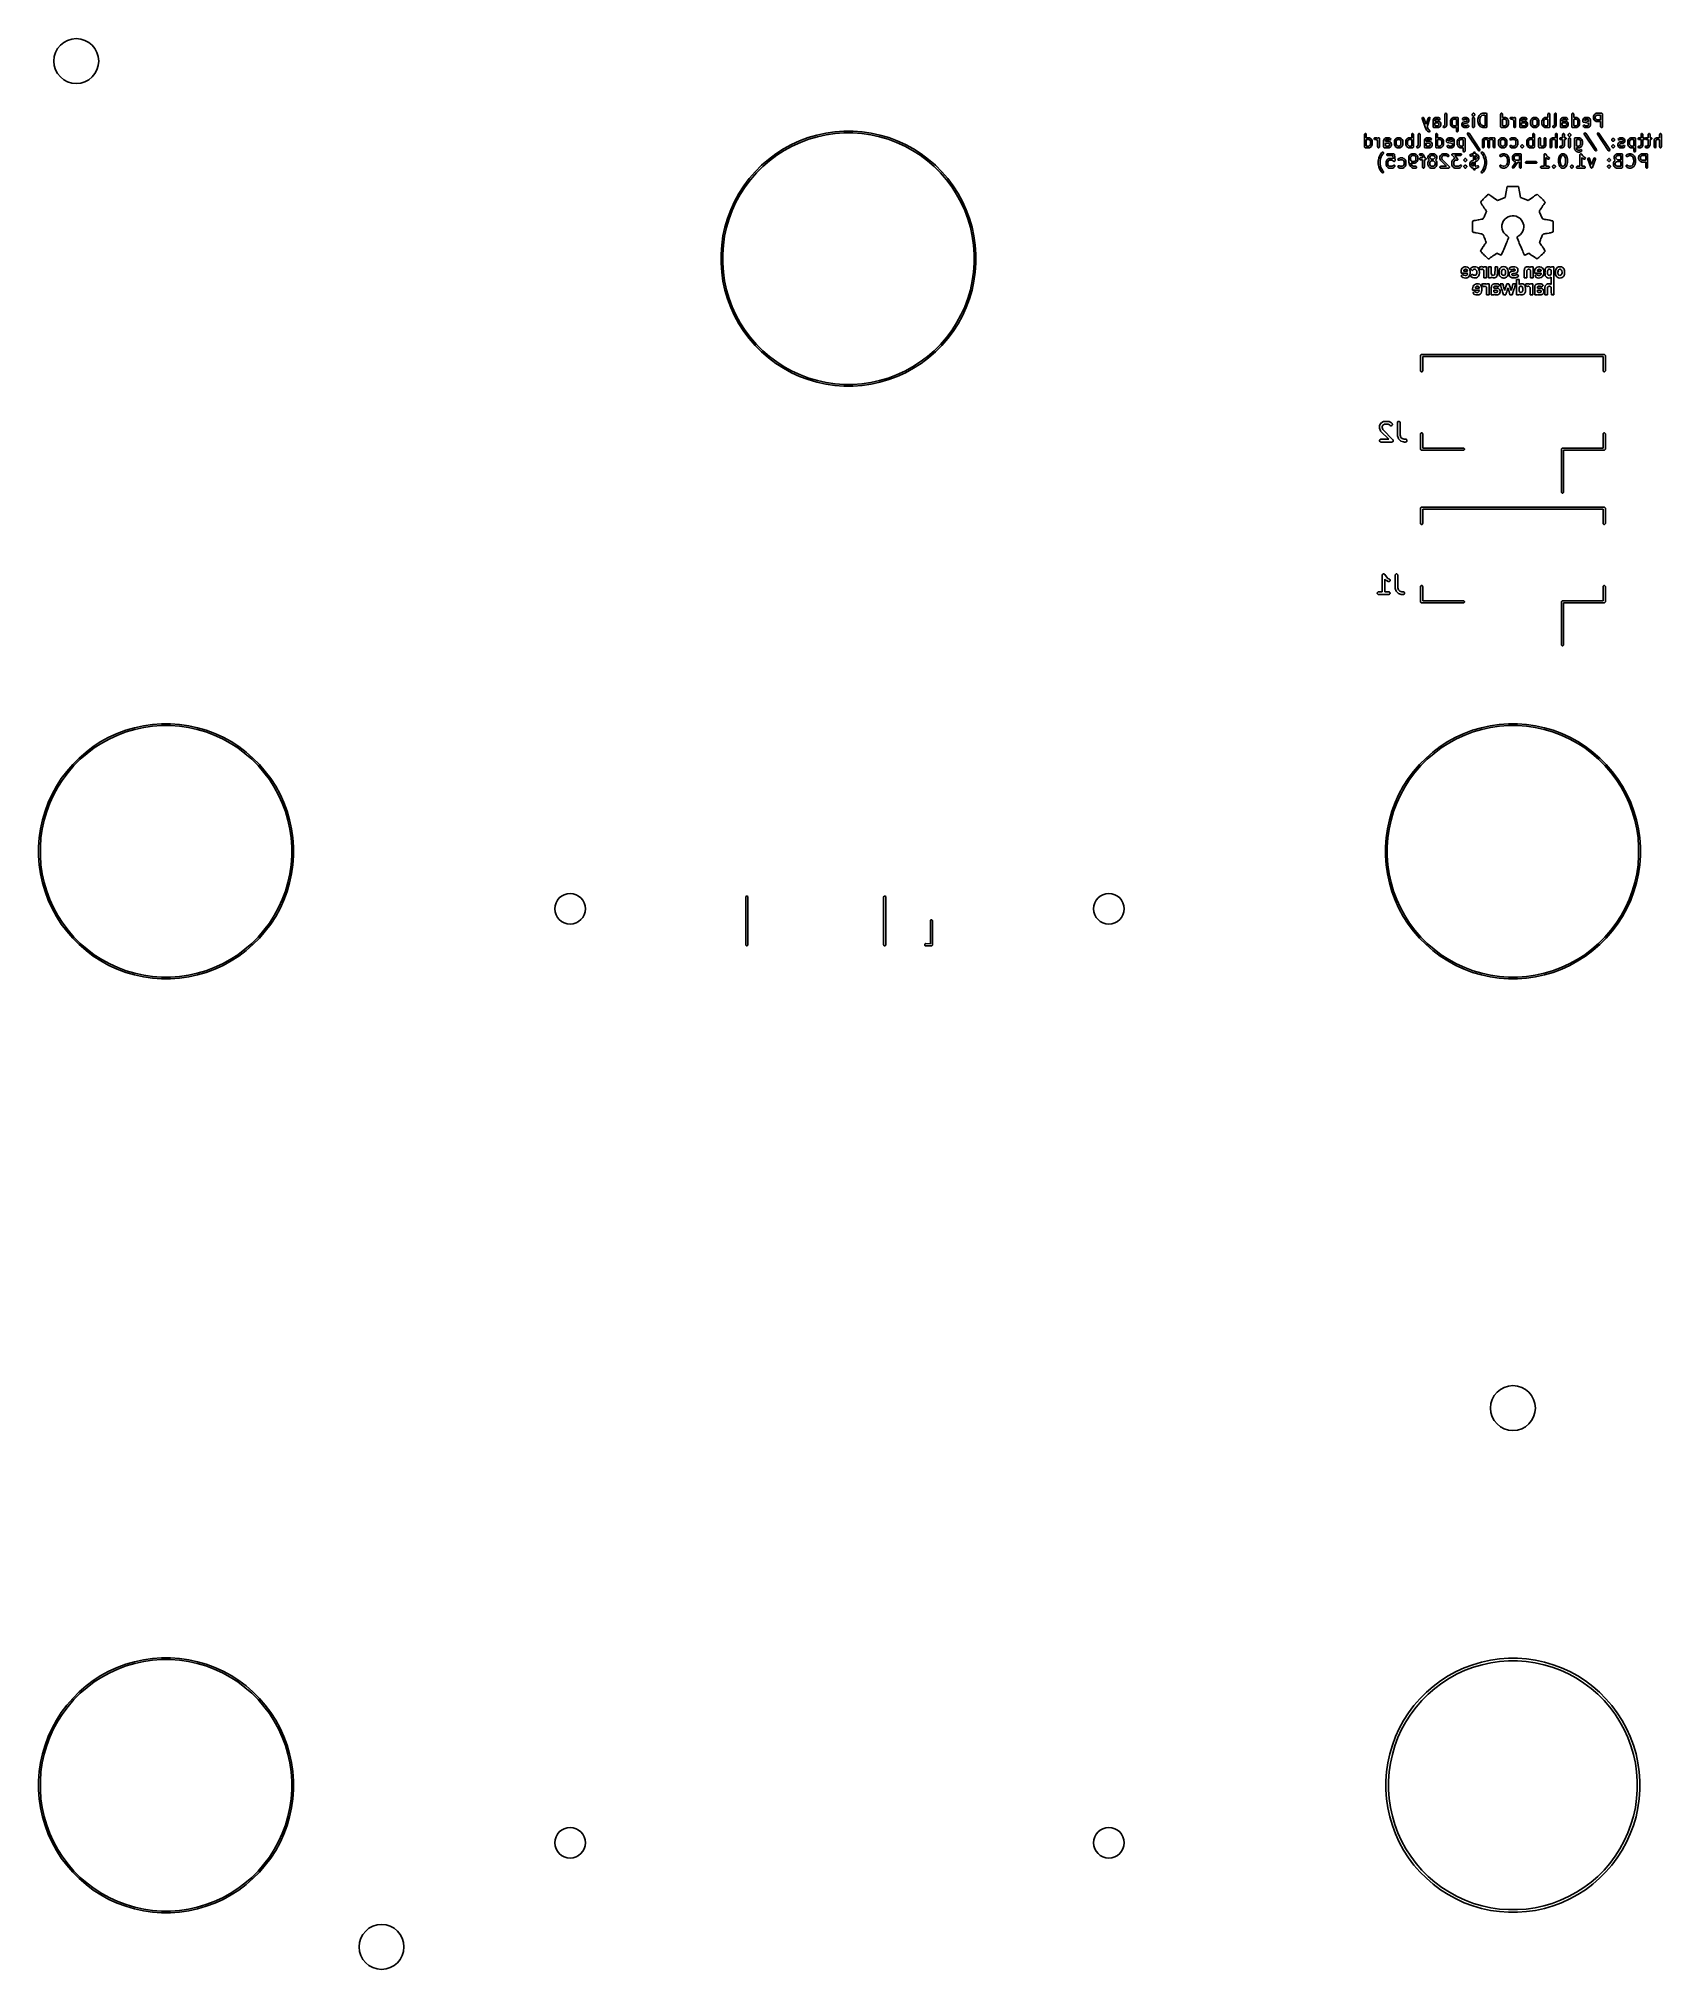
# Model space of a CAD drawing. Extents: x 0.98 to 7.44, y -5.29 to -1.05.
# Drawn here: x 0.98 to 4.538, y -5.285 to -1.053 of the extents above; entities that cross this region are included whole.
import ezdxf

# ---------------------------------------------------------------- set-up
doc = ezdxf.new("R2010")
doc.units = 0
doc.header["$MEASUREMENT"] = 0
doc.layers.add('BLACK', color=7, linetype='CONTINUOUS')

msp = doc.modelspace()

# ---------------------------------------------------------------- linework, layer by layer
at = {"layer": 'BLACK', "linetype": 'CONTINUOUS'}
for p, q in [((4.0138, -1.2278), (4.0144, -1.2264)), ((4.0144, -1.2264), (4.0158, -1.2259)), ((4.0158, -1.2259), (4.0172, -1.2266)), ((4.0172, -1.2266), (4.0176, -1.2272)), ((4.0176, -1.2272), (4.0223, -1.2404)), ((4.0223, -1.2404), (4.027, -1.2272)), ((4.027, -1.2272), (4.0274, -1.2266)), ((4.0274, -1.2266), (4.0288, -1.2259)), ((4.0288, -1.2259), (4.0302, -1.2264)), ((4.0302, -1.2264), (4.0308, -1.2278)), ((4.0398, -1.2274), (4.0424, -1.2261)), ((4.0424, -1.2261), (4.0425, -1.2261)), ((4.0425, -1.2261), (4.0426, -1.2261)), ((4.0426, -1.2261), (4.0429, -1.226)), ((4.0429, -1.226), (4.0432, -1.2259)), ((4.0432, -1.2259), (4.0432, -1.2259)), ((4.0432, -1.2259), (4.0433, -1.2259)), ((4.0433, -1.2259), (4.0486, -1.2259)), ((4.0486, -1.2259), (4.0487, -1.2259)), ((4.0487, -1.2259), (4.0487, -1.2259)), ((4.0487, -1.2259), (4.049, -1.226)), ((4.049, -1.226), (4.0493, -1.2261)), ((4.0493, -1.2261), (4.0493, -1.2261)), ((4.0493, -1.2261), (4.0494, -1.2261)), ((4.0494, -1.2261), (4.0521, -1.2274)), ((4.0636, -1.2187), (4.0638, -1.218)), ((4.0636, -1.2419), (4.0636, -1.2187)), ((4.0638, -1.218), (4.0649, -1.2169)), ((4.0649, -1.2169), (4.0664, -1.2169)), ((4.0664, -1.2169), (4.0674, -1.218)), ((4.0674, -1.218), (4.0676, -1.2187)), ((4.0676, -1.2187), (4.0676, -1.2423)), ((4.0792, -1.2274), (4.0818, -1.2261)), ((4.0818, -1.2261), (4.0819, -1.2261)), ((4.0819, -1.2261), (4.0822, -1.226)), ((4.0819, -1.2261), (4.0819, -1.2261)), ((4.0822, -1.226), (4.0825, -1.2259)), ((4.0825, -1.2259), (4.0826, -1.2259)), ((4.0826, -1.2259), (4.0827, -1.2259)), ((4.0827, -1.2259), (4.0879, -1.2259)), ((4.0879, -1.2259), (4.088, -1.2259)), ((4.088, -1.2259), (4.0881, -1.2259)), ((4.0881, -1.2259), (4.0884, -1.226)), ((4.0884, -1.226), (4.0887, -1.2261)), ((4.0887, -1.2261), (4.0887, -1.2261)), ((4.0887, -1.2261), (4.0888, -1.2261)), ((4.0888, -1.2261), (4.0894, -1.2264)), ((4.0894, -1.2264), (4.0898, -1.2261)), ((4.0898, -1.2261), (4.0913, -1.2261)), ((4.0913, -1.2261), (4.0924, -1.2271)), ((4.0924, -1.2271), (4.0925, -1.2279)), ((4.1028, -1.2274), (4.1054, -1.2261)), ((4.1054, -1.2261), (4.1055, -1.2261)), ((4.1055, -1.2261), (4.1059, -1.226)), ((4.1055, -1.2261), (4.1055, -1.2261)), ((4.1059, -1.226), (4.1062, -1.2259)), ((4.1062, -1.2259), (4.1062, -1.2259)), ((4.1062, -1.2259), (4.1063, -1.2259)), ((4.1063, -1.2259), (4.1102, -1.2259)), ((4.1102, -1.2259), (4.1103, -1.2259)), ((4.1103, -1.2259), (4.1104, -1.2259)), ((4.1104, -1.2259), (4.1107, -1.226)), ((4.1107, -1.226), (4.111, -1.2261)), ((4.111, -1.2261), (4.111, -1.2261)), ((4.111, -1.2261), (4.1111, -1.2261)), ((4.1111, -1.2261), (4.1137, -1.2274)), ((4.1229, -1.2193), (4.1233, -1.2186)), ((4.1229, -1.2208), (4.1229, -1.2193)), ((4.1229, -1.2193), (4.1229, -1.2193)), ((4.1233, -1.2214), (4.1229, -1.2208)), ((4.1233, -1.2186), (4.1246, -1.2173)), ((4.1246, -1.2227), (4.1233, -1.2214)), ((4.124, -1.2279), (4.1242, -1.2271)), ((4.1242, -1.2271), (4.1252, -1.2261)), ((4.1246, -1.2173), (4.1252, -1.2169)), ((4.1252, -1.2232), (4.1246, -1.2227)), ((4.1252, -1.2169), (4.1267, -1.2169)), ((4.1267, -1.2232), (4.1252, -1.2232)), ((4.1252, -1.2232), (4.1252, -1.2232)), ((4.1252, -1.2261), (4.1267, -1.2261)), ((4.1267, -1.2169), (4.1274, -1.2173)), ((4.1274, -1.2227), (4.1267, -1.2232)), ((4.1267, -1.2232), (4.1267, -1.2232)), ((4.1267, -1.2261), (4.1278, -1.2271)), ((4.1274, -1.2173), (4.1287, -1.2186)), ((4.1287, -1.2214), (4.1274, -1.2227)), ((4.1278, -1.2271), (4.128, -1.2279)), ((4.1287, -1.2186), (4.1291, -1.2193)), ((4.1291, -1.2208), (4.1287, -1.2214)), ((4.1291, -1.2193), (4.1291, -1.2193)), ((4.1291, -1.2193), (4.1291, -1.2193)), ((4.1291, -1.2193), (4.1291, -1.2208)), ((4.1291, -1.2208), (4.1291, -1.2208)), ((4.1359, -1.23), (4.1372, -1.2248)), ((4.1372, -1.2248), (4.1373, -1.2246)), ((4.1373, -1.2244), (4.1387, -1.2218)), ((4.1373, -1.2246), (4.1373, -1.2244)), ((4.1387, -1.2218), (4.1389, -1.2215)), ((4.1389, -1.2215), (4.139, -1.2213)), ((4.139, -1.2213), (4.1417, -1.2186)), ((4.141, -1.226), (4.1398, -1.2308)), ((4.142, -1.2238), (4.141, -1.226)), ((4.1417, -1.2186), (4.1418, -1.2185)), ((4.1417, -1.2186), (4.1417, -1.2186)), ((4.1418, -1.2185), (4.142, -1.2184)), ((4.142, -1.2184), (4.1423, -1.2182)), ((4.1441, -1.2217), (4.142, -1.2238)), ((4.1423, -1.2182), (4.1423, -1.2182)), ((4.1423, -1.2182), (4.1424, -1.2182)), ((4.1424, -1.2182), (4.1464, -1.2168)), ((4.1473, -1.2207), (4.1441, -1.2217)), ((4.1464, -1.2168), (4.1467, -1.2168)), ((4.1467, -1.2168), (4.147, -1.2167)), ((4.147, -1.2167), (4.1535, -1.2167)), ((4.1516, -1.2207), (4.1473, -1.2207)), ((4.1516, -1.2443), (4.1516, -1.2207)), ((4.1535, -1.2167), (4.1543, -1.2169)), ((4.1543, -1.2169), (4.1554, -1.218)), ((4.1554, -1.218), (4.1555, -1.2187)), ((4.1555, -1.2187), (4.1555, -1.2463)), ((4.1857, -1.2187), (4.1858, -1.218)), ((4.1857, -1.2463), (4.1857, -1.2187)), ((4.1858, -1.218), (4.1869, -1.2169)), ((4.1869, -1.2169), (4.1884, -1.2169)), ((4.1884, -1.2169), (4.1895, -1.218)), ((4.1895, -1.218), (4.1896, -1.2187)), ((4.1896, -1.2187), (4.1896, -1.2261)), ((4.1896, -1.2261), (4.1898, -1.226)), ((4.1898, -1.226), (4.1901, -1.2259)), ((4.1901, -1.2259), (4.1902, -1.2259)), ((4.1902, -1.2259), (4.1903, -1.2259)), ((4.1903, -1.2259), (4.1955, -1.2259)), ((4.1955, -1.2259), (4.1956, -1.2259)), ((4.1956, -1.2259), (4.1957, -1.2259)), ((4.1957, -1.2259), (4.196, -1.226)), ((4.196, -1.226), (4.1963, -1.2261)), ((4.1963, -1.2261), (4.1963, -1.2261)), ((4.1963, -1.2261), (4.1964, -1.2261)), ((4.1964, -1.2261), (4.199, -1.2274)), ((4.2068, -1.2271), (4.2079, -1.2261)), ((4.2068, -1.2286), (4.2068, -1.2271)), ((4.2079, -1.2261), (4.2087, -1.2259)), ((4.2087, -1.2259), (4.2113, -1.2259)), ((4.2113, -1.2259), (4.2114, -1.2259)), ((4.2114, -1.2259), (4.2114, -1.2259)), ((4.2114, -1.2259), (4.2117, -1.226)), ((4.2117, -1.226), (4.212, -1.2261)), ((4.212, -1.2261), (4.2121, -1.2261)), ((4.2121, -1.2261), (4.2122, -1.2261)), ((4.2122, -1.2261), (4.2147, -1.2274)), ((4.2147, -1.2271), (4.2158, -1.2261)), ((4.2147, -1.2274), (4.2147, -1.2271)), ((4.2158, -1.2261), (4.2173, -1.2261)), ((4.2173, -1.2261), (4.2184, -1.2271)), ((4.2184, -1.2271), (4.2185, -1.2279)), ((4.2301, -1.2274), (4.2327, -1.2261)), ((4.2327, -1.2261), (4.2328, -1.2261)), ((4.2328, -1.2261), (4.2332, -1.226)), ((4.2328, -1.2261), (4.2328, -1.2261)), ((4.2332, -1.226), (4.2335, -1.2259)), ((4.2335, -1.2259), (4.2335, -1.2259)), ((4.2335, -1.2259), (4.2336, -1.2259)), ((4.2336, -1.2259), (4.2388, -1.2259)), ((4.2388, -1.2259), (4.2389, -1.2259)), ((4.2389, -1.2259), (4.239, -1.2259)), ((4.239, -1.2259), (4.2393, -1.226)), ((4.2393, -1.226), (4.2396, -1.2261)), ((4.2396, -1.2261), (4.2396, -1.2261)), ((4.2396, -1.2261), (4.2397, -1.2261)), ((4.2397, -1.2261), (4.2424, -1.2274)), ((4.255, -1.2274), (4.2576, -1.2261)), ((4.2576, -1.2261), (4.2577, -1.2261)), ((4.2577, -1.2261), (4.2578, -1.2261)), ((4.2578, -1.2261), (4.2581, -1.226)), ((4.2581, -1.226), (4.2584, -1.2259)), ((4.2584, -1.2259), (4.2584, -1.2259)), ((4.2584, -1.2259), (4.2585, -1.2259)), ((4.2585, -1.2259), (4.2625, -1.2259)), ((4.2625, -1.2259), (4.2626, -1.2259)), ((4.2626, -1.2259), (4.2626, -1.2259)), ((4.2626, -1.2259), (4.2629, -1.226)), ((4.2629, -1.226), (4.2632, -1.2261)), ((4.2632, -1.2261), (4.2633, -1.2261)), ((4.2633, -1.2261), (4.2633, -1.2261)), ((4.2633, -1.2261), (4.266, -1.2274)), ((4.28, -1.2274), (4.2826, -1.2261)), ((4.2826, -1.2261), (4.2827, -1.2261)), ((4.2827, -1.2261), (4.283, -1.226)), ((4.2827, -1.2261), (4.2827, -1.2261)), ((4.283, -1.226), (4.2833, -1.2259)), ((4.2833, -1.2259), (4.2834, -1.2259)), ((4.2834, -1.2259), (4.2835, -1.2259)), ((4.2835, -1.2259), (4.2887, -1.2259)), ((4.2887, -1.2259), (4.2888, -1.2259)), ((4.2888, -1.2259), (4.2889, -1.2259)), ((4.2889, -1.2259), (4.2892, -1.226)), ((4.2892, -1.226), (4.2894, -1.2261)), ((4.2894, -1.2187), (4.2895, -1.218)), ((4.2894, -1.2261), (4.2894, -1.2187)), ((4.2895, -1.218), (4.2906, -1.2169)), ((4.2906, -1.2169), (4.2921, -1.2169)), ((4.2921, -1.2169), (4.2932, -1.218)), ((4.2932, -1.218), (4.2933, -1.2187)), ((4.2933, -1.2187), (4.2933, -1.2463)), ((4.3038, -1.2187), (4.304, -1.218)), ((4.3038, -1.2419), (4.3038, -1.2187)), ((4.304, -1.218), (4.305, -1.2169)), ((4.305, -1.2169), (4.3065, -1.2169)), ((4.3065, -1.2169), (4.3076, -1.218)), ((4.3076, -1.218), (4.3077, -1.2187)), ((4.3077, -1.2187), (4.3077, -1.2423)), ((4.3193, -1.2274), (4.322, -1.2261)), ((4.322, -1.2261), (4.322, -1.2261)), ((4.322, -1.2261), (4.3221, -1.2261)), ((4.3221, -1.2261), (4.3224, -1.226)), ((4.3224, -1.226), (4.3227, -1.2259)), ((4.3227, -1.2259), (4.3227, -1.2259)), ((4.3227, -1.2259), (4.3228, -1.2259)), ((4.3228, -1.2259), (4.3281, -1.2259)), ((4.3281, -1.2259), (4.3282, -1.2259)), ((4.3282, -1.2259), (4.3282, -1.2259)), ((4.3282, -1.2259), (4.3285, -1.226)), ((4.3285, -1.226), (4.3288, -1.2261)), ((4.3288, -1.2261), (4.3289, -1.2261)), ((4.3289, -1.2261), (4.329, -1.2261)), ((4.329, -1.2261), (4.3316, -1.2274)), ((4.3419, -1.2187), (4.342, -1.218)), ((4.3419, -1.2463), (4.3419, -1.2187)), ((4.342, -1.218), (4.3431, -1.2169)), ((4.3431, -1.2169), (4.3446, -1.2169)), ((4.3446, -1.2169), (4.3457, -1.218)), ((4.3457, -1.218), (4.3458, -1.2187)), ((4.3458, -1.2187), (4.3458, -1.2261)), ((4.3458, -1.2261), (4.346, -1.226)), ((4.346, -1.226), (4.3463, -1.2259)), ((4.3463, -1.2259), (4.3464, -1.2259)), ((4.3464, -1.2259), (4.3465, -1.2259)), ((4.3465, -1.2259), (4.3517, -1.2259)), ((4.3517, -1.2259), (4.3518, -1.2259)), ((4.3518, -1.2259), (4.3518, -1.2259)), ((4.3518, -1.2259), (4.3521, -1.226)), ((4.3521, -1.226), (4.3525, -1.2261)), ((4.3525, -1.2261), (4.3525, -1.2261)), ((4.3525, -1.2261), (4.3526, -1.2261)), ((4.3526, -1.2261), (4.3552, -1.2274)), ((4.3679, -1.2274), (4.3705, -1.2261)), ((4.3705, -1.2261), (4.3706, -1.2261)), ((4.3706, -1.2261), (4.3709, -1.226)), ((4.3706, -1.2261), (4.3706, -1.2261)), ((4.3709, -1.226), (4.3713, -1.2259)), ((4.3713, -1.2259), (4.3713, -1.2259)), ((4.3713, -1.2259), (4.3714, -1.2259)), ((4.3714, -1.2259), (4.3766, -1.2259)), ((4.3766, -1.2259), (4.3767, -1.2259)), ((4.3767, -1.2259), (4.3768, -1.2259)), ((4.3768, -1.2259), (4.3771, -1.226)), ((4.3771, -1.226), (4.3774, -1.2261)), ((4.3774, -1.2261), (4.3774, -1.2261)), ((4.3774, -1.2261), (4.3775, -1.2261)), ((4.3775, -1.2261), (4.3801, -1.2274)), ((4.3891, -1.2238), (4.3892, -1.2235)), ((4.3891, -1.2239), (4.3891, -1.2238)), ((4.3891, -1.224), (4.3891, -1.2239)), ((4.3891, -1.2279), (4.3891, -1.224)), ((4.3892, -1.2235), (4.3893, -1.2232)), ((4.3893, -1.2231), (4.3906, -1.2205)), ((4.3893, -1.2232), (4.3893, -1.2231)), ((4.3893, -1.2232), (4.3893, -1.2232)), ((4.3906, -1.2205), (4.3908, -1.2202)), ((4.3908, -1.2202), (4.391, -1.2199)), ((4.391, -1.2199), (4.3923, -1.2186)), ((4.3923, -1.2186), (4.3926, -1.2185)), ((4.3926, -1.2185), (4.3928, -1.2183)), ((4.3928, -1.2183), (4.3954, -1.2169)), ((4.394, -1.2225), (4.393, -1.2244)), ((4.393, -1.2244), (4.393, -1.2274)), ((4.3949, -1.2216), (4.394, -1.2225)), ((4.3968, -1.2207), (4.3949, -1.2216)), ((4.3954, -1.2169), (4.3955, -1.2169)), ((4.3955, -1.2169), (4.3956, -1.2169)), ((4.3956, -1.2169), (4.3959, -1.2168)), ((4.3959, -1.2168), (4.3962, -1.2167)), ((4.3962, -1.2167), (4.3962, -1.2168)), ((4.3962, -1.2168), (4.3963, -1.2167)), ((4.3963, -1.2167), (4.4068, -1.2167)), ((4.4049, -1.2207), (4.3968, -1.2207)), ((4.4049, -1.2312), (4.4049, -1.2207)), ((4.4068, -1.2167), (4.4076, -1.2169)), ((4.4076, -1.2169), (4.4086, -1.218)), ((4.4086, -1.218), (4.4088, -1.2187)), ((4.4088, -1.2187), (4.4088, -1.2463)), ((2.6676, -1.2702), (2.6868, -1.2646)), ((2.6877, -1.2682), (2.6688, -1.2738)), ((2.6868, -1.2646), (2.7063, -1.2603)), ((2.7069, -1.264), (2.6877, -1.2682)), ((2.7063, -1.2603), (2.726, -1.2575)), ((2.7264, -1.2612), (2.7069, -1.264)), ((2.726, -1.2575), (2.7459, -1.2561)), ((2.7461, -1.2598), (2.7264, -1.2612)), ((2.7459, -1.2561), (2.7659, -1.2561)), ((2.7657, -1.2598), (2.7461, -1.2598)), ((2.7854, -1.2612), (2.7657, -1.2598)), ((2.7659, -1.2561), (2.7858, -1.2575)), ((2.8049, -1.264), (2.7854, -1.2612)), ((2.7858, -1.2575), (2.8055, -1.2603)), ((2.8241, -1.2682), (2.8049, -1.264)), ((2.8055, -1.2603), (2.825, -1.2646)), ((2.843, -1.2738), (2.8241, -1.2682)), ((2.825, -1.2646), (2.8442, -1.2702)), ((3.8871, -1.2631), (3.8873, -1.2623)), ((3.8871, -1.2906), (3.8871, -1.2631)), ((3.8873, -1.2623), (3.8884, -1.2613)), ((3.8884, -1.2613), (3.8899, -1.2613)), ((3.8899, -1.2613), (3.8909, -1.2623)), ((3.8909, -1.2623), (3.8911, -1.2631)), ((3.8911, -1.2631), (3.8911, -1.2704)), ((3.9908, -1.2631), (3.991, -1.2623)), ((3.9908, -1.2704), (3.9908, -1.2631)), ((3.991, -1.2623), (3.992, -1.2613)), ((3.992, -1.2613), (3.9935, -1.2613)), ((3.9935, -1.2613), (3.9946, -1.2623)), ((3.9946, -1.2623), (3.9948, -1.2631)), ((3.9948, -1.2631), (3.9948, -1.2906)), ((4.0052, -1.2631), (4.0054, -1.2623)), ((4.0052, -1.2862), (4.0052, -1.2631)), ((4.0054, -1.2623), (4.0065, -1.2613)), ((4.0065, -1.2613), (4.008, -1.2613)), ((4.008, -1.2613), (4.009, -1.2623)), ((4.009, -1.2623), (4.0092, -1.2631)), ((4.0092, -1.2631), (4.0092, -1.2867)), ((4.0139, -1.2286), (4.0138, -1.2278)), ((4.0205, -1.2469), (4.0139, -1.2286)), ((4.0205, -1.247), (4.0205, -1.2469)), ((4.0231, -1.2536), (4.0205, -1.247)), ((4.0205, -1.247), (4.0205, -1.247)), ((4.0233, -1.2539), (4.0231, -1.2536)), ((4.0231, -1.2536), (4.0231, -1.2536)), ((4.0231, -1.2536), (4.0231, -1.2536)), ((4.0235, -1.2542), (4.0233, -1.2539)), ((4.0249, -1.2555), (4.0235, -1.2542)), ((4.0235, -1.2542), (4.0235, -1.2542)), ((4.0235, -1.2542), (4.0235, -1.2542)), ((4.0307, -1.2286), (4.0244, -1.2462)), ((4.0244, -1.2462), (4.0266, -1.2517)), ((4.0251, -1.2557), (4.0249, -1.2555)), ((4.0254, -1.2559), (4.0251, -1.2557)), ((4.028, -1.2572), (4.0254, -1.2559)), ((4.0266, -1.2517), (4.0274, -1.2525)), ((4.0274, -1.2525), (4.0298, -1.2537)), ((4.0287, -1.2574), (4.028, -1.2572)), ((4.0302, -1.2569), (4.0287, -1.2574)), ((4.0298, -1.2537), (4.0304, -1.2542)), ((4.0308, -1.2556), (4.0302, -1.2569)), ((4.0304, -1.2542), (4.0308, -1.2556)), ((4.0308, -1.2278), (4.0307, -1.2286)), ((4.0374, -1.2317), (4.0375, -1.2314)), ((4.0374, -1.2318), (4.0374, -1.2317)), ((4.0374, -1.2317), (4.0374, -1.2317)), ((4.0374, -1.2463), (4.0374, -1.2318)), ((4.0376, -1.247), (4.0374, -1.2463)), ((4.0375, -1.2314), (4.0376, -1.2311)), ((4.0376, -1.231), (4.0389, -1.2283)), ((4.0376, -1.2311), (4.0376, -1.231)), ((4.0376, -1.231), (4.0376, -1.231)), ((4.0386, -1.2481), (4.0376, -1.247)), ((4.0401, -1.2481), (4.0386, -1.2481)), ((4.0389, -1.2283), (4.0392, -1.228)), ((4.0392, -1.2279), (4.0393, -1.2278)), ((4.0392, -1.228), (4.0392, -1.2279)), ((4.0393, -1.2278), (4.0394, -1.2277)), ((4.0394, -1.2277), (4.0395, -1.2277)), ((4.0395, -1.2277), (4.0398, -1.2274)), ((4.0405, -1.2477), (4.0401, -1.2481)), ((4.0411, -1.248), (4.0405, -1.2477)), ((4.0412, -1.2481), (4.0411, -1.248)), ((4.0416, -1.2481), (4.0412, -1.2481)), ((4.0412, -1.2481), (4.0412, -1.2481)), ((4.0421, -1.2307), (4.0413, -1.2323)), ((4.0413, -1.2323), (4.0413, -1.2332)), ((4.0413, -1.2332), (4.0425, -1.2338)), ((4.0416, -1.2376), (4.0413, -1.2376)), ((4.0413, -1.2376), (4.0413, -1.2437)), ((4.0413, -1.2437), (4.0425, -1.2443)), ((4.0419, -1.2377), (4.0416, -1.2376)), ((4.0419, -1.2482), (4.0416, -1.2481)), ((4.042, -1.2377), (4.0419, -1.2377)), ((4.0419, -1.2377), (4.0419, -1.2377)), ((4.042, -1.2482), (4.0419, -1.2482)), ((4.0419, -1.2482), (4.0419, -1.2482)), ((4.0481, -1.2377), (4.042, -1.2377)), ((4.0486, -1.2482), (4.042, -1.2482)), ((4.0438, -1.2299), (4.0421, -1.2307)), ((4.0425, -1.2338), (4.0486, -1.2338)), ((4.0425, -1.2443), (4.0481, -1.2443)), ((4.0433, -1.2631), (4.0435, -1.2623)), ((4.0433, -1.2906), (4.0433, -1.2631)), ((4.0435, -1.2623), (4.0445, -1.2613)), ((4.0481, -1.2299), (4.0438, -1.2299)), ((4.0445, -1.2613), (4.046, -1.2613)), ((4.046, -1.2613), (4.0471, -1.2623)), ((4.0471, -1.2623), (4.0472, -1.2631)), ((4.0472, -1.2631), (4.0472, -1.2704)), ((4.0503, -1.231), (4.0481, -1.2299)), ((4.0497, -1.2385), (4.0481, -1.2377)), ((4.0481, -1.2443), (4.0497, -1.2435)), ((4.0486, -1.2338), (4.0487, -1.2338)), ((4.0487, -1.2482), (4.0486, -1.2482)), ((4.0487, -1.2338), (4.0487, -1.2338)), ((4.0487, -1.2338), (4.049, -1.2339)), ((4.049, -1.2481), (4.0487, -1.2482)), ((4.0487, -1.2482), (4.0487, -1.2482)), ((4.049, -1.2339), (4.0493, -1.234)), ((4.0493, -1.2481), (4.049, -1.2481)), ((4.0493, -1.234), (4.0493, -1.234)), ((4.0493, -1.234), (4.0494, -1.234)), ((4.0494, -1.248), (4.0493, -1.2481)), ((4.0493, -1.2481), (4.0493, -1.2481)), ((4.0494, -1.234), (4.0521, -1.2353)), ((4.0521, -1.2467), (4.0494, -1.248)), ((4.0505, -1.2402), (4.0497, -1.2385)), ((4.0497, -1.2435), (4.0505, -1.2419)), ((4.051, -1.2312), (4.0503, -1.231)), ((4.0505, -1.2419), (4.0505, -1.2402)), ((4.0525, -1.2307), (4.051, -1.2312)), ((4.0521, -1.2274), (4.0527, -1.2279)), ((4.0521, -1.2353), (4.0524, -1.2356)), ((4.0524, -1.2465), (4.0521, -1.2467)), ((4.0524, -1.2356), (4.0525, -1.2356)), ((4.0525, -1.2464), (4.0524, -1.2465)), ((4.0531, -1.2293), (4.0525, -1.2307)), ((4.0525, -1.2356), (4.0526, -1.2357)), ((4.0526, -1.2463), (4.0525, -1.2464)), ((4.0526, -1.2357), (4.0527, -1.2358)), ((4.0527, -1.2462), (4.0526, -1.2463)), ((4.0527, -1.2279), (4.0531, -1.2293)), ((4.0527, -1.2358), (4.0527, -1.2359)), ((4.0527, -1.2359), (4.0529, -1.2362)), ((4.0529, -1.2458), (4.0527, -1.2461)), ((4.0527, -1.2461), (4.0527, -1.2462)), ((4.0529, -1.2362), (4.0543, -1.2388)), ((4.0543, -1.2432), (4.0529, -1.2458)), ((4.0543, -1.2388), (4.0543, -1.2389)), ((4.0543, -1.2389), (4.0543, -1.239)), ((4.0543, -1.239), (4.0544, -1.2393)), ((4.0544, -1.2428), (4.0543, -1.2431)), ((4.0543, -1.2431), (4.0543, -1.2431)), ((4.0543, -1.2431), (4.0543, -1.2432)), ((4.0544, -1.2393), (4.0545, -1.2396)), ((4.0545, -1.2396), (4.0544, -1.2396)), ((4.0544, -1.2396), (4.0545, -1.2397)), ((4.0545, -1.2423), (4.0544, -1.2424)), ((4.0544, -1.2424), (4.0545, -1.2425)), ((4.0545, -1.2425), (4.0544, -1.2428)), ((4.0545, -1.2397), (4.0545, -1.2423)), ((4.0597, -1.2464), (4.0602, -1.245)), ((4.0604, -1.2478), (4.0597, -1.2464)), ((4.0602, -1.245), (4.0608, -1.2445)), ((4.0618, -1.2482), (4.0604, -1.2478)), ((4.0608, -1.2445), (4.0628, -1.2435)), ((4.0626, -1.248), (4.0618, -1.2482)), ((4.0652, -1.2467), (4.0626, -1.248)), ((4.0628, -1.2435), (4.0636, -1.2419)), ((4.0655, -1.2465), (4.0652, -1.2467)), ((4.0656, -1.2464), (4.0655, -1.2465)), ((4.0657, -1.2463), (4.0656, -1.2464)), ((4.0658, -1.2462), (4.0657, -1.2463)), ((4.0661, -1.2458), (4.0658, -1.2461)), ((4.0658, -1.2461), (4.0658, -1.2462)), ((4.0674, -1.2432), (4.0661, -1.2458)), ((4.0675, -1.2428), (4.0674, -1.2431)), ((4.0674, -1.2431), (4.0674, -1.2431)), ((4.0674, -1.2431), (4.0674, -1.2432)), ((4.0676, -1.2425), (4.0675, -1.2428)), ((4.0676, -1.2423), (4.0676, -1.2424)), ((4.0676, -1.2424), (4.0676, -1.2425)), ((4.0755, -1.2327), (4.0756, -1.2324)), ((4.0755, -1.233), (4.0755, -1.2327)), ((4.0755, -1.2331), (4.0755, -1.233)), ((4.0755, -1.233), (4.0755, -1.233)), ((4.0755, -1.241), (4.0755, -1.2331)), ((4.0755, -1.2411), (4.0755, -1.241)), ((4.0755, -1.2412), (4.0755, -1.2411)), ((4.0755, -1.2415), (4.0755, -1.2412)), ((4.0756, -1.2418), (4.0755, -1.2415)), ((4.0756, -1.2324), (4.0757, -1.2323)), ((4.0756, -1.2324), (4.0756, -1.2324)), ((4.0757, -1.2419), (4.0756, -1.2418)), ((4.0756, -1.2418), (4.0756, -1.2418)), ((4.0757, -1.2323), (4.077, -1.2296)), ((4.077, -1.2445), (4.0757, -1.2419)), ((4.077, -1.2296), (4.0772, -1.2294)), ((4.0772, -1.2448), (4.077, -1.2445)), ((4.0772, -1.2294), (4.0773, -1.2291)), ((4.0773, -1.245), (4.0772, -1.2448)), ((4.0773, -1.2291), (4.0787, -1.2278)), ((4.0787, -1.2463), (4.0773, -1.245)), ((4.0787, -1.2278), (4.0789, -1.2276)), ((4.0789, -1.2465), (4.0787, -1.2463)), ((4.0789, -1.2276), (4.0792, -1.2274)), ((4.0792, -1.2467), (4.0789, -1.2465)), ((4.0818, -1.248), (4.0792, -1.2467)), ((4.0804, -1.2317), (4.0794, -1.2336)), ((4.0794, -1.2336), (4.0794, -1.2406)), ((4.0794, -1.2406), (4.0804, -1.2425)), ((4.0812, -1.2308), (4.0804, -1.2317)), ((4.0804, -1.2425), (4.0812, -1.2433)), ((4.0831, -1.2299), (4.0812, -1.2308)), ((4.0812, -1.2433), (4.0831, -1.2443)), ((4.0819, -1.2481), (4.0818, -1.248)), ((4.0822, -1.2481), (4.0819, -1.2481)), ((4.0819, -1.2481), (4.0819, -1.2481)), ((4.0825, -1.2482), (4.0822, -1.2481)), ((4.0826, -1.2482), (4.0825, -1.2482)), ((4.0827, -1.2482), (4.0826, -1.2482)), ((4.0879, -1.2482), (4.0827, -1.2482)), ((4.0875, -1.2299), (4.0831, -1.2299)), ((4.0831, -1.2443), (4.0875, -1.2443)), ((4.0886, -1.2304), (4.0875, -1.2299)), ((4.0875, -1.2443), (4.0886, -1.2437)), ((4.088, -1.2482), (4.0879, -1.2482)), ((4.0881, -1.2482), (4.088, -1.2482)), ((4.0884, -1.2481), (4.0881, -1.2482)), ((4.0886, -1.2481), (4.0884, -1.2481)), ((4.0886, -1.2437), (4.0886, -1.2304)), ((4.0886, -1.2555), (4.0886, -1.2481)), ((4.0887, -1.2562), (4.0886, -1.2555)), ((4.0898, -1.2573), (4.0887, -1.2562)), ((4.0913, -1.2573), (4.0898, -1.2573)), ((4.0924, -1.2562), (4.0913, -1.2573)), ((4.0925, -1.2555), (4.0924, -1.2562)), ((4.0925, -1.2279), (4.0925, -1.2555)), ((4.1004, -1.2409), (4.1005, -1.2406)), ((4.1004, -1.241), (4.1004, -1.2409)), ((4.1004, -1.2409), (4.1004, -1.2409)), ((4.1004, -1.2423), (4.1004, -1.241)), ((4.1004, -1.2424), (4.1004, -1.2423)), ((4.1004, -1.2425), (4.1004, -1.2424)), ((4.1005, -1.2428), (4.1004, -1.2425)), ((4.1005, -1.2403), (4.1006, -1.2402)), ((4.1005, -1.2406), (4.1005, -1.2403)), ((4.1005, -1.2431), (4.1005, -1.2428)), ((4.1006, -1.2431), (4.1005, -1.2431)), ((4.1006, -1.2401), (4.1019, -1.2375)), ((4.1006, -1.2402), (4.1006, -1.2401)), ((4.1006, -1.2432), (4.1006, -1.2431)), ((4.1019, -1.2458), (4.1006, -1.2432)), ((4.1017, -1.2293), (4.1022, -1.2279)), ((4.1024, -1.2307), (4.1017, -1.2293)), ((4.1019, -1.2375), (4.1022, -1.2372)), ((4.1022, -1.2461), (4.1019, -1.2458)), ((4.1022, -1.2279), (4.1028, -1.2274)), ((4.1022, -1.2371), (4.1023, -1.237)), ((4.1022, -1.2372), (4.1022, -1.2371)), ((4.1022, -1.2462), (4.1022, -1.2461)), ((4.1023, -1.2463), (4.1022, -1.2462)), ((4.1023, -1.237), (4.1024, -1.2369)), ((4.1024, -1.2464), (4.1023, -1.2463)), ((4.1038, -1.2312), (4.1024, -1.2307)), ((4.1024, -1.2369), (4.1025, -1.2369)), ((4.1025, -1.2465), (4.1024, -1.2464)), ((4.1025, -1.2369), (4.1028, -1.2366)), ((4.1028, -1.2467), (4.1025, -1.2465)), ((4.1028, -1.2366), (4.1054, -1.2353)), ((4.1054, -1.248), (4.1028, -1.2467)), ((4.1046, -1.231), (4.1038, -1.2312)), ((4.1051, -1.2399), (4.1043, -1.2415)), ((4.1043, -1.2415), (4.1043, -1.2419)), ((4.1043, -1.2419), (4.1051, -1.2435)), ((4.1068, -1.2299), (4.1046, -1.231)), ((4.1068, -1.2391), (4.1051, -1.2399)), ((4.1051, -1.2435), (4.1068, -1.2443)), ((4.1054, -1.2353), (4.1055, -1.2353)), ((4.1055, -1.2481), (4.1054, -1.248)), ((4.1055, -1.2353), (4.1059, -1.2352)), ((4.1055, -1.2353), (4.1055, -1.2353)), ((4.1059, -1.2481), (4.1055, -1.2481)), ((4.1055, -1.2481), (4.1055, -1.2481)), ((4.1059, -1.2352), (4.1062, -1.2351)), ((4.1062, -1.2482), (4.1059, -1.2481)), ((4.1062, -1.2351), (4.1062, -1.2351)), ((4.1062, -1.2351), (4.1063, -1.2351)), ((4.1063, -1.2482), (4.1062, -1.2482)), ((4.1062, -1.2482), (4.1062, -1.2482)), ((4.1063, -1.2351), (4.1098, -1.2351)), ((4.1115, -1.2482), (4.1063, -1.2482)), ((4.1098, -1.2299), (4.1068, -1.2299)), ((4.1102, -1.2391), (4.1068, -1.2391)), ((4.1068, -1.2443), (4.1111, -1.2443)), ((4.1114, -1.2307), (4.1098, -1.2299)), ((4.1098, -1.2351), (4.1114, -1.2343)), ((4.1103, -1.239), (4.1102, -1.2391)), ((4.1104, -1.239), (4.1103, -1.239)), ((4.1107, -1.239), (4.1104, -1.239)), ((4.111, -1.2389), (4.1107, -1.239)), ((4.1111, -1.2388), (4.111, -1.2389)), ((4.111, -1.2389), (4.111, -1.2389)), ((4.1137, -1.2375), (4.1111, -1.2388)), ((4.1111, -1.2443), (4.1133, -1.2432)), ((4.1122, -1.2323), (4.1114, -1.2307)), ((4.1114, -1.2343), (4.1122, -1.2327)), ((4.1116, -1.2482), (4.1115, -1.2482)), ((4.1117, -1.2482), (4.1116, -1.2482)), ((4.112, -1.2481), (4.1117, -1.2482)), ((4.1123, -1.2481), (4.112, -1.2481)), ((4.1122, -1.2327), (4.1122, -1.2323)), ((4.1124, -1.248), (4.1123, -1.2481)), ((4.1123, -1.2481), (4.1123, -1.2481)), ((4.1151, -1.2467), (4.1124, -1.248)), ((4.1129, -1.2621), (4.1132, -1.2607)), ((4.1132, -1.2629), (4.1129, -1.2621)), ((4.1132, -1.2607), (4.1144, -1.2598)), ((4.1368, -1.2983), (4.1132, -1.2629)), ((4.1133, -1.2432), (4.114, -1.243)), ((4.1137, -1.2274), (4.1141, -1.2277)), ((4.1141, -1.2373), (4.1137, -1.2375)), ((4.114, -1.243), (4.1155, -1.2435)), ((4.1141, -1.2277), (4.1142, -1.2277)), ((4.1142, -1.2373), (4.1141, -1.2373)), ((4.1142, -1.2277), (4.1142, -1.2278)), ((4.1142, -1.2278), (4.1143, -1.2279)), ((4.1143, -1.2371), (4.1142, -1.2371)), ((4.1142, -1.2371), (4.1142, -1.2373)), ((4.1143, -1.2279), (4.1144, -1.228)), ((4.1144, -1.237), (4.1143, -1.2371)), ((4.1144, -1.228), (4.1146, -1.2283)), ((4.1146, -1.2366), (4.1144, -1.237)), ((4.1144, -1.2598), (4.1159, -1.2601)), ((4.1146, -1.2283), (4.1159, -1.231)), ((4.1159, -1.234), (4.1146, -1.2366)), ((4.1157, -1.2462), (4.1151, -1.2467)), ((4.1155, -1.2435), (4.1161, -1.2448)), ((4.1161, -1.2448), (4.1157, -1.2462)), ((4.1159, -1.231), (4.116, -1.231)), ((4.116, -1.2339), (4.1159, -1.234)), ((4.1159, -1.2601), (4.1165, -1.2607)), ((4.116, -1.231), (4.116, -1.2311)), ((4.116, -1.2311), (4.1161, -1.2314)), ((4.1161, -1.2336), (4.116, -1.2339)), ((4.116, -1.2339), (4.116, -1.2339)), ((4.1161, -1.2314), (4.1161, -1.2317)), ((4.1161, -1.2317), (4.1161, -1.2317)), ((4.1161, -1.2317), (4.1161, -1.2318)), ((4.1161, -1.2318), (4.1161, -1.2331)), ((4.1161, -1.2331), (4.1161, -1.2332)), ((4.1161, -1.2332), (4.1161, -1.2333)), ((4.1161, -1.2333), (4.1161, -1.2336)), ((4.1165, -1.2607), (4.1401, -1.2961)), ((4.124, -1.2463), (4.124, -1.2279)), ((4.1242, -1.247), (4.124, -1.2463)), ((4.1252, -1.2481), (4.1242, -1.247)), ((4.1267, -1.2481), (4.1252, -1.2481)), ((4.1278, -1.247), (4.1267, -1.2481)), ((4.128, -1.2463), (4.1278, -1.247)), ((4.128, -1.2279), (4.128, -1.2463)), ((4.1358, -1.2305), (4.1359, -1.2303)), ((4.1358, -1.2345), (4.1358, -1.2305)), ((4.1359, -1.2347), (4.1358, -1.2345)), ((4.1359, -1.2303), (4.1359, -1.23)), ((4.1359, -1.2349), (4.1359, -1.2347)), ((4.1372, -1.2402), (4.1359, -1.2349)), ((4.1373, -1.2404), (4.1372, -1.2402)), ((4.1373, -1.2406), (4.1373, -1.2404)), ((4.1387, -1.2432), (4.1373, -1.2406)), ((4.1389, -1.2435), (4.1387, -1.2432)), ((4.139, -1.2437), (4.1389, -1.2435)), ((4.1417, -1.2463), (4.139, -1.2437)), ((4.1398, -1.2308), (4.1398, -1.2342)), ((4.1398, -1.2342), (4.141, -1.239)), ((4.141, -1.239), (4.142, -1.2412)), ((4.1417, -1.2464), (4.1417, -1.2463)), ((4.1418, -1.2464), (4.1417, -1.2464)), ((4.142, -1.2466), (4.1418, -1.2464)), ((4.142, -1.2412), (4.1441, -1.2432)), ((4.1423, -1.2468), (4.142, -1.2466)), ((4.1424, -1.2468), (4.1423, -1.2468)), ((4.1423, -1.2468), (4.1423, -1.2468)), ((4.1464, -1.2481), (4.1424, -1.2468)), ((4.1441, -1.2432), (4.1473, -1.2443)), ((4.1467, -1.2482), (4.1464, -1.2481)), ((4.147, -1.2482), (4.1467, -1.2482)), ((4.1535, -1.2482), (4.147, -1.2482)), ((4.1473, -1.2443), (4.1516, -1.2443)), ((4.1543, -1.2481), (4.1535, -1.2482)), ((4.1554, -1.247), (4.1543, -1.2481)), ((4.1555, -1.2463), (4.1554, -1.247)), ((4.1858, -1.247), (4.1857, -1.2463)), ((4.1869, -1.2481), (4.1858, -1.247)), ((4.1884, -1.2481), (4.1869, -1.2481)), ((4.1888, -1.2477), (4.1884, -1.2481)), ((4.1894, -1.248), (4.1888, -1.2477)), ((4.1895, -1.2481), (4.1894, -1.248)), ((4.1898, -1.2481), (4.1895, -1.2481)), ((4.1895, -1.2481), (4.1895, -1.2481)), ((4.1908, -1.2299), (4.1896, -1.2304)), ((4.1896, -1.2304), (4.1896, -1.2437)), ((4.1896, -1.2437), (4.1908, -1.2443)), ((4.1901, -1.2482), (4.1898, -1.2481)), ((4.1902, -1.2482), (4.1901, -1.2482)), ((4.1903, -1.2482), (4.1902, -1.2482)), ((4.1955, -1.2482), (4.1903, -1.2482)), ((4.1951, -1.2299), (4.1908, -1.2299)), ((4.1908, -1.2443), (4.1951, -1.2443)), ((4.197, -1.2308), (4.1951, -1.2299)), ((4.1951, -1.2443), (4.197, -1.2433)), ((4.1956, -1.2482), (4.1955, -1.2482)), ((4.1957, -1.2482), (4.1956, -1.2482)), ((4.196, -1.2481), (4.1957, -1.2482)), ((4.1963, -1.2481), (4.196, -1.2481)), ((4.1964, -1.248), (4.1963, -1.2481)), ((4.1963, -1.2481), (4.1963, -1.2481)), ((4.199, -1.2467), (4.1964, -1.248)), ((4.1979, -1.2317), (4.197, -1.2308)), ((4.197, -1.2433), (4.1979, -1.2425)), ((4.1988, -1.2336), (4.1979, -1.2317)), ((4.1979, -1.2425), (4.1988, -1.2406)), ((4.1988, -1.2406), (4.1988, -1.2336)), ((4.199, -1.2274), (4.1993, -1.2276)), ((4.1993, -1.2465), (4.199, -1.2467)), ((4.1993, -1.2276), (4.1996, -1.2278)), ((4.1996, -1.2463), (4.1993, -1.2465)), ((4.1996, -1.2278), (4.2009, -1.2291)), ((4.2009, -1.245), (4.1996, -1.2463)), ((4.2009, -1.2291), (4.201, -1.2294)), ((4.201, -1.2448), (4.2009, -1.245)), ((4.201, -1.2294), (4.2012, -1.2296)), ((4.2012, -1.2445), (4.201, -1.2448)), ((4.2012, -1.2296), (4.2025, -1.2323)), ((4.2025, -1.2419), (4.2012, -1.2445)), ((4.2025, -1.2323), (4.2026, -1.2324)), ((4.2026, -1.2418), (4.2025, -1.2419)), ((4.2026, -1.2324), (4.2026, -1.2324)), ((4.2026, -1.2324), (4.2027, -1.2327)), ((4.2027, -1.2415), (4.2026, -1.2418)), ((4.2026, -1.2418), (4.2026, -1.2418)), ((4.2027, -1.2327), (4.2028, -1.233)), ((4.2028, -1.233), (4.2027, -1.233)), ((4.2027, -1.233), (4.2028, -1.2331)), ((4.2028, -1.241), (4.2027, -1.2411)), ((4.2027, -1.2411), (4.2028, -1.2412)), ((4.2028, -1.2412), (4.2027, -1.2415)), ((4.2028, -1.2331), (4.2028, -1.241)), ((4.2079, -1.2297), (4.2068, -1.2286)), ((4.2087, -1.2299), (4.2079, -1.2297)), ((4.2108, -1.2299), (4.2087, -1.2299)), ((4.2127, -1.2308), (4.2108, -1.2299)), ((4.2136, -1.2317), (4.2127, -1.2308)), ((4.2146, -1.2336), (4.2136, -1.2317)), ((4.2146, -1.2463), (4.2146, -1.2336)), ((4.2147, -1.247), (4.2146, -1.2463)), ((4.2158, -1.2481), (4.2147, -1.247)), ((4.2173, -1.2481), (4.2158, -1.2481)), ((4.2184, -1.247), (4.2173, -1.2481)), ((4.2185, -1.2463), (4.2184, -1.247)), ((4.2185, -1.2279), (4.2185, -1.2463)), ((4.2277, -1.2317), (4.2278, -1.2314)), ((4.2277, -1.2318), (4.2277, -1.2317)), ((4.2277, -1.2317), (4.2277, -1.2317)), ((4.2277, -1.2463), (4.2277, -1.2318)), ((4.2278, -1.247), (4.2277, -1.2463)), ((4.2278, -1.2311), (4.2279, -1.231)), ((4.2278, -1.2314), (4.2278, -1.2311)), ((4.2289, -1.2481), (4.2278, -1.247)), ((4.2279, -1.231), (4.2292, -1.2283)), ((4.2279, -1.231), (4.2279, -1.231)), ((4.2304, -1.2481), (4.2289, -1.2481)), ((4.2292, -1.2283), (4.2295, -1.228)), ((4.2295, -1.2279), (4.2296, -1.2278)), ((4.2295, -1.228), (4.2295, -1.2279)), ((4.2296, -1.2278), (4.2297, -1.2277)), ((4.2297, -1.2277), (4.2298, -1.2277)), ((4.2298, -1.2277), (4.2301, -1.2274)), ((4.2308, -1.2477), (4.2304, -1.2481)), ((4.2314, -1.248), (4.2308, -1.2477)), ((4.2315, -1.2481), (4.2314, -1.248)), ((4.2318, -1.2481), (4.2315, -1.2481)), ((4.2315, -1.2481), (4.2315, -1.2481)), ((4.2324, -1.2307), (4.2316, -1.2323)), ((4.2316, -1.2323), (4.2316, -1.2332)), ((4.2316, -1.2332), (4.2327, -1.2338)), ((4.2318, -1.2376), (4.2316, -1.2376)), ((4.2316, -1.2376), (4.2316, -1.2437)), ((4.2316, -1.2437), (4.2327, -1.2443)), ((4.2321, -1.2377), (4.2318, -1.2376)), ((4.2321, -1.2482), (4.2318, -1.2481)), ((4.2322, -1.2377), (4.2321, -1.2377)), ((4.2322, -1.2482), (4.2321, -1.2482)), ((4.2323, -1.2377), (4.2322, -1.2377)), ((4.2323, -1.2482), (4.2322, -1.2482)), ((4.2384, -1.2377), (4.2323, -1.2377)), ((4.2388, -1.2482), (4.2323, -1.2482)), ((4.2341, -1.2299), (4.2324, -1.2307)), ((4.2327, -1.2338), (4.2388, -1.2338)), ((4.2327, -1.2443), (4.2384, -1.2443)), ((4.2384, -1.2299), (4.2341, -1.2299)), ((4.2406, -1.231), (4.2384, -1.2299)), ((4.24, -1.2385), (4.2384, -1.2377)), ((4.2384, -1.2443), (4.24, -1.2435)), ((4.2388, -1.2338), (4.2389, -1.2338)), ((4.2389, -1.2482), (4.2388, -1.2482)), ((4.2389, -1.2338), (4.239, -1.2338)), ((4.239, -1.2482), (4.2389, -1.2482)), ((4.239, -1.2338), (4.2393, -1.2339)), ((4.2393, -1.2481), (4.239, -1.2482)), ((4.2393, -1.2339), (4.2396, -1.234)), ((4.2396, -1.2481), (4.2393, -1.2481)), ((4.2396, -1.234), (4.2396, -1.234)), ((4.2396, -1.234), (4.2397, -1.234)), ((4.2397, -1.248), (4.2396, -1.2481)), ((4.2396, -1.2481), (4.2396, -1.2481)), ((4.2397, -1.234), (4.2424, -1.2353)), ((4.2424, -1.2467), (4.2397, -1.248)), ((4.2408, -1.2402), (4.24, -1.2385)), ((4.24, -1.2435), (4.2408, -1.2419)), ((4.2413, -1.2312), (4.2406, -1.231)), ((4.2408, -1.2419), (4.2408, -1.2402)), ((4.2428, -1.2307), (4.2413, -1.2312)), ((4.2424, -1.2274), (4.243, -1.2279)), ((4.2424, -1.2353), (4.2427, -1.2356)), ((4.2427, -1.2465), (4.2424, -1.2467)), ((4.2427, -1.2356), (4.2428, -1.2356)), ((4.2428, -1.2464), (4.2427, -1.2465)), ((4.2434, -1.2293), (4.2428, -1.2307)), ((4.2428, -1.2356), (4.2428, -1.2357)), ((4.2428, -1.2357), (4.243, -1.2358)), ((4.243, -1.2462), (4.2428, -1.2463)), ((4.2428, -1.2463), (4.2428, -1.2464)), ((4.243, -1.2279), (4.2434, -1.2293)), ((4.243, -1.2358), (4.243, -1.2359)), ((4.243, -1.2359), (4.2432, -1.2362)), ((4.2432, -1.2458), (4.243, -1.2461)), ((4.243, -1.2461), (4.243, -1.2462)), ((4.2432, -1.2362), (4.2445, -1.2388)), ((4.2445, -1.2432), (4.2432, -1.2458)), ((4.2445, -1.2388), (4.2446, -1.2389)), ((4.2446, -1.2431), (4.2445, -1.2432)), ((4.2446, -1.2389), (4.2446, -1.239)), ((4.2446, -1.239), (4.2447, -1.2393)), ((4.2447, -1.2428), (4.2446, -1.2431)), ((4.2446, -1.2431), (4.2446, -1.2431)), ((4.2447, -1.2393), (4.2447, -1.2396)), ((4.2447, -1.2396), (4.2447, -1.2396)), ((4.2447, -1.2396), (4.2448, -1.2397)), ((4.2448, -1.2423), (4.2447, -1.2424)), ((4.2447, -1.2424), (4.2447, -1.2425)), ((4.2447, -1.2425), (4.2447, -1.2428)), ((4.2448, -1.2397), (4.2448, -1.2423)), ((4.2513, -1.233), (4.2514, -1.2327)), ((4.2513, -1.2331), (4.2513, -1.233)), ((4.2513, -1.233), (4.2513, -1.233)), ((4.2513, -1.241), (4.2513, -1.2331)), ((4.2513, -1.2411), (4.2513, -1.241)), ((4.2513, -1.2412), (4.2513, -1.2411)), ((4.2514, -1.2415), (4.2513, -1.2412)), ((4.2514, -1.2327), (4.2515, -1.2324)), ((4.2515, -1.2418), (4.2514, -1.2415)), ((4.2515, -1.2323), (4.2528, -1.2296)), ((4.2515, -1.2324), (4.2515, -1.2323)), ((4.2515, -1.2324), (4.2515, -1.2324)), ((4.2515, -1.2419), (4.2515, -1.2418)), ((4.2515, -1.2418), (4.2515, -1.2418)), ((4.2528, -1.2445), (4.2515, -1.2419)), ((4.2528, -1.2296), (4.253, -1.2294)), ((4.253, -1.2448), (4.2528, -1.2445)), ((4.253, -1.2294), (4.2532, -1.2291)), ((4.2532, -1.245), (4.253, -1.2448)), ((4.2532, -1.2291), (4.2545, -1.2278)), ((4.2545, -1.2463), (4.2532, -1.245)), ((4.2545, -1.2278), (4.2548, -1.2276)), ((4.2548, -1.2465), (4.2545, -1.2463)), ((4.2548, -1.2276), (4.255, -1.2274)), ((4.255, -1.2467), (4.2548, -1.2465)), ((4.2576, -1.248), (4.255, -1.2467)), ((4.2562, -1.2317), (4.2552, -1.2336)), ((4.2552, -1.2336), (4.2552, -1.2406)), ((4.2552, -1.2406), (4.2562, -1.2425)), ((4.2559, -1.2631), (4.2561, -1.2623)), ((4.2559, -1.2704), (4.2559, -1.2631)), ((4.2561, -1.2623), (4.2571, -1.2613)), ((4.2571, -1.2308), (4.2562, -1.2317)), ((4.2562, -1.2425), (4.2571, -1.2433)), ((4.259, -1.2299), (4.2571, -1.2308)), ((4.2571, -1.2433), (4.259, -1.2443)), ((4.2571, -1.2613), (4.2586, -1.2613)), ((4.2577, -1.2481), (4.2576, -1.248)), ((4.2578, -1.2481), (4.2577, -1.2481)), ((4.2581, -1.2481), (4.2578, -1.2481)), ((4.2584, -1.2482), (4.2581, -1.2481)), ((4.2585, -1.2482), (4.2584, -1.2482)), ((4.2584, -1.2482), (4.2584, -1.2482)), ((4.2625, -1.2482), (4.2585, -1.2482)), ((4.2586, -1.2613), (4.2597, -1.2623)), ((4.262, -1.2299), (4.259, -1.2299)), ((4.259, -1.2443), (4.262, -1.2443)), ((4.2597, -1.2623), (4.2598, -1.2631)), ((4.2598, -1.2631), (4.2598, -1.2906)), ((4.2639, -1.2308), (4.262, -1.2299)), ((4.262, -1.2443), (4.2639, -1.2433)), ((4.2626, -1.2482), (4.2625, -1.2482)), ((4.2629, -1.2481), (4.2626, -1.2482)), ((4.2626, -1.2482), (4.2626, -1.2482)), ((4.2632, -1.2481), (4.2629, -1.2481)), ((4.2633, -1.2481), (4.2632, -1.2481)), ((4.266, -1.2467), (4.2633, -1.248)), ((4.2633, -1.248), (4.2633, -1.2481)), ((4.2648, -1.2317), (4.2639, -1.2308)), ((4.2639, -1.2433), (4.2648, -1.2425)), ((4.2657, -1.2336), (4.2648, -1.2317)), ((4.2648, -1.2425), (4.2657, -1.2406)), ((4.2657, -1.2406), (4.2657, -1.2336)), ((4.266, -1.2274), (4.2662, -1.2276)), ((4.2662, -1.2465), (4.266, -1.2467)), ((4.2662, -1.2276), (4.2665, -1.2278)), ((4.2665, -1.2463), (4.2662, -1.2465)), ((4.2665, -1.2278), (4.2678, -1.2291)), ((4.2678, -1.245), (4.2665, -1.2463)), ((4.2678, -1.2291), (4.268, -1.2294)), ((4.268, -1.2448), (4.2678, -1.245)), ((4.268, -1.2294), (4.2682, -1.2296)), ((4.2682, -1.2445), (4.268, -1.2448)), ((4.2682, -1.2296), (4.2695, -1.2323)), ((4.2695, -1.2419), (4.2682, -1.2445)), ((4.2695, -1.2323), (4.2695, -1.2324)), ((4.2695, -1.2324), (4.2695, -1.2324)), ((4.2695, -1.2324), (4.2696, -1.2327)), ((4.2696, -1.2415), (4.2695, -1.2418)), ((4.2695, -1.2418), (4.2695, -1.2418)), ((4.2695, -1.2418), (4.2695, -1.2419)), ((4.2696, -1.2327), (4.2697, -1.233)), ((4.2697, -1.2412), (4.2696, -1.2415)), ((4.2697, -1.233), (4.2697, -1.233)), ((4.2697, -1.233), (4.2697, -1.2331)), ((4.2697, -1.2331), (4.2697, -1.241)), ((4.2697, -1.241), (4.2697, -1.2411)), ((4.2697, -1.2411), (4.2697, -1.2412)), ((4.2762, -1.2331), (4.2763, -1.233)), ((4.2762, -1.241), (4.2762, -1.2331)), ((4.2763, -1.2411), (4.2762, -1.241)), ((4.2763, -1.2327), (4.2764, -1.2324)), ((4.2763, -1.233), (4.2763, -1.2327)), ((4.2763, -1.233), (4.2763, -1.233)), ((4.2763, -1.2412), (4.2763, -1.2411)), ((4.2763, -1.2415), (4.2763, -1.2412)), ((4.2764, -1.2418), (4.2763, -1.2415)), ((4.2764, -1.2324), (4.2765, -1.2323)), ((4.2764, -1.2324), (4.2764, -1.2324)), ((4.2765, -1.2419), (4.2764, -1.2418)), ((4.2764, -1.2418), (4.2764, -1.2418)), ((4.2765, -1.2323), (4.2778, -1.2296)), ((4.2778, -1.2445), (4.2765, -1.2419)), ((4.2778, -1.2296), (4.278, -1.2294)), ((4.278, -1.2448), (4.2778, -1.2445)), ((4.278, -1.2294), (4.2781, -1.2291)), ((4.2781, -1.245), (4.278, -1.2448)), ((4.2781, -1.2291), (4.2794, -1.2278)), ((4.2794, -1.2463), (4.2781, -1.245)), ((4.2794, -1.2278), (4.2797, -1.2276)), ((4.2797, -1.2465), (4.2794, -1.2463)), ((4.2797, -1.2276), (4.28, -1.2274)), ((4.28, -1.2467), (4.2797, -1.2465)), ((4.2826, -1.248), (4.28, -1.2467)), ((4.2811, -1.2317), (4.2802, -1.2336)), ((4.2802, -1.2336), (4.2802, -1.2406)), ((4.2802, -1.2406), (4.2811, -1.2425)), ((4.282, -1.2308), (4.2811, -1.2317)), ((4.2811, -1.2425), (4.282, -1.2433)), ((4.2839, -1.2299), (4.282, -1.2308)), ((4.282, -1.2433), (4.2839, -1.2443)), ((4.2827, -1.2481), (4.2826, -1.248)), ((4.283, -1.2481), (4.2827, -1.2481)), ((4.2827, -1.2481), (4.2827, -1.2481)), ((4.2833, -1.2482), (4.283, -1.2481)), ((4.2834, -1.2482), (4.2833, -1.2482)), ((4.2835, -1.2482), (4.2834, -1.2482)), ((4.2887, -1.2482), (4.2835, -1.2482)), ((4.2882, -1.2299), (4.2839, -1.2299)), ((4.2839, -1.2443), (4.2882, -1.2443)), ((4.2894, -1.2304), (4.2882, -1.2299)), ((4.2882, -1.2443), (4.2894, -1.2437)), ((4.2888, -1.2482), (4.2887, -1.2482)), ((4.2889, -1.2482), (4.2888, -1.2482)), ((4.2892, -1.2481), (4.2889, -1.2482)), ((4.2895, -1.2481), (4.2892, -1.2481)), ((4.2894, -1.2437), (4.2894, -1.2304)), ((4.2896, -1.248), (4.2895, -1.2481)), ((4.2895, -1.2481), (4.2895, -1.2481)), ((4.2902, -1.2477), (4.2896, -1.248)), ((4.2906, -1.2481), (4.2902, -1.2477)), ((4.2921, -1.2481), (4.2906, -1.2481)), ((4.2932, -1.247), (4.2921, -1.2481)), ((4.2933, -1.2463), (4.2932, -1.247)), ((4.2999, -1.2464), (4.3004, -1.245)), ((4.3005, -1.2478), (4.2999, -1.2464)), ((4.3004, -1.245), (4.301, -1.2445)), ((4.302, -1.2482), (4.3005, -1.2478)), ((4.301, -1.2445), (4.303, -1.2435)), ((4.3027, -1.248), (4.302, -1.2482)), ((4.3053, -1.2467), (4.3027, -1.248)), ((4.303, -1.2435), (4.3038, -1.2419)), ((4.3057, -1.2465), (4.3053, -1.2467)), ((4.3058, -1.2464), (4.3057, -1.2465)), ((4.3059, -1.2462), (4.3058, -1.2463)), ((4.3058, -1.2463), (4.3058, -1.2464)), ((4.3058, -1.2631), (4.3059, -1.2623)), ((4.3058, -1.271), (4.3058, -1.2631)), ((4.306, -1.2461), (4.3059, -1.2462)), ((4.3059, -1.2623), (4.307, -1.2613)), ((4.3062, -1.2458), (4.306, -1.2461)), ((4.3075, -1.2432), (4.3062, -1.2458)), ((4.307, -1.2613), (4.3085, -1.2613)), ((4.3076, -1.2431), (4.3075, -1.2432)), ((4.3077, -1.2428), (4.3076, -1.2431)), ((4.3076, -1.2431), (4.3076, -1.2431)), ((4.3077, -1.2423), (4.3077, -1.2424)), ((4.3077, -1.2424), (4.3077, -1.2425)), ((4.3077, -1.2425), (4.3077, -1.2428)), ((4.3085, -1.2613), (4.3096, -1.2623)), ((4.3096, -1.2623), (4.3097, -1.2631)), ((4.3097, -1.2631), (4.3097, -1.2906)), ((4.3169, -1.2317), (4.317, -1.2314)), ((4.3169, -1.2318), (4.3169, -1.2317)), ((4.3169, -1.2317), (4.3169, -1.2317)), ((4.3169, -1.2463), (4.3169, -1.2318)), ((4.3171, -1.247), (4.3169, -1.2463)), ((4.317, -1.2314), (4.3171, -1.2311)), ((4.3171, -1.231), (4.3184, -1.2283)), ((4.3171, -1.2311), (4.3171, -1.231)), ((4.3171, -1.231), (4.3171, -1.231)), ((4.3181, -1.2481), (4.3171, -1.247)), ((4.3197, -1.2481), (4.3181, -1.2481)), ((4.3184, -1.2283), (4.3187, -1.228)), ((4.3187, -1.2279), (4.3188, -1.2278)), ((4.3187, -1.228), (4.3187, -1.2279)), ((4.3188, -1.2278), (4.3189, -1.2277)), ((4.3189, -1.2277), (4.319, -1.2277)), ((4.319, -1.2277), (4.3193, -1.2274)), ((4.32, -1.2477), (4.3197, -1.2481)), ((4.3206, -1.248), (4.32, -1.2477)), ((4.3207, -1.2481), (4.3206, -1.248)), ((4.3208, -1.2481), (4.3207, -1.2481)), ((4.3211, -1.2481), (4.3208, -1.2481)), ((4.3217, -1.2307), (4.3209, -1.2323)), ((4.3209, -1.2323), (4.3209, -1.2332)), ((4.3209, -1.2332), (4.322, -1.2338)), ((4.3211, -1.2376), (4.3209, -1.2376)), ((4.3209, -1.2376), (4.3209, -1.2437)), ((4.3209, -1.2437), (4.322, -1.2443)), ((4.3214, -1.2377), (4.3211, -1.2376)), ((4.3214, -1.2482), (4.3211, -1.2481)), ((4.3215, -1.2377), (4.3214, -1.2377)), ((4.3214, -1.2377), (4.3214, -1.2377)), ((4.3215, -1.2482), (4.3214, -1.2482)), ((4.3214, -1.2482), (4.3214, -1.2482)), ((4.3276, -1.2377), (4.3215, -1.2377)), ((4.3281, -1.2482), (4.3215, -1.2482)), ((4.3215, -1.2631), (4.3217, -1.2623)), ((4.3215, -1.2703), (4.3215, -1.2631)), ((4.3233, -1.2299), (4.3217, -1.2307)), ((4.3217, -1.2623), (4.3227, -1.2613)), ((4.322, -1.2338), (4.3281, -1.2338)), ((4.322, -1.2443), (4.3276, -1.2443)), ((4.3227, -1.2613), (4.3242, -1.2613)), ((4.3276, -1.2299), (4.3233, -1.2299)), ((4.3242, -1.2613), (4.3253, -1.2623)), ((4.3253, -1.2623), (4.3255, -1.2631)), ((4.3255, -1.2631), (4.3255, -1.2703)), ((4.3298, -1.231), (4.3276, -1.2299)), ((4.3292, -1.2385), (4.3276, -1.2377)), ((4.3276, -1.2443), (4.3292, -1.2435)), ((4.3281, -1.2338), (4.3282, -1.2338)), ((4.3282, -1.2482), (4.3281, -1.2482)), ((4.3282, -1.2338), (4.3282, -1.2338)), ((4.3282, -1.2338), (4.3285, -1.2339)), ((4.3285, -1.2481), (4.3282, -1.2482)), ((4.3282, -1.2482), (4.3282, -1.2482)), ((4.3285, -1.2339), (4.3288, -1.234)), ((4.3288, -1.2481), (4.3285, -1.2481)), ((4.3288, -1.234), (4.3289, -1.234)), ((4.3289, -1.2481), (4.3288, -1.2481)), ((4.3289, -1.234), (4.329, -1.234)), ((4.329, -1.248), (4.3289, -1.2481)), ((4.329, -1.234), (4.3316, -1.2353)), ((4.3316, -1.2467), (4.329, -1.248)), ((4.3301, -1.2402), (4.3292, -1.2385)), ((4.3292, -1.2435), (4.3301, -1.2419)), ((4.3306, -1.2312), (4.3298, -1.231)), ((4.3301, -1.2419), (4.3301, -1.2402)), ((4.332, -1.2307), (4.3306, -1.2312)), ((4.3316, -1.2274), (4.3322, -1.2279)), ((4.3316, -1.2353), (4.3319, -1.2356)), ((4.3319, -1.2465), (4.3316, -1.2467)), ((4.3319, -1.2356), (4.332, -1.2356)), ((4.332, -1.2464), (4.3319, -1.2465)), ((4.3327, -1.2293), (4.332, -1.2307)), ((4.332, -1.2356), (4.3321, -1.2357)), ((4.3321, -1.2463), (4.332, -1.2464)), ((4.3321, -1.2357), (4.3322, -1.2358)), ((4.3322, -1.2462), (4.3321, -1.2463)), ((4.3322, -1.2279), (4.3327, -1.2293)), ((4.3322, -1.2358), (4.3322, -1.2359)), ((4.3322, -1.2359), (4.3325, -1.2362)), ((4.3325, -1.2458), (4.3322, -1.2461)), ((4.3322, -1.2461), (4.3322, -1.2462)), ((4.3325, -1.2362), (4.3338, -1.2388)), ((4.3338, -1.2432), (4.3325, -1.2458)), ((4.3335, -1.2636), (4.3339, -1.263)), ((4.3335, -1.2651), (4.3335, -1.2636)), ((4.3335, -1.2636), (4.3335, -1.2636)), ((4.3339, -1.2658), (4.3335, -1.2651)), ((4.3338, -1.2388), (4.3338, -1.2389)), ((4.3338, -1.2389), (4.3338, -1.239)), ((4.3338, -1.239), (4.3339, -1.2393)), ((4.3339, -1.2428), (4.3338, -1.2431)), ((4.3338, -1.2431), (4.3338, -1.2431)), ((4.3338, -1.2431), (4.3338, -1.2432)), ((4.3339, -1.2393), (4.334, -1.2396)), ((4.334, -1.2425), (4.3339, -1.2428)), ((4.3339, -1.263), (4.3352, -1.2617)), ((4.3352, -1.2671), (4.3339, -1.2658)), ((4.334, -1.2396), (4.334, -1.2396)), ((4.334, -1.2396), (4.334, -1.2397)), ((4.334, -1.2397), (4.334, -1.2423)), ((4.334, -1.2423), (4.334, -1.2424)), ((4.334, -1.2424), (4.334, -1.2425)), ((4.3352, -1.2617), (4.3359, -1.2613)), ((4.3359, -1.2675), (4.3352, -1.2671)), ((4.3359, -1.2613), (4.3374, -1.2613)), ((4.3374, -1.2675), (4.3359, -1.2675)), ((4.3359, -1.2675), (4.3359, -1.2675)), ((4.3374, -1.2613), (4.338, -1.2617)), ((4.338, -1.2671), (4.3374, -1.2675)), ((4.3374, -1.2675), (4.3374, -1.2675)), ((4.338, -1.2617), (4.3393, -1.263)), ((4.3393, -1.2658), (4.338, -1.2671)), ((4.3393, -1.263), (4.3397, -1.2636)), ((4.3397, -1.2651), (4.3393, -1.2658)), ((4.3397, -1.2636), (4.3397, -1.2636)), ((4.3397, -1.2636), (4.3397, -1.2636)), ((4.3397, -1.2636), (4.3397, -1.2651)), ((4.3397, -1.2651), (4.3397, -1.2651)), ((4.342, -1.247), (4.3419, -1.2463)), ((4.3431, -1.2481), (4.342, -1.247)), ((4.3446, -1.2481), (4.3431, -1.2481)), ((4.345, -1.2477), (4.3446, -1.2481)), ((4.3456, -1.248), (4.345, -1.2477)), ((4.3457, -1.2481), (4.3456, -1.248)), ((4.346, -1.2481), (4.3457, -1.2481)), ((4.3457, -1.2481), (4.3457, -1.2481)), ((4.3469, -1.2299), (4.3458, -1.2304)), ((4.3458, -1.2304), (4.3458, -1.2437)), ((4.3458, -1.2437), (4.3469, -1.2443)), ((4.3463, -1.2482), (4.346, -1.2481)), ((4.3464, -1.2482), (4.3463, -1.2482)), ((4.3465, -1.2482), (4.3464, -1.2482)), ((4.3517, -1.2482), (4.3465, -1.2482)), ((4.3512, -1.2299), (4.3469, -1.2299)), ((4.3469, -1.2443), (4.3512, -1.2443)), ((4.3532, -1.2308), (4.3512, -1.2299)), ((4.3512, -1.2443), (4.3532, -1.2433)), ((4.3518, -1.2482), (4.3517, -1.2482)), ((4.3521, -1.2481), (4.3518, -1.2482)), ((4.3518, -1.2482), (4.3518, -1.2482)), ((4.3525, -1.2481), (4.3521, -1.2481)), ((4.3526, -1.248), (4.3525, -1.2481)), ((4.3525, -1.2481), (4.3525, -1.2481)), ((4.3552, -1.2467), (4.3526, -1.248)), ((4.354, -1.2317), (4.3532, -1.2308)), ((4.3532, -1.2433), (4.354, -1.2425)), ((4.355, -1.2336), (4.354, -1.2317)), ((4.354, -1.2425), (4.355, -1.2406)), ((4.355, -1.2406), (4.355, -1.2336)), ((4.3552, -1.2274), (4.3555, -1.2276)), ((4.3555, -1.2465), (4.3552, -1.2467)), ((4.3555, -1.2276), (4.3557, -1.2278)), ((4.3557, -1.2463), (4.3555, -1.2465)), ((4.3557, -1.2278), (4.357, -1.2291)), ((4.357, -1.245), (4.3557, -1.2463)), ((4.357, -1.2291), (4.3572, -1.2294)), ((4.3572, -1.2448), (4.357, -1.245)), ((4.3572, -1.2294), (4.3574, -1.2296)), ((4.3574, -1.2445), (4.3572, -1.2448)), ((4.3574, -1.2296), (4.3587, -1.2323)), ((4.3587, -1.2419), (4.3574, -1.2445)), ((4.3587, -1.2323), (4.3587, -1.2324)), ((4.3587, -1.2324), (4.3588, -1.2324)), ((4.3588, -1.2418), (4.3587, -1.2418)), ((4.3587, -1.2418), (4.3587, -1.2419)), ((4.3588, -1.2324), (4.3588, -1.2327)), ((4.3588, -1.2327), (4.3589, -1.233)), ((4.3589, -1.2412), (4.3588, -1.2415)), ((4.3588, -1.2415), (4.3588, -1.2418)), ((4.3589, -1.233), (4.3589, -1.233)), ((4.3589, -1.233), (4.3589, -1.2331)), ((4.3589, -1.2331), (4.3589, -1.241)), ((4.3589, -1.241), (4.3589, -1.2411)), ((4.3589, -1.2411), (4.3589, -1.2412)), ((4.3655, -1.2317), (4.3656, -1.2314)), ((4.3655, -1.2318), (4.3655, -1.2317)), ((4.3655, -1.2317), (4.3655, -1.2317)), ((4.3655, -1.2345), (4.3655, -1.2318)), ((4.3655, -1.2347), (4.3655, -1.2345)), ((4.3655, -1.2348), (4.3655, -1.2347)), ((4.3656, -1.2349), (4.3655, -1.2348)), ((4.3656, -1.2311), (4.3657, -1.231)), ((4.3656, -1.2314), (4.3656, -1.2311)), ((4.3656, -1.2352), (4.3656, -1.2349)), ((4.366, -1.2356), (4.3656, -1.2352)), ((4.3657, -1.231), (4.367, -1.2283)), ((4.3657, -1.231), (4.3657, -1.231)), ((4.3664, -1.2361), (4.366, -1.2356)), ((4.3666, -1.2362), (4.3664, -1.2361)), ((4.3667, -1.2363), (4.3666, -1.2362)), ((4.3668, -1.2363), (4.3667, -1.2363)), ((4.3671, -1.2364), (4.3668, -1.2363)), ((4.3668, -1.2448), (4.3675, -1.2435)), ((4.3673, -1.2462), (4.3668, -1.2448)), ((4.367, -1.2283), (4.3672, -1.228)), ((4.3786, -1.2387), (4.3671, -1.2364)), ((4.3672, -1.228), (4.3673, -1.2279)), ((4.3673, -1.2279), (4.3674, -1.2278)), ((4.3679, -1.2467), (4.3673, -1.2462)), ((4.3674, -1.2278), (4.3675, -1.2277)), ((4.3675, -1.2277), (4.3676, -1.2277)), ((4.3675, -1.2435), (4.3689, -1.243)), ((4.3676, -1.2277), (4.3679, -1.2274)), ((4.3705, -1.248), (4.3679, -1.2467)), ((4.3688, -1.2621), (4.3691, -1.2607)), ((4.3691, -1.2629), (4.3688, -1.2621)), ((4.3689, -1.243), (4.3696, -1.2432)), ((4.3691, -1.2607), (4.3704, -1.2598)), ((4.3927, -1.2983), (4.3691, -1.2629)), ((4.3702, -1.2307), (4.3694, -1.2323)), ((4.3694, -1.2323), (4.3694, -1.2328)), ((4.3694, -1.2328), (4.3786, -1.2347)), ((4.3696, -1.2432), (4.3719, -1.2443)), ((4.3719, -1.2299), (4.3702, -1.2307)), ((4.3704, -1.2598), (4.3718, -1.2601)), ((4.3706, -1.2481), (4.3705, -1.248)), ((4.3709, -1.2481), (4.3706, -1.2481)), ((4.3706, -1.2481), (4.3706, -1.2481)), ((4.3713, -1.2482), (4.3709, -1.2481)), ((4.3714, -1.2482), (4.3713, -1.2482)), ((4.3713, -1.2482), (4.3713, -1.2482)), ((4.3766, -1.2482), (4.3714, -1.2482)), ((4.3718, -1.2601), (4.3724, -1.2607)), ((4.3762, -1.2299), (4.3719, -1.2299)), ((4.3719, -1.2443), (4.3762, -1.2443)), ((4.3724, -1.2607), (4.396, -1.2961)), ((4.3778, -1.2307), (4.3762, -1.2299)), ((4.3762, -1.2443), (4.3778, -1.2435)), ((4.3767, -1.2482), (4.3766, -1.2482)), ((4.3768, -1.2482), (4.3767, -1.2482)), ((4.3771, -1.2481), (4.3768, -1.2482)), ((4.3774, -1.2481), (4.3771, -1.2481)), ((4.3775, -1.248), (4.3774, -1.2481)), ((4.3774, -1.2481), (4.3774, -1.2481)), ((4.3801, -1.2467), (4.3775, -1.248)), ((4.3786, -1.2323), (4.3778, -1.2307)), ((4.3778, -1.2435), (4.3786, -1.2419)), ((4.3786, -1.2347), (4.3786, -1.2323)), ((4.3786, -1.2419), (4.3786, -1.2387)), ((4.3801, -1.2274), (4.3805, -1.2277)), ((4.3805, -1.2465), (4.3801, -1.2467)), ((4.3805, -1.2277), (4.3806, -1.2277)), ((4.3806, -1.2464), (4.3805, -1.2465)), ((4.3806, -1.2277), (4.3806, -1.2278)), ((4.3806, -1.2278), (4.3808, -1.2279)), ((4.3808, -1.2462), (4.3806, -1.2463)), ((4.3806, -1.2463), (4.3806, -1.2464)), ((4.3808, -1.2279), (4.3808, -1.228)), ((4.3808, -1.228), (4.381, -1.2283)), ((4.381, -1.2458), (4.3808, -1.2461)), ((4.3808, -1.2461), (4.3808, -1.2462)), ((4.381, -1.2283), (4.3823, -1.231)), ((4.3823, -1.2432), (4.381, -1.2458)), ((4.3823, -1.231), (4.3824, -1.231)), ((4.3824, -1.2431), (4.3823, -1.2432)), ((4.3824, -1.231), (4.3824, -1.2311)), ((4.3824, -1.2311), (4.3825, -1.2314)), ((4.3825, -1.2428), (4.3824, -1.2431)), ((4.3824, -1.2431), (4.3824, -1.2431)), ((4.3825, -1.2314), (4.3825, -1.2317)), ((4.3825, -1.2317), (4.3825, -1.2317)), ((4.3825, -1.2317), (4.3825, -1.2318)), ((4.3825, -1.2318), (4.3825, -1.2423)), ((4.3825, -1.2423), (4.3825, -1.2424)), ((4.3825, -1.2424), (4.3825, -1.2425)), ((4.3825, -1.2425), (4.3825, -1.2428)), ((4.3891, -1.228), (4.3891, -1.2279)), ((4.3892, -1.2283), (4.3891, -1.228)), ((4.3891, -1.228), (4.3891, -1.228)), ((4.3893, -1.2286), (4.3892, -1.2283)), ((4.3893, -1.2287), (4.3893, -1.2286)), ((4.3893, -1.2288), (4.3893, -1.2287)), ((4.3906, -1.2314), (4.3893, -1.2288)), ((4.3908, -1.2316), (4.3906, -1.2314)), ((4.391, -1.2319), (4.3908, -1.2316)), ((4.3923, -1.2332), (4.391, -1.2319)), ((4.3926, -1.2334), (4.3923, -1.2332)), ((4.3928, -1.2336), (4.3926, -1.2334)), ((4.3954, -1.2349), (4.3928, -1.2336)), ((4.393, -1.2274), (4.394, -1.2294)), ((4.394, -1.2294), (4.3949, -1.2302)), ((4.3949, -1.2302), (4.3968, -1.2312)), ((4.3955, -1.2349), (4.3954, -1.2349)), ((4.3956, -1.235), (4.3955, -1.2349)), ((4.3959, -1.235), (4.3956, -1.235)), ((4.3962, -1.2351), (4.3959, -1.235)), ((4.3963, -1.2351), (4.3962, -1.2351)), ((4.3962, -1.2351), (4.3962, -1.2351)), ((4.4049, -1.2351), (4.3963, -1.2351)), ((4.3968, -1.2312), (4.4049, -1.2312)), ((4.3977, -1.2621), (4.398, -1.2607)), ((4.398, -1.2629), (4.3977, -1.2621)), ((4.398, -1.2607), (4.3992, -1.2598)), ((4.4216, -1.2983), (4.398, -1.2629)), ((4.3992, -1.2598), (4.4007, -1.2601)), ((4.4007, -1.2601), (4.4012, -1.2607)), ((4.4012, -1.2607), (4.4249, -1.2961)), ((4.4049, -1.2463), (4.4049, -1.2351)), ((4.405, -1.247), (4.4049, -1.2463)), ((4.4061, -1.2481), (4.405, -1.247)), ((4.4076, -1.2481), (4.4061, -1.2481)), ((4.4086, -1.247), (4.4076, -1.2481)), ((4.4088, -1.2463), (4.4086, -1.247)), ((4.4934, -1.2631), (4.4936, -1.2623)), ((4.4934, -1.2703), (4.4934, -1.2631)), ((4.4936, -1.2623), (4.4947, -1.2613)), ((4.4947, -1.2613), (4.4962, -1.2613)), ((4.4962, -1.2613), (4.4972, -1.2623)), ((4.4972, -1.2623), (4.4974, -1.2631)), ((4.4974, -1.2631), (4.4974, -1.2703)), ((4.5092, -1.2631), (4.5093, -1.2623)), ((4.5092, -1.2703), (4.5092, -1.2631)), ((4.5093, -1.2623), (4.5104, -1.2613)), ((4.5104, -1.2613), (4.5119, -1.2613)), ((4.5119, -1.2613), (4.513, -1.2623)), ((4.513, -1.2623), (4.5131, -1.2631)), ((4.5131, -1.2631), (4.5131, -1.2703)), ((4.5341, -1.2631), (4.5343, -1.2623)), ((4.5341, -1.271), (4.5341, -1.2631)), ((4.5343, -1.2623), (4.5353, -1.2613)), ((4.5353, -1.2613), (4.5368, -1.2613)), ((4.5368, -1.2613), (4.5379, -1.2623)), ((4.5379, -1.2623), (4.5381, -1.2631)), ((4.5381, -1.2631), (4.5381, -1.2906)), ((2.5805, -1.3178), (2.5965, -1.3058)), ((2.5986, -1.3089), (2.5829, -1.3207)), ((2.5965, -1.3058), (2.6133, -1.295)), ((2.6152, -1.2983), (2.5986, -1.3089)), ((2.6133, -1.295), (2.6308, -1.2855)), ((2.6325, -1.2888), (2.6152, -1.2983)), ((2.6308, -1.2855), (2.6489, -1.2772)), ((2.6504, -1.2807), (2.6325, -1.2888)), ((2.6489, -1.2772), (2.6676, -1.2702)), ((2.6688, -1.2738), (2.6504, -1.2807)), ((2.8614, -1.2807), (2.843, -1.2738)), ((2.8442, -1.2702), (2.8629, -1.2772)), ((2.8793, -1.2888), (2.8614, -1.2807)), ((2.8629, -1.2772), (2.881, -1.2855)), ((2.8966, -1.2983), (2.8793, -1.2888)), ((2.881, -1.2855), (2.8985, -1.295)), ((2.9132, -1.3089), (2.8966, -1.2983)), ((2.8985, -1.295), (2.9153, -1.3058)), ((2.9289, -1.3207), (2.9132, -1.3089)), ((2.9153, -1.3058), (2.9313, -1.3178)), ((3.8873, -1.2914), (3.8871, -1.2906)), ((3.8884, -1.2925), (3.8873, -1.2914)), ((3.8899, -1.2925), (3.8884, -1.2925)), ((3.8902, -1.2921), (3.8899, -1.2925)), ((3.8909, -1.2924), (3.8902, -1.2921)), ((3.891, -1.2925), (3.8909, -1.2924)), ((3.8909, -1.2924), (3.8909, -1.2924)), ((3.8913, -1.2925), (3.891, -1.2925)), ((3.8911, -1.2704), (3.8913, -1.2704)), ((3.8922, -1.2742), (3.8911, -1.2748)), ((3.8911, -1.2748), (3.8911, -1.2881)), ((3.8911, -1.2881), (3.8922, -1.2887)), ((3.8913, -1.2704), (3.8916, -1.2703)), ((3.8916, -1.2926), (3.8913, -1.2925)), ((3.8916, -1.2703), (3.8916, -1.2703)), ((3.8916, -1.2703), (3.8917, -1.2703)), ((3.8917, -1.2926), (3.8916, -1.2926)), ((3.8916, -1.2926), (3.8916, -1.2926)), ((3.8917, -1.2703), (3.897, -1.2703)), ((3.897, -1.2926), (3.8917, -1.2926)), ((3.8965, -1.2742), (3.8922, -1.2742)), ((3.8922, -1.2887), (3.8965, -1.2887)), ((3.8984, -1.2752), (3.8965, -1.2742)), ((3.8965, -1.2887), (3.8984, -1.2877)), ((3.897, -1.2703), (3.8971, -1.2703)), ((3.8971, -1.2926), (3.897, -1.2926)), ((3.8971, -1.2703), (3.8971, -1.2703)), ((3.8971, -1.2703), (3.8974, -1.2704)), ((3.8974, -1.2925), (3.8971, -1.2926)), ((3.8971, -1.2926), (3.8971, -1.2926)), ((3.8974, -1.2704), (3.8977, -1.2704)), ((3.8977, -1.2925), (3.8974, -1.2925)), ((3.8977, -1.2704), (3.8978, -1.2705)), ((3.8978, -1.2924), (3.8977, -1.2925)), ((3.8978, -1.2705), (3.8979, -1.2705)), ((3.8979, -1.2924), (3.8978, -1.2924)), ((3.8979, -1.2705), (3.9005, -1.2718)), ((3.9005, -1.2911), (3.8979, -1.2924)), ((3.8993, -1.2761), (3.8984, -1.2752)), ((3.8984, -1.2877), (3.8993, -1.2868)), ((3.9003, -1.278), (3.8993, -1.2761)), ((3.8993, -1.2868), (3.9003, -1.2849)), ((3.9003, -1.2849), (3.9003, -1.278)), ((3.9005, -1.2718), (3.9007, -1.272)), ((3.9007, -1.2909), (3.9005, -1.2911)), ((3.9007, -1.272), (3.901, -1.2722)), ((3.901, -1.2907), (3.9007, -1.2909)), ((3.901, -1.2722), (3.9023, -1.2735)), ((3.9023, -1.2894), (3.901, -1.2907)), ((3.9023, -1.2735), (3.9025, -1.2738)), ((3.9025, -1.2891), (3.9023, -1.2894)), ((3.9025, -1.2738), (3.9027, -1.274)), ((3.9027, -1.2889), (3.9025, -1.2891)), ((3.9027, -1.274), (3.904, -1.2766)), ((3.904, -1.2863), (3.9027, -1.2889)), ((3.904, -1.2766), (3.904, -1.2767)), ((3.904, -1.2767), (3.904, -1.2768)), ((3.904, -1.2768), (3.9041, -1.2771)), ((3.9041, -1.2858), (3.904, -1.2861)), ((3.904, -1.2861), (3.904, -1.2862)), ((3.904, -1.2862), (3.904, -1.2863)), ((3.9041, -1.2771), (3.9042, -1.2774)), ((3.9042, -1.2855), (3.9041, -1.2858)), ((3.9042, -1.2774), (3.9042, -1.2774)), ((3.9042, -1.2774), (3.9042, -1.2775)), ((3.9042, -1.2775), (3.9042, -1.2854)), ((3.9042, -1.2854), (3.9042, -1.2855)), ((3.9042, -1.2855), (3.9042, -1.2855)), ((3.9083, -1.2715), (3.9094, -1.2704)), ((3.9083, -1.273), (3.9083, -1.2715)), ((3.9094, -1.2741), (3.9083, -1.273)), ((3.9094, -1.2704), (3.9101, -1.2703)), ((3.9101, -1.2742), (3.9094, -1.2741)), ((3.9101, -1.2703), (3.9127, -1.2703)), ((3.9123, -1.2742), (3.9101, -1.2742)), ((3.9142, -1.2752), (3.9123, -1.2742)), ((3.9127, -1.2703), (3.9128, -1.2703)), ((3.9128, -1.2703), (3.9129, -1.2703)), ((3.9129, -1.2703), (3.9132, -1.2704)), ((3.9132, -1.2704), (3.9135, -1.2704)), ((3.9135, -1.2704), (3.9135, -1.2705)), ((3.9135, -1.2705), (3.9136, -1.2705)), ((3.9136, -1.2705), (3.9161, -1.2718)), ((3.915, -1.2761), (3.9142, -1.2752)), ((3.916, -1.278), (3.915, -1.2761)), ((3.916, -1.2906), (3.916, -1.278)), ((3.9162, -1.2914), (3.916, -1.2906)), ((3.9161, -1.2718), (3.9162, -1.2715)), ((3.9162, -1.2715), (3.9172, -1.2704)), ((3.9172, -1.2925), (3.9162, -1.2914)), ((3.9172, -1.2704), (3.9187, -1.2704)), ((3.9187, -1.2925), (3.9172, -1.2925)), ((3.9187, -1.2704), (3.9198, -1.2715)), ((3.9198, -1.2914), (3.9187, -1.2925)), ((3.9187, -1.3147), (3.92, -1.3108)), ((3.9198, -1.2715), (3.9199, -1.2723)), ((3.9199, -1.2906), (3.9198, -1.2914)), ((3.9199, -1.2723), (3.9199, -1.2906)), ((3.92, -1.3108), (3.9201, -1.3106)), ((3.9201, -1.3106), (3.9202, -1.3105)), ((3.9202, -1.3105), (3.9215, -1.3079)), ((3.9215, -1.3078), (3.9216, -1.3077)), ((3.9215, -1.3079), (3.9215, -1.3078)), ((3.9216, -1.3077), (3.9242, -1.3037)), ((3.9249, -1.3097), (3.9237, -1.3121)), ((3.9242, -1.3037), (3.9244, -1.3036)), ((3.9244, -1.3036), (3.9245, -1.3034)), ((3.9245, -1.3034), (3.9258, -1.3021)), ((3.9274, -1.3061), (3.9249, -1.3097)), ((3.9258, -1.3021), (3.9264, -1.3017)), ((3.9264, -1.3017), (3.9279, -1.3017)), ((3.9286, -1.3049), (3.9274, -1.3061)), ((3.9279, -1.3017), (3.929, -1.3028)), ((3.929, -1.3043), (3.9286, -1.3049)), ((3.929, -1.3028), (3.929, -1.3043)), ((3.9291, -1.2761), (3.9292, -1.2758)), ((3.9291, -1.2762), (3.9292, -1.2761)), ((3.9292, -1.2761), (3.9291, -1.2761)), ((3.9291, -1.2906), (3.9291, -1.2762)), ((3.9293, -1.2914), (3.9291, -1.2906)), ((3.9292, -1.2758), (3.9293, -1.2754)), ((3.9293, -1.2753), (3.9307, -1.2727)), ((3.9293, -1.2754), (3.9293, -1.2753)), ((3.9293, -1.2754), (3.9293, -1.2754)), ((3.9303, -1.2925), (3.9293, -1.2914)), ((3.9319, -1.2925), (3.9303, -1.2925)), ((3.9307, -1.2727), (3.9309, -1.2724)), ((3.9309, -1.2723), (3.931, -1.2722)), ((3.9309, -1.2724), (3.9309, -1.2723)), ((3.931, -1.2722), (3.9311, -1.2721)), ((3.9311, -1.2721), (3.9312, -1.2721)), ((3.9312, -1.2721), (3.9315, -1.2718)), ((3.9315, -1.2718), (3.9342, -1.2705)), ((3.9322, -1.2921), (3.9319, -1.2925)), ((3.9328, -1.2924), (3.9322, -1.2921)), ((3.9329, -1.2924), (3.9328, -1.2924)), ((3.933, -1.2925), (3.9329, -1.2924)), ((3.9333, -1.2925), (3.933, -1.2925)), ((3.9339, -1.275), (3.9331, -1.2767)), ((3.9331, -1.2767), (3.9331, -1.2776)), ((3.9331, -1.2776), (3.9342, -1.2782)), ((3.9333, -1.282), (3.9331, -1.282)), ((3.9331, -1.282), (3.9331, -1.2881)), ((3.9331, -1.2881), (3.9342, -1.2887)), ((3.9336, -1.2821), (3.9333, -1.282)), ((3.9336, -1.2926), (3.9333, -1.2925)), ((3.9337, -1.2821), (3.9336, -1.2821)), ((3.9336, -1.2821), (3.9336, -1.2821)), ((3.9337, -1.2926), (3.9336, -1.2926)), ((3.9336, -1.2926), (3.9336, -1.2926)), ((3.9398, -1.2821), (3.9337, -1.2821)), ((3.9403, -1.2926), (3.9337, -1.2926)), ((3.9355, -1.2742), (3.9339, -1.275)), ((3.9342, -1.2705), (3.9343, -1.2705)), ((3.9342, -1.2782), (3.9403, -1.2782)), ((3.9342, -1.2887), (3.9398, -1.2887)), ((3.9343, -1.2705), (3.9343, -1.2704)), ((3.9343, -1.2704), (3.9346, -1.2704)), ((3.9346, -1.2704), (3.9349, -1.2703)), ((3.9349, -1.2703), (3.9349, -1.2703)), ((3.9349, -1.2703), (3.935, -1.2703)), ((3.935, -1.2703), (3.9403, -1.2703)), ((3.9398, -1.2742), (3.9355, -1.2742)), ((3.9358, -1.3067), (3.9369, -1.3056)), ((3.9358, -1.3082), (3.9358, -1.3067)), ((3.9369, -1.3093), (3.9358, -1.3082)), ((3.9369, -1.3056), (3.9377, -1.3055)), ((3.9377, -1.3094), (3.9369, -1.3093)), ((3.9377, -1.3055), (3.9508, -1.3055)), ((3.949, -1.3094), (3.9377, -1.3094)), ((3.942, -1.2753), (3.9398, -1.2742)), ((3.9414, -1.2829), (3.9398, -1.2821)), ((3.9398, -1.2887), (3.9414, -1.2879)), ((3.9403, -1.2703), (3.9404, -1.2703)), ((3.9403, -1.2782), (3.9404, -1.2782)), ((3.9404, -1.2926), (3.9403, -1.2926)), ((3.9404, -1.2703), (3.9404, -1.2703)), ((3.9404, -1.2703), (3.9407, -1.2704)), ((3.9404, -1.2782), (3.9404, -1.2782)), ((3.9404, -1.2782), (3.9407, -1.2783)), ((3.9407, -1.2925), (3.9404, -1.2926)), ((3.9404, -1.2926), (3.9404, -1.2926)), ((3.9407, -1.2704), (3.941, -1.2704)), ((3.9407, -1.2783), (3.941, -1.2783)), ((3.941, -1.2925), (3.9407, -1.2925)), ((3.941, -1.2704), (3.9411, -1.2705)), ((3.941, -1.2783), (3.9411, -1.2784)), ((3.9411, -1.2924), (3.941, -1.2925)), ((3.9411, -1.2705), (3.9412, -1.2705)), ((3.9411, -1.2784), (3.9412, -1.2784)), ((3.9412, -1.2924), (3.9411, -1.2924)), ((3.9412, -1.2705), (3.9438, -1.2718)), ((3.9412, -1.2784), (3.9438, -1.2797)), ((3.9438, -1.2911), (3.9412, -1.2924)), ((3.9423, -1.2845), (3.9414, -1.2829)), ((3.9414, -1.2879), (3.9423, -1.2862)), ((3.9428, -1.2755), (3.942, -1.2753)), ((3.9423, -1.2862), (3.9423, -1.2845)), ((3.9442, -1.2751), (3.9428, -1.2755)), ((3.9438, -1.2718), (3.9444, -1.2723)), ((3.9438, -1.2797), (3.9441, -1.2799)), ((3.9441, -1.2908), (3.9438, -1.2911)), ((3.9441, -1.2799), (3.9442, -1.28)), ((3.9442, -1.2908), (3.9441, -1.2908)), ((3.9449, -1.2737), (3.9442, -1.2751)), ((3.9442, -1.28), (3.9443, -1.2801)), ((3.9443, -1.2907), (3.9442, -1.2908)), ((3.9443, -1.2801), (3.9444, -1.2802)), ((3.9444, -1.2906), (3.9443, -1.2907)), ((3.9444, -1.2723), (3.9449, -1.2737)), ((3.9444, -1.2802), (3.9444, -1.2803)), ((3.9444, -1.2803), (3.9447, -1.2806)), ((3.9447, -1.2902), (3.9444, -1.2905)), ((3.9444, -1.2905), (3.9444, -1.2906)), ((3.9447, -1.2806), (3.946, -1.2832)), ((3.946, -1.2876), (3.9447, -1.2902)), ((3.946, -1.2832), (3.946, -1.2833)), ((3.946, -1.2833), (3.946, -1.2833)), ((3.946, -1.2833), (3.9461, -1.2836)), ((3.9461, -1.2871), (3.946, -1.2875)), ((3.946, -1.2875), (3.946, -1.2875)), ((3.946, -1.2875), (3.946, -1.2876)), ((3.9461, -1.2836), (3.9462, -1.2839)), ((3.9462, -1.2868), (3.9461, -1.2871)), ((3.9462, -1.2839), (3.9462, -1.284)), ((3.9462, -1.284), (3.9462, -1.2841)), ((3.9462, -1.2841), (3.9462, -1.2867)), ((3.9462, -1.2867), (3.9462, -1.2868)), ((3.9462, -1.2868), (3.9462, -1.2868)), ((3.9497, -1.3165), (3.949, -1.3094)), ((3.9508, -1.3055), (3.9513, -1.3056)), ((3.9513, -1.3056), (3.9514, -1.3056)), ((3.9514, -1.3056), (3.9514, -1.3056)), ((3.9514, -1.3056), (3.9515, -1.3056)), ((3.9515, -1.3056), (3.952, -1.3061)), ((3.952, -1.3061), (3.9525, -1.3065)), ((3.9525, -1.3065), (3.9526, -1.3066)), ((3.9526, -1.3066), (3.9526, -1.3067)), ((3.9526, -1.3067), (3.9526, -1.3068)), ((3.9526, -1.3068), (3.9527, -1.3073)), ((3.9527, -1.3073), (3.9541, -1.3204)), ((3.9528, -1.2771), (3.9529, -1.2768)), ((3.9528, -1.2774), (3.9528, -1.2771)), ((3.9528, -1.2775), (3.9528, -1.2774)), ((3.9528, -1.2774), (3.9528, -1.2774)), ((3.9528, -1.2854), (3.9528, -1.2775)), ((3.9528, -1.2855), (3.9528, -1.2854)), ((3.9528, -1.2858), (3.9528, -1.2855)), ((3.9528, -1.2855), (3.9528, -1.2855)), ((3.9529, -1.2861), (3.9528, -1.2858)), ((3.9529, -1.2767), (3.953, -1.2766)), ((3.9529, -1.2768), (3.9529, -1.2767)), ((3.9529, -1.2862), (3.9529, -1.2861)), ((3.953, -1.2863), (3.9529, -1.2862)), ((3.953, -1.2766), (3.9543, -1.274)), ((3.9543, -1.2889), (3.953, -1.2863)), ((3.9543, -1.274), (3.9545, -1.2738)), ((3.9545, -1.2891), (3.9543, -1.2889)), ((3.9545, -1.2738), (3.9546, -1.2735)), ((3.9546, -1.2894), (3.9545, -1.2891)), ((3.9546, -1.2735), (3.956, -1.2722)), ((3.956, -1.2907), (3.9546, -1.2894)), ((3.956, -1.2722), (3.9562, -1.272)), ((3.9562, -1.2909), (3.956, -1.2907)), ((3.9562, -1.272), (3.9565, -1.2718)), ((3.9565, -1.2911), (3.9562, -1.2909)), ((3.9565, -1.2718), (3.9591, -1.2705)), ((3.9591, -1.2924), (3.9565, -1.2911)), ((3.9577, -1.2761), (3.9567, -1.278)), ((3.9567, -1.278), (3.9567, -1.2849)), ((3.9567, -1.2849), (3.9577, -1.2868)), ((3.9585, -1.2752), (3.9577, -1.2761)), ((3.9577, -1.2868), (3.9585, -1.2877)), ((3.9604, -1.2742), (3.9585, -1.2752)), ((3.9585, -1.2877), (3.9604, -1.2887)), ((3.9591, -1.2705), (3.9592, -1.2705)), ((3.9592, -1.2924), (3.9591, -1.2924)), ((3.9592, -1.2705), (3.9592, -1.2704)), ((3.9592, -1.2704), (3.9595, -1.2704)), ((3.9592, -1.2925), (3.9592, -1.2924)), ((3.9595, -1.2925), (3.9592, -1.2925)), ((3.9595, -1.2704), (3.9598, -1.2703)), ((3.9598, -1.2926), (3.9595, -1.2925)), ((3.9598, -1.2703), (3.9599, -1.2703)), ((3.9599, -1.2926), (3.9598, -1.2926)), ((3.9599, -1.2703), (3.96, -1.2703)), ((3.96, -1.2926), (3.9599, -1.2926)), ((3.96, -1.2703), (3.9639, -1.2703)), ((3.9639, -1.2926), (3.96, -1.2926)), ((3.9634, -1.2742), (3.9604, -1.2742)), ((3.9604, -1.2887), (3.9634, -1.2887)), ((3.9654, -1.2752), (3.9634, -1.2742)), ((3.9634, -1.2887), (3.9654, -1.2877)), ((3.9639, -1.2703), (3.964, -1.2703)), ((3.964, -1.2926), (3.9639, -1.2926)), ((3.964, -1.2703), (3.9641, -1.2703)), ((3.9641, -1.2926), (3.964, -1.2926)), ((3.9641, -1.2703), (3.9644, -1.2704)), ((3.9644, -1.2925), (3.9641, -1.2926)), ((3.9644, -1.2704), (3.9647, -1.2704)), ((3.9647, -1.2925), (3.9644, -1.2925)), ((3.9647, -1.2704), (3.9647, -1.2705)), ((3.9647, -1.2705), (3.9648, -1.2705)), ((3.9648, -1.2924), (3.9647, -1.2924)), ((3.9647, -1.2924), (3.9647, -1.2925)), ((3.9648, -1.2705), (3.9674, -1.2718)), ((3.9674, -1.2911), (3.9648, -1.2924)), ((3.9662, -1.2761), (3.9654, -1.2752)), ((3.9654, -1.2877), (3.9662, -1.2868)), ((3.9672, -1.278), (3.9662, -1.2761)), ((3.9662, -1.2868), (3.9672, -1.2849)), ((3.9672, -1.2849), (3.9672, -1.278)), ((3.9674, -1.2718), (3.9677, -1.272)), ((3.9677, -1.2909), (3.9674, -1.2911)), ((3.9677, -1.272), (3.9679, -1.2722)), ((3.9679, -1.2907), (3.9677, -1.2909)), ((3.9679, -1.2722), (3.9692, -1.2735)), ((3.9692, -1.2894), (3.9679, -1.2907)), ((3.9692, -1.2735), (3.9694, -1.2738)), ((3.9694, -1.2891), (3.9692, -1.2894)), ((3.9694, -1.2738), (3.9696, -1.274)), ((3.9696, -1.2889), (3.9694, -1.2891)), ((3.9696, -1.274), (3.9709, -1.2766)), ((3.9709, -1.2863), (3.9696, -1.2889)), ((3.9709, -1.2766), (3.9709, -1.2767)), ((3.9709, -1.2767), (3.971, -1.2768)), ((3.971, -1.2861), (3.9709, -1.2862)), ((3.9709, -1.2862), (3.9709, -1.2863)), ((3.971, -1.2768), (3.971, -1.2771)), ((3.971, -1.2771), (3.9711, -1.2774)), ((3.9711, -1.2855), (3.971, -1.2858)), ((3.971, -1.2858), (3.971, -1.2861)), ((3.9711, -1.2774), (3.9711, -1.2774)), ((3.9711, -1.2774), (3.9711, -1.2775)), ((3.9711, -1.2775), (3.9711, -1.2854)), ((3.9711, -1.2854), (3.9711, -1.2855)), ((3.9711, -1.2855), (3.9711, -1.2855)), ((3.9777, -1.2774), (3.9778, -1.2771)), ((3.9777, -1.2775), (3.9777, -1.2774)), ((3.9777, -1.2774), (3.9777, -1.2774)), ((3.9777, -1.2854), (3.9777, -1.2775)), ((3.9777, -1.2855), (3.9777, -1.2854)), ((3.9778, -1.2858), (3.9777, -1.2855)), ((3.9777, -1.2855), (3.9777, -1.2855)), ((3.9778, -1.2768), (3.9779, -1.2767)), ((3.9778, -1.2771), (3.9778, -1.2768)), ((3.9778, -1.2861), (3.9778, -1.2858)), ((3.9779, -1.2862), (3.9778, -1.2861)), ((3.9779, -1.2766), (3.9792, -1.274)), ((3.9779, -1.2767), (3.9779, -1.2766)), ((3.9779, -1.2863), (3.9779, -1.2862)), ((3.9792, -1.2889), (3.9779, -1.2863)), ((3.9792, -1.274), (3.9794, -1.2738)), ((3.9794, -1.2891), (3.9792, -1.2889)), ((3.9794, -1.2738), (3.9796, -1.2735)), ((3.9796, -1.2894), (3.9794, -1.2891)), ((3.9796, -1.2735), (3.9809, -1.2722)), ((3.9809, -1.2907), (3.9796, -1.2894)), ((3.9809, -1.2722), (3.9812, -1.272)), ((3.9812, -1.2909), (3.9809, -1.2907)), ((3.9812, -1.272), (3.9814, -1.2718)), ((3.9814, -1.2911), (3.9812, -1.2909)), ((3.9814, -1.2718), (3.984, -1.2705)), ((3.984, -1.2924), (3.9814, -1.2911)), ((3.9826, -1.2761), (3.9816, -1.278)), ((3.9816, -1.278), (3.9816, -1.2849)), ((3.9816, -1.2849), (3.9826, -1.2868)), ((3.9834, -1.2752), (3.9826, -1.2761)), ((3.9826, -1.2868), (3.9834, -1.2877)), ((3.9854, -1.2742), (3.9834, -1.2752)), ((3.9834, -1.2877), (3.9854, -1.2887)), ((3.984, -1.2705), (3.9841, -1.2705)), ((3.9841, -1.2924), (3.984, -1.2924)), ((3.9841, -1.2705), (3.9842, -1.2704)), ((3.9842, -1.2925), (3.9841, -1.2924)), ((3.9842, -1.2704), (3.9845, -1.2704)), ((3.9845, -1.2925), (3.9842, -1.2925)), ((3.9843, -1.3123), (3.9844, -1.3119)), ((3.9844, -1.3119), (3.9845, -1.3118)), ((3.9844, -1.3119), (3.9844, -1.3119)), ((3.9845, -1.2704), (3.9848, -1.2703)), ((3.9848, -1.2926), (3.9845, -1.2925)), ((3.9845, -1.3118), (3.9858, -1.3092)), ((3.9848, -1.2703), (3.9848, -1.2703)), ((3.9848, -1.2703), (3.9849, -1.2703)), ((3.9849, -1.2926), (3.9848, -1.2926)), ((3.9848, -1.2926), (3.9848, -1.2926)), ((3.9849, -1.2703), (3.9902, -1.2703)), ((3.9902, -1.2926), (3.9849, -1.2926)), ((3.9897, -1.2742), (3.9854, -1.2742)), ((3.9854, -1.2887), (3.9897, -1.2887)), ((3.9858, -1.3092), (3.986, -1.3089)), ((3.986, -1.3089), (3.9861, -1.3087)), ((3.9861, -1.3087), (3.9875, -1.3074)), ((3.9875, -1.3074), (3.9877, -1.3072)), ((3.9877, -1.3072), (3.988, -1.307)), ((3.988, -1.307), (3.9906, -1.3057)), ((3.9892, -1.3112), (3.9882, -1.3132)), ((3.99, -1.3104), (3.9892, -1.3112)), ((3.9908, -1.2748), (3.9897, -1.2742)), ((3.9897, -1.2887), (3.9908, -1.2881)), ((3.9919, -1.3094), (3.99, -1.3104)), ((3.9902, -1.2703), (3.9903, -1.2703)), ((3.9903, -1.2926), (3.9902, -1.2926)), ((3.9903, -1.2703), (3.9903, -1.2703)), ((3.9903, -1.2703), (3.9906, -1.2704)), ((3.9906, -1.2925), (3.9903, -1.2926)), ((3.9903, -1.2926), (3.9903, -1.2926)), ((3.9906, -1.2704), (3.9908, -1.2704)), ((3.9909, -1.2925), (3.9906, -1.2925)), ((3.9906, -1.3057), (3.9907, -1.3057)), ((3.9907, -1.3057), (3.9907, -1.3056)), ((3.9907, -1.3056), (3.991, -1.3056)), ((3.9908, -1.2881), (3.9908, -1.2748)), ((3.991, -1.2924), (3.9909, -1.2924)), ((3.9909, -1.2924), (3.9909, -1.2925)), ((3.9917, -1.2921), (3.991, -1.2924)), ((3.991, -1.3056), (3.9913, -1.3055)), ((3.9913, -1.3055), (3.9914, -1.3055)), ((3.9914, -1.3055), (3.9915, -1.3055)), ((3.9915, -1.3055), (3.9967, -1.3055)), ((3.992, -1.2925), (3.9917, -1.2921)), ((3.9963, -1.3094), (3.9919, -1.3094)), ((3.9935, -1.2925), (3.992, -1.2925)), ((3.9946, -1.2914), (3.9935, -1.2925)), ((3.9948, -1.2906), (3.9946, -1.2914)), ((3.9982, -1.3104), (3.9963, -1.3094)), ((3.9967, -1.3055), (3.9968, -1.3055)), ((3.9968, -1.3055), (3.9969, -1.3055)), ((3.9969, -1.3055), (3.9972, -1.3056)), ((3.9972, -1.3056), (3.9975, -1.3056)), ((3.9975, -1.3056), (3.9975, -1.3057)), ((3.9975, -1.3057), (3.9976, -1.3057)), ((3.9976, -1.3057), (4.0002, -1.307)), ((3.999, -1.3112), (3.9982, -1.3104)), ((4, -1.3132), (3.999, -1.3112)), ((4.0002, -1.307), (4.0005, -1.3072)), ((4.0005, -1.3072), (4.0007, -1.3074)), ((4.0007, -1.3074), (4.002, -1.3087)), ((4.0013, -1.2908), (4.0018, -1.2893)), ((4.002, -1.2921), (4.0013, -1.2908)), ((4.0018, -1.2893), (4.0024, -1.2889)), ((4.0034, -1.2926), (4.002, -1.2921)), ((4.002, -1.3087), (4.0022, -1.3089)), ((4.0022, -1.3089), (4.0024, -1.3092)), ((4.0024, -1.2889), (4.0044, -1.2879)), ((4.0024, -1.3092), (4.0037, -1.3118)), ((4.0042, -1.2924), (4.0034, -1.2926)), ((4.0037, -1.3118), (4.0038, -1.3119)), ((4.0038, -1.3119), (4.0038, -1.3119)), ((4.0038, -1.3119), (4.0038, -1.3123)), ((4.0068, -1.2911), (4.0042, -1.2924)), ((4.0044, -1.2879), (4.0052, -1.2862)), ((4.0071, -1.2908), (4.0068, -1.2911)), ((4.0072, -1.2908), (4.0071, -1.2908)), ((4.0073, -1.2907), (4.0072, -1.2908)), ((4.0074, -1.2906), (4.0073, -1.2907)), ((4.0077, -1.2902), (4.0074, -1.2905)), ((4.0074, -1.2905), (4.0074, -1.2906)), ((4.009, -1.2876), (4.0077, -1.2902)), ((4.008, -1.3067), (4.0091, -1.3056)), ((4.008, -1.3082), (4.008, -1.3067)), ((4.0091, -1.3093), (4.008, -1.3082)), ((4.0091, -1.2871), (4.009, -1.2875)), ((4.009, -1.2875), (4.009, -1.2875)), ((4.009, -1.2875), (4.009, -1.2876)), ((4.0092, -1.2868), (4.0091, -1.2871)), ((4.0091, -1.3056), (4.0098, -1.3055)), ((4.0098, -1.3094), (4.0091, -1.3093)), ((4.0092, -1.2867), (4.0092, -1.2868)), ((4.0092, -1.2868), (4.0092, -1.2868)), ((4.0098, -1.3055), (4.0125, -1.3055)), ((4.012, -1.3094), (4.0098, -1.3094)), ((4.0136, -1.3102), (4.012, -1.3094)), ((4.0125, -1.3055), (4.0126, -1.3055)), ((4.0126, -1.3055), (4.0126, -1.3055)), ((4.0126, -1.3055), (4.0129, -1.3056)), ((4.0129, -1.3056), (4.0132, -1.3056)), ((4.0132, -1.3056), (4.0133, -1.3057)), ((4.0133, -1.3057), (4.0133, -1.3057)), ((4.0133, -1.3057), (4.016, -1.307)), ((4.0144, -1.3118), (4.0136, -1.3102)), ((4.0144, -1.3147), (4.0144, -1.3118)), ((4.016, -1.307), (4.0163, -1.3072)), ((4.0163, -1.3072), (4.0164, -1.3073)), ((4.0164, -1.3073), (4.0165, -1.3074)), ((4.0165, -1.3074), (4.0166, -1.3075)), ((4.0166, -1.3075), (4.0166, -1.3076)), ((4.0166, -1.3076), (4.0169, -1.3079)), ((4.0169, -1.3079), (4.0182, -1.3105)), ((4.0182, -1.3105), (4.0182, -1.3106)), ((4.0182, -1.3106), (4.0182, -1.3106)), ((4.0182, -1.3106), (4.0183, -1.3109)), ((4.0183, -1.3109), (4.0184, -1.3112)), ((4.0184, -1.2761), (4.0185, -1.2758)), ((4.0184, -1.2762), (4.0184, -1.2761)), ((4.0184, -1.2761), (4.0184, -1.2761)), ((4.0184, -1.2906), (4.0184, -1.2762)), ((4.0185, -1.2914), (4.0184, -1.2906)), ((4.0184, -1.3112), (4.0184, -1.3113)), ((4.0184, -1.3113), (4.0184, -1.3114)), ((4.0184, -1.3114), (4.0184, -1.3147)), ((4.0185, -1.2758), (4.0185, -1.2754)), ((4.0185, -1.2754), (4.0186, -1.2754)), ((4.0196, -1.2925), (4.0185, -1.2914)), ((4.0186, -1.2753), (4.0199, -1.2727)), ((4.0186, -1.2754), (4.0186, -1.2753)), ((4.0211, -1.2925), (4.0196, -1.2925)), ((4.0199, -1.2727), (4.0201, -1.2724)), ((4.0201, -1.2724), (4.0202, -1.2723)), ((4.0202, -1.2723), (4.0203, -1.2722)), ((4.0203, -1.2722), (4.0204, -1.2721)), ((4.0204, -1.2721), (4.0205, -1.2721)), ((4.0205, -1.2721), (4.0208, -1.2718)), ((4.0208, -1.2718), (4.0234, -1.2705)), ((4.0215, -1.2921), (4.0211, -1.2925)), ((4.0221, -1.2924), (4.0215, -1.2921)), ((4.0222, -1.2924), (4.0221, -1.2924)), ((4.0222, -1.2925), (4.0222, -1.2924)), ((4.0225, -1.2925), (4.0222, -1.2925)), ((4.0231, -1.275), (4.0223, -1.2767)), ((4.0223, -1.2767), (4.0223, -1.2776)), ((4.0223, -1.2776), (4.0234, -1.2782)), ((4.0225, -1.282), (4.0223, -1.282)), ((4.0223, -1.282), (4.0223, -1.2881)), ((4.0223, -1.2881), (4.0234, -1.2887)), ((4.0228, -1.2821), (4.0225, -1.282)), ((4.0228, -1.2926), (4.0225, -1.2925)), ((4.0229, -1.2821), (4.0228, -1.2821)), ((4.0229, -1.2926), (4.0228, -1.2926)), ((4.023, -1.2821), (4.0229, -1.2821)), ((4.023, -1.2926), (4.0229, -1.2926)), ((4.0291, -1.2821), (4.023, -1.2821)), ((4.0295, -1.2926), (4.023, -1.2926)), ((4.0247, -1.2742), (4.0231, -1.275)), ((4.0234, -1.2705), (4.0235, -1.2705)), ((4.0234, -1.2782), (4.0295, -1.2782)), ((4.0234, -1.2887), (4.0291, -1.2887)), ((4.0235, -1.2705), (4.0235, -1.2704)), ((4.0235, -1.2704), (4.0238, -1.2704)), ((4.0238, -1.2704), (4.0241, -1.2703)), ((4.0241, -1.2703), (4.0242, -1.2703)), ((4.0242, -1.2703), (4.0243, -1.2703)), ((4.0243, -1.2703), (4.0295, -1.2703)), ((4.0291, -1.2742), (4.0247, -1.2742)), ((4.0263, -1.3123), (4.0264, -1.3119)), ((4.0264, -1.3119), (4.0265, -1.3118)), ((4.0264, -1.3119), (4.0264, -1.3119)), ((4.0265, -1.3118), (4.0278, -1.3092)), ((4.0278, -1.3092), (4.028, -1.3089)), ((4.028, -1.3089), (4.0281, -1.3087)), ((4.0281, -1.3087), (4.0294, -1.3074)), ((4.0313, -1.2753), (4.0291, -1.2742)), ((4.0307, -1.2829), (4.0291, -1.2821)), ((4.0291, -1.2887), (4.0307, -1.2879)), ((4.0294, -1.3074), (4.0297, -1.3072)), ((4.0295, -1.2703), (4.0296, -1.2703)), ((4.0295, -1.2782), (4.0296, -1.2782)), ((4.0296, -1.2926), (4.0295, -1.2926)), ((4.0296, -1.2703), (4.0297, -1.2703)), ((4.0296, -1.2782), (4.0297, -1.2782)), ((4.0297, -1.2926), (4.0296, -1.2926)), ((4.0297, -1.2703), (4.03, -1.2704)), ((4.0297, -1.2782), (4.03, -1.2783)), ((4.03, -1.2925), (4.0297, -1.2926)), ((4.0297, -1.3072), (4.03, -1.307)), ((4.03, -1.2704), (4.0303, -1.2704)), ((4.03, -1.2783), (4.0303, -1.2783)), ((4.0303, -1.2925), (4.03, -1.2925)), ((4.03, -1.307), (4.0326, -1.3057)), ((4.0311, -1.3112), (4.0302, -1.3132)), ((4.0303, -1.2704), (4.0303, -1.2705)), ((4.0303, -1.2705), (4.0304, -1.2705)), ((4.0303, -1.2783), (4.0303, -1.2784)), ((4.0303, -1.2784), (4.0304, -1.2784)), ((4.0304, -1.2924), (4.0303, -1.2924)), ((4.0303, -1.2924), (4.0303, -1.2925)), ((4.0304, -1.2705), (4.033, -1.2718)), ((4.0304, -1.2784), (4.033, -1.2797)), ((4.033, -1.2911), (4.0304, -1.2924)), ((4.0315, -1.2845), (4.0307, -1.2829)), ((4.0307, -1.2879), (4.0315, -1.2862)), ((4.032, -1.3104), (4.0311, -1.3112)), ((4.032, -1.2755), (4.0313, -1.2753)), ((4.0315, -1.2862), (4.0315, -1.2845)), ((4.0334, -1.2751), (4.032, -1.2755)), ((4.0339, -1.3094), (4.032, -1.3104)), ((4.0326, -1.3057), (4.0327, -1.3057)), ((4.0327, -1.3057), (4.0327, -1.3056)), ((4.0327, -1.3056), (4.033, -1.3056)), ((4.033, -1.2718), (4.0336, -1.2723)), ((4.033, -1.2797), (4.0333, -1.2799)), ((4.0333, -1.2908), (4.033, -1.2911)), ((4.033, -1.3056), (4.0333, -1.3055)), ((4.0333, -1.2799), (4.0334, -1.28)), ((4.0334, -1.2908), (4.0333, -1.2908)), ((4.0333, -1.3055), (4.0334, -1.3055)), ((4.0341, -1.2737), (4.0334, -1.2751)), ((4.0334, -1.28), (4.0335, -1.2801)), ((4.0335, -1.2907), (4.0334, -1.2908)), ((4.0334, -1.3055), (4.0335, -1.3055)), ((4.0335, -1.2801), (4.0336, -1.2802)), ((4.0336, -1.2906), (4.0335, -1.2907)), ((4.0335, -1.3055), (4.0387, -1.3055)), ((4.0336, -1.2723), (4.0341, -1.2737)), ((4.0336, -1.2802), (4.0337, -1.2803)), ((4.0337, -1.2905), (4.0336, -1.2906)), ((4.0337, -1.2803), (4.0339, -1.2806)), ((4.0339, -1.2902), (4.0337, -1.2905)), ((4.0339, -1.2806), (4.0352, -1.2832)), ((4.0352, -1.2876), (4.0339, -1.2902)), ((4.0382, -1.3094), (4.0339, -1.3094)), ((4.0352, -1.2832), (4.0353, -1.2833)), ((4.0353, -1.2875), (4.0352, -1.2876)), ((4.0353, -1.2833), (4.0353, -1.2833)), ((4.0353, -1.2833), (4.0353, -1.2836)), ((4.0353, -1.2836), (4.0354, -1.2839)), ((4.0354, -1.2868), (4.0353, -1.2871)), ((4.0353, -1.2871), (4.0353, -1.2875)), ((4.0353, -1.2875), (4.0353, -1.2875)), ((4.0354, -1.2839), (4.0354, -1.284)), ((4.0354, -1.284), (4.0354, -1.2841)), ((4.0354, -1.2841), (4.0354, -1.2867)), ((4.0354, -1.2867), (4.0354, -1.2868)), ((4.0354, -1.2868), (4.0354, -1.2868)), ((4.0402, -1.3104), (4.0382, -1.3094)), ((4.0387, -1.3055), (4.0388, -1.3055)), ((4.0388, -1.3055), (4.0389, -1.3055)), ((4.0389, -1.3055), (4.0392, -1.3056)), ((4.0392, -1.3056), (4.0395, -1.3056)), ((4.0395, -1.3056), (4.0395, -1.3057)), ((4.0395, -1.3057), (4.0396, -1.3057)), ((4.0396, -1.3057), (4.0422, -1.307)), ((4.041, -1.3112), (4.0402, -1.3104)), ((4.042, -1.3132), (4.041, -1.3112)), ((4.0422, -1.307), (4.0425, -1.3072)), ((4.0425, -1.3072), (4.0427, -1.3074)), ((4.0427, -1.3074), (4.044, -1.3087)), ((4.0435, -1.2914), (4.0433, -1.2906)), ((4.0445, -1.2925), (4.0435, -1.2914)), ((4.044, -1.3087), (4.0442, -1.3089)), ((4.0442, -1.3089), (4.0444, -1.3092)), ((4.0444, -1.3092), (4.0457, -1.3118)), ((4.046, -1.2925), (4.0445, -1.2925)), ((4.0457, -1.3118), (4.0457, -1.3119)), ((4.0457, -1.3119), (4.0458, -1.3119)), ((4.0458, -1.3119), (4.0458, -1.3123)), ((4.0464, -1.2921), (4.046, -1.2925)), ((4.047, -1.2924), (4.0464, -1.2921)), ((4.0471, -1.2924), (4.047, -1.2924)), ((4.0471, -1.2925), (4.0471, -1.2924)), ((4.0475, -1.2925), (4.0471, -1.2925)), ((4.0472, -1.2704), (4.0475, -1.2704)), ((4.0484, -1.2742), (4.0472, -1.2748)), ((4.0472, -1.2748), (4.0472, -1.2881)), ((4.0472, -1.2881), (4.0484, -1.2887)), ((4.0475, -1.2704), (4.0478, -1.2703)), ((4.0478, -1.2926), (4.0475, -1.2925)), ((4.0478, -1.2703), (4.0478, -1.2703)), ((4.0478, -1.2703), (4.0479, -1.2703)), ((4.0479, -1.2926), (4.0478, -1.2926)), ((4.0478, -1.2926), (4.0478, -1.2926)), ((4.0479, -1.2703), (4.0531, -1.2703)), ((4.0531, -1.2926), (4.0479, -1.2926)), ((4.0527, -1.2742), (4.0484, -1.2742)), ((4.0484, -1.2887), (4.0527, -1.2887)), ((4.0526, -1.3123), (4.0526, -1.3119)), ((4.0526, -1.3119), (4.0527, -1.3119)), ((4.0546, -1.2752), (4.0527, -1.2742)), ((4.0527, -1.2887), (4.0546, -1.2877)), ((4.0527, -1.3118), (4.054, -1.3092)), ((4.0527, -1.3119), (4.0527, -1.3118)), ((4.0531, -1.2703), (4.0532, -1.2703)), ((4.0532, -1.2926), (4.0531, -1.2926)), ((4.0532, -1.2703), (4.0533, -1.2703)), ((4.0533, -1.2926), (4.0532, -1.2926)), ((4.0533, -1.2703), (4.0536, -1.2704)), ((4.0536, -1.2925), (4.0533, -1.2926)), ((4.0536, -1.2704), (4.0539, -1.2704)), ((4.0539, -1.2925), (4.0536, -1.2925)), ((4.0539, -1.2704), (4.0539, -1.2705)), ((4.0539, -1.2705), (4.054, -1.2705)), ((4.054, -1.2924), (4.0539, -1.2924)), ((4.0539, -1.2924), (4.0539, -1.2925)), ((4.054, -1.2705), (4.0567, -1.2718)), ((4.0567, -1.2911), (4.054, -1.2924)), ((4.054, -1.3092), (4.0542, -1.3089)), ((4.0542, -1.3089), (4.0544, -1.3087)), ((4.0544, -1.3087), (4.0557, -1.3074)), ((4.0555, -1.2761), (4.0546, -1.2752)), ((4.0546, -1.2877), (4.0555, -1.2868)), ((4.0564, -1.278), (4.0555, -1.2761)), ((4.0555, -1.2868), (4.0564, -1.2849)), ((4.0557, -1.3074), (4.056, -1.3072)), ((4.056, -1.3072), (4.0562, -1.307)), ((4.0562, -1.307), (4.0588, -1.3057)), ((4.0564, -1.2849), (4.0564, -1.278)), ((4.0574, -1.3112), (4.0564, -1.3132)), ((4.0567, -1.2718), (4.0569, -1.272)), ((4.0569, -1.2909), (4.0567, -1.2911)), ((4.0569, -1.272), (4.0572, -1.2722)), ((4.0572, -1.2907), (4.0569, -1.2909)), ((4.0572, -1.2722), (4.0585, -1.2735)), ((4.0585, -1.2894), (4.0572, -1.2907)), ((4.0583, -1.3104), (4.0574, -1.3112)), ((4.0602, -1.3094), (4.0583, -1.3104)), ((4.0585, -1.2735), (4.0587, -1.2738)), ((4.0587, -1.2891), (4.0585, -1.2894)), ((4.0587, -1.2738), (4.0588, -1.274)), ((4.0588, -1.2889), (4.0587, -1.2891)), ((4.0588, -1.274), (4.0602, -1.2766)), ((4.0602, -1.2863), (4.0588, -1.2889)), ((4.0588, -1.3057), (4.0589, -1.3057)), ((4.0589, -1.3057), (4.059, -1.3056)), ((4.059, -1.3056), (4.0593, -1.3056)), ((4.0593, -1.3056), (4.0596, -1.3055)), ((4.0596, -1.3055), (4.0596, -1.3055)), ((4.0596, -1.3055), (4.0597, -1.3055)), ((4.0597, -1.3055), (4.0663, -1.3055)), ((4.0602, -1.2766), (4.0602, -1.2767)), ((4.0602, -1.2767), (4.0602, -1.2768)), ((4.0602, -1.2768), (4.0603, -1.2771)), ((4.0603, -1.2858), (4.0602, -1.2861)), ((4.0602, -1.2861), (4.0602, -1.2862)), ((4.0602, -1.2862), (4.0602, -1.2863)), ((4.0658, -1.3094), (4.0602, -1.3094)), ((4.0603, -1.2771), (4.0604, -1.2774)), ((4.0604, -1.2774), (4.0603, -1.2774)), ((4.0603, -1.2774), (4.0604, -1.2775)), ((4.0604, -1.2854), (4.0603, -1.2855)), ((4.0603, -1.2855), (4.0604, -1.2855)), ((4.0604, -1.2855), (4.0603, -1.2858)), ((4.0604, -1.2775), (4.0604, -1.2854)), ((4.0677, -1.3104), (4.0658, -1.3094)), ((4.0663, -1.3055), (4.0664, -1.3055)), ((4.0664, -1.3055), (4.0664, -1.3055)), ((4.0664, -1.3055), (4.0667, -1.3056)), ((4.0667, -1.3056), (4.067, -1.3056)), ((4.0669, -1.2761), (4.067, -1.2758)), ((4.0669, -1.2762), (4.0669, -1.2761)), ((4.0669, -1.2761), (4.0669, -1.2761)), ((4.0669, -1.2788), (4.0669, -1.2762)), ((4.067, -1.2791), (4.0669, -1.2788)), ((4.067, -1.2758), (4.0671, -1.2754)), ((4.067, -1.2792), (4.067, -1.2791)), ((4.067, -1.2793), (4.067, -1.2792)), ((4.0671, -1.2796), (4.067, -1.2793)), ((4.067, -1.3056), (4.0671, -1.3057)), ((4.0671, -1.2753), (4.0684, -1.2727)), ((4.0671, -1.2754), (4.0671, -1.2753)), ((4.0671, -1.2754), (4.0671, -1.2754)), ((4.0675, -1.28), (4.0671, -1.2796)), ((4.0671, -1.3057), (4.0672, -1.3057)), ((4.0672, -1.3057), (4.0698, -1.307)), ((4.0678, -1.2805), (4.0675, -1.28)), ((4.0688, -1.3115), (4.0677, -1.3104)), ((4.0681, -1.2806), (4.0678, -1.2805)), ((4.0682, -1.2806), (4.0681, -1.2806)), ((4.0681, -1.2806), (4.0681, -1.2806)), ((4.0685, -1.2808), (4.0682, -1.2806)), ((4.0682, -1.2892), (4.0689, -1.2878)), ((4.0687, -1.2906), (4.0682, -1.2892)), ((4.0684, -1.2727), (4.0687, -1.2724)), ((4.0801, -1.2831), (4.0685, -1.2808)), ((4.0687, -1.2723), (4.0688, -1.2722)), ((4.0687, -1.2724), (4.0687, -1.2723)), ((4.0693, -1.2911), (4.0687, -1.2906)), ((4.0688, -1.2722), (4.0689, -1.2721)), ((4.0695, -1.3119), (4.0688, -1.3115)), ((4.0689, -1.2721), (4.069, -1.2721)), ((4.0689, -1.2878), (4.0703, -1.2874)), ((4.069, -1.2721), (4.0693, -1.2718)), ((4.0693, -1.2718), (4.072, -1.2705)), ((4.072, -1.2924), (4.0693, -1.2911)), ((4.071, -1.3119), (4.0695, -1.3119)), ((4.0698, -1.307), (4.07, -1.3072)), ((4.07, -1.3072), (4.0703, -1.3074)), ((4.0703, -1.2874), (4.0711, -1.2876)), ((4.0703, -1.3074), (4.0716, -1.3087)), ((4.0717, -1.275), (4.0709, -1.2767)), ((4.0709, -1.2767), (4.0709, -1.2772)), ((4.0709, -1.2772), (4.0801, -1.279)), ((4.072, -1.3108), (4.071, -1.3119)), ((4.0711, -1.2876), (4.0733, -1.2887)), ((4.0716, -1.3087), (4.072, -1.3093)), ((4.0733, -1.2742), (4.0717, -1.275)), ((4.072, -1.2705), (4.0721, -1.2704)), ((4.072, -1.2705), (4.072, -1.2705)), ((4.0721, -1.2925), (4.072, -1.2924)), ((4.072, -1.2924), (4.072, -1.2924)), ((4.072, -1.3093), (4.072, -1.3108)), ((4.0721, -1.2704), (4.0724, -1.2704)), ((4.0724, -1.2925), (4.0721, -1.2925)), ((4.0724, -1.2704), (4.0727, -1.2703)), ((4.0727, -1.2926), (4.0724, -1.2925)), ((4.0727, -1.2703), (4.0727, -1.2703)), ((4.0727, -1.2703), (4.0728, -1.2703)), ((4.0728, -1.2926), (4.0727, -1.2926)), ((4.0727, -1.2926), (4.0727, -1.2926)), ((4.0728, -1.2703), (4.0781, -1.2703)), ((4.0781, -1.2926), (4.0728, -1.2926)), ((4.0776, -1.2742), (4.0733, -1.2742)), ((4.0733, -1.2887), (4.0776, -1.2887)), ((4.0792, -1.275), (4.0776, -1.2742)), ((4.0776, -1.2887), (4.0792, -1.2879)), ((4.0781, -1.2703), (4.0782, -1.2703)), ((4.0782, -1.2926), (4.0781, -1.2926)), ((4.0782, -1.2703), (4.0782, -1.2703)), ((4.0782, -1.2703), (4.0785, -1.2704)), ((4.0785, -1.2925), (4.0782, -1.2926)), ((4.0782, -1.2926), (4.0782, -1.2926)), ((4.0785, -1.2704), (4.0788, -1.2704)), ((4.0788, -1.2925), (4.0785, -1.2925)), ((4.0788, -1.2704), (4.0789, -1.2705)), ((4.0789, -1.2924), (4.0788, -1.2925)), ((4.0788, -1.3081), (4.0789, -1.3074)), ((4.0789, -1.3082), (4.0788, -1.3081)), ((4.0789, -1.2705), (4.079, -1.2705)), ((4.079, -1.2924), (4.0789, -1.2924)), ((4.0789, -1.3066), (4.0795, -1.3061)), ((4.0789, -1.3067), (4.0789, -1.3066)), ((4.0789, -1.3066), (4.0789, -1.3066)), ((4.0789, -1.3074), (4.0789, -1.3067)), ((4.0789, -1.3083), (4.0789, -1.3082)), ((4.0789, -1.3082), (4.0789, -1.3082)), ((4.0792, -1.3087), (4.0789, -1.3083)), ((4.079, -1.2705), (4.0816, -1.2718)), ((4.0816, -1.2911), (4.079, -1.2924)), ((4.0801, -1.2767), (4.0792, -1.275)), ((4.0792, -1.2879), (4.0801, -1.2862)), ((4.0856, -1.316), (4.0792, -1.3087)), ((4.0795, -1.3061), (4.08, -1.3056)), ((4.08, -1.3056), (4.08, -1.3056)), ((4.08, -1.3056), (4.0801, -1.3056)), ((4.0801, -1.279), (4.0801, -1.2767)), ((4.0801, -1.2862), (4.0801, -1.2831)), ((4.0801, -1.3056), (4.0802, -1.3056)), ((4.0802, -1.3056), (4.0807, -1.3055)), ((4.0807, -1.3055), (4.0978, -1.3055)), ((4.0816, -1.2718), (4.0819, -1.2721)), ((4.0819, -1.2908), (4.0816, -1.2911)), ((4.0819, -1.2721), (4.082, -1.2721)), ((4.082, -1.2908), (4.0819, -1.2908)), ((4.082, -1.2721), (4.0821, -1.2722)), ((4.0821, -1.2907), (4.082, -1.2908)), ((4.0821, -1.2722), (4.0822, -1.2723)), ((4.0822, -1.2906), (4.0821, -1.2907)), ((4.0822, -1.2723), (4.0822, -1.2724)), ((4.0822, -1.2724), (4.0825, -1.2727)), ((4.0825, -1.2902), (4.0822, -1.2905)), ((4.0822, -1.2905), (4.0822, -1.2906)), ((4.0825, -1.2727), (4.0838, -1.2753)), ((4.0838, -1.2876), (4.0825, -1.2902)), ((4.0838, -1.2753), (4.0838, -1.2754)), ((4.0838, -1.2754), (4.0838, -1.2754)), ((4.0838, -1.2754), (4.0839, -1.2758)), ((4.0839, -1.2871), (4.0838, -1.2875)), ((4.0838, -1.2875), (4.0838, -1.2875)), ((4.0838, -1.2875), (4.0838, -1.2876)), ((4.0839, -1.2758), (4.084, -1.2761)), ((4.084, -1.2868), (4.0839, -1.2871)), ((4.084, -1.2761), (4.084, -1.2761)), ((4.084, -1.2761), (4.084, -1.2762)), ((4.084, -1.2762), (4.084, -1.2867)), ((4.084, -1.2867), (4.084, -1.2868)), ((4.084, -1.2868), (4.084, -1.2868)), ((4.0978, -1.3094), (4.085, -1.3094)), ((4.085, -1.3094), (4.0914, -1.3166)), ((4.0906, -1.2771), (4.0907, -1.2768)), ((4.0906, -1.2774), (4.0906, -1.2771)), ((4.0906, -1.2775), (4.0906, -1.2774)), ((4.0906, -1.2774), (4.0906, -1.2774)), ((4.0906, -1.2854), (4.0906, -1.2775)), ((4.0906, -1.2855), (4.0906, -1.2854)), ((4.0906, -1.2858), (4.0906, -1.2855)), ((4.0906, -1.2855), (4.0906, -1.2855)), ((4.0907, -1.2861), (4.0906, -1.2858)), ((4.0907, -1.2767), (4.0908, -1.2766)), ((4.0907, -1.2768), (4.0907, -1.2767)), ((4.0907, -1.2862), (4.0907, -1.2861)), ((4.0908, -1.2863), (4.0907, -1.2862)), ((4.0908, -1.2766), (4.0921, -1.274)), ((4.0921, -1.2889), (4.0908, -1.2863)), ((4.0921, -1.274), (4.0923, -1.2738)), ((4.0923, -1.2891), (4.0921, -1.2889)), ((4.0923, -1.2738), (4.0924, -1.2735)), ((4.0924, -1.2894), (4.0923, -1.2891)), ((4.0924, -1.2735), (4.0938, -1.2722)), ((4.0938, -1.2907), (4.0924, -1.2894)), ((4.0938, -1.2722), (4.094, -1.272)), ((4.094, -1.2909), (4.0938, -1.2907)), ((4.094, -1.272), (4.0943, -1.2718)), ((4.0943, -1.2911), (4.094, -1.2909)), ((4.0943, -1.2718), (4.0969, -1.2705)), ((4.0969, -1.2924), (4.0943, -1.2911)), ((4.0954, -1.2761), (4.0945, -1.278)), ((4.0945, -1.278), (4.0945, -1.2849)), ((4.0945, -1.2849), (4.0954, -1.2868)), ((4.0963, -1.2752), (4.0954, -1.2761)), ((4.0954, -1.2868), (4.0963, -1.2877)), ((4.0982, -1.2742), (4.0963, -1.2752)), ((4.0963, -1.2877), (4.0982, -1.2887)), ((4.0969, -1.2705), (4.097, -1.2705)), ((4.097, -1.2924), (4.0969, -1.2924)), ((4.097, -1.2705), (4.097, -1.2704)), ((4.097, -1.2704), (4.0973, -1.2704)), ((4.097, -1.2925), (4.097, -1.2924)), ((4.0973, -1.2925), (4.097, -1.2925)), ((4.0973, -1.2704), (4.0976, -1.2703)), ((4.0976, -1.2926), (4.0973, -1.2925)), ((4.0976, -1.2703), (4.0977, -1.2703)), ((4.0977, -1.2926), (4.0976, -1.2926)), ((4.0977, -1.2703), (4.0978, -1.2703)), ((4.0978, -1.2926), (4.0977, -1.2926)), ((4.0978, -1.2703), (4.103, -1.2703)), ((4.103, -1.2926), (4.0978, -1.2926)), ((4.0978, -1.3055), (4.0985, -1.3056)), ((4.0985, -1.3093), (4.0978, -1.3094)), ((4.1026, -1.2742), (4.0982, -1.2742)), ((4.0982, -1.2887), (4.1026, -1.2887)), ((4.0985, -1.3056), (4.0996, -1.3067)), ((4.0996, -1.3082), (4.0985, -1.3093)), ((4.0996, -1.3067), (4.0996, -1.3082)), ((4.1037, -1.2748), (4.1026, -1.2742)), ((4.1026, -1.2887), (4.1037, -1.2881)), ((4.103, -1.2703), (4.1031, -1.2703)), ((4.1031, -1.2926), (4.103, -1.2926)), ((4.1031, -1.2703), (4.1032, -1.2703)), ((4.1032, -1.2926), (4.1031, -1.2926)), ((4.1032, -1.2703), (4.1035, -1.2704)), ((4.1035, -1.2925), (4.1032, -1.2926)), ((4.1035, -1.2704), (4.1038, -1.2704)), ((4.1037, -1.2925), (4.1035, -1.2925)), ((4.1037, -1.2881), (4.1037, -1.2748)), ((4.1037, -1.2998), (4.1037, -1.2925)), ((4.1038, -1.3006), (4.1037, -1.2998)), ((4.1038, -1.2704), (4.1038, -1.2705)), ((4.1038, -1.2705), (4.1039, -1.2705)), ((4.1049, -1.3016), (4.1038, -1.3006)), ((4.1039, -1.2705), (4.1045, -1.2708)), ((4.1045, -1.2708), (4.1049, -1.2704)), ((4.1049, -1.2704), (4.1064, -1.2704)), ((4.1064, -1.3016), (4.1049, -1.3016)), ((4.1064, -1.2704), (4.1075, -1.2715)), ((4.1075, -1.3006), (4.1064, -1.3016)), ((4.1075, -1.2715), (4.1076, -1.2723)), ((4.1076, -1.2998), (4.1075, -1.3006)), ((4.1076, -1.2723), (4.1076, -1.2998)), ((4.1181, -1.3086), (4.1188, -1.3073)), ((4.1186, -1.31), (4.1181, -1.3086)), ((4.1199, -1.3107), (4.1186, -1.31)), ((4.1188, -1.3073), (4.1195, -1.3069)), ((4.1195, -1.3069), (4.1234, -1.3056)), ((4.1207, -1.3106), (4.1199, -1.3107)), ((4.1243, -1.3094), (4.1207, -1.3106)), ((4.1234, -1.3056), (4.1237, -1.3055)), ((4.1237, -1.3055), (4.124, -1.3055)), ((4.124, -1.3055), (4.126, -1.3055)), ((4.126, -1.3094), (4.1243, -1.3094)), ((4.126, -1.3035), (4.1261, -1.3028)), ((4.126, -1.3055), (4.126, -1.3035)), ((4.126, -1.3197), (4.126, -1.3094)), ((4.1261, -1.3028), (4.1272, -1.3017)), ((4.1272, -1.3017), (4.1287, -1.3017)), ((4.1287, -1.3017), (4.1298, -1.3028)), ((4.1298, -1.3028), (4.1299, -1.3035)), ((4.1299, -1.3035), (4.1299, -1.3055)), ((4.1299, -1.3055), (4.1306, -1.3055)), ((4.1301, -1.3094), (4.1299, -1.3094)), ((4.1299, -1.3094), (4.1299, -1.3187)), ((4.132, -1.3104), (4.1301, -1.3094)), ((4.1306, -1.3055), (4.1307, -1.3055)), ((4.1307, -1.3055), (4.1307, -1.3055)), ((4.1307, -1.3055), (4.131, -1.3056)), ((4.131, -1.3056), (4.1313, -1.3056)), ((4.1313, -1.3056), (4.1314, -1.3057)), ((4.1314, -1.3057), (4.1315, -1.3057)), ((4.1315, -1.3057), (4.1341, -1.307)), ((4.1329, -1.3112), (4.132, -1.3104)), ((4.1339, -1.3132), (4.1329, -1.3112)), ((4.1341, -1.307), (4.1343, -1.3072)), ((4.1343, -1.3072), (4.1346, -1.3074)), ((4.1346, -1.3074), (4.1359, -1.3087)), ((4.1359, -1.3087), (4.1361, -1.3089)), ((4.1361, -1.3089), (4.1363, -1.3092)), ((4.1363, -1.3092), (4.1376, -1.3118)), ((4.1374, -1.2988), (4.1368, -1.2983)), ((4.1388, -1.2991), (4.1374, -1.2988)), ((4.1376, -1.3118), (4.1376, -1.3119)), ((4.1376, -1.3119), (4.1376, -1.3119)), ((4.1376, -1.3119), (4.1377, -1.3123)), ((4.1401, -1.2983), (4.1388, -1.2991)), ((4.1401, -1.2961), (4.1404, -1.2968)), ((4.1404, -1.2968), (4.1401, -1.2983)), ((4.1432, -1.3028), (4.1443, -1.3017)), ((4.1432, -1.3043), (4.1432, -1.3028)), ((4.1436, -1.3049), (4.1432, -1.3043)), ((4.1448, -1.3061), (4.1436, -1.3049)), ((4.1443, -1.3017), (4.1458, -1.3017)), ((4.1472, -1.3097), (4.1448, -1.3061)), ((4.1457, -1.2761), (4.1458, -1.2758)), ((4.1457, -1.2762), (4.1457, -1.2761)), ((4.1457, -1.2761), (4.1457, -1.2761)), ((4.1457, -1.2906), (4.1457, -1.2762)), ((4.1458, -1.2914), (4.1457, -1.2906)), ((4.1458, -1.2758), (4.1458, -1.2754)), ((4.1458, -1.2754), (4.1459, -1.2754)), ((4.1469, -1.2925), (4.1458, -1.2914)), ((4.1458, -1.3017), (4.1464, -1.3021)), ((4.1459, -1.2753), (4.1472, -1.2727)), ((4.1459, -1.2754), (4.1459, -1.2753)), ((4.1464, -1.3021), (4.1477, -1.3034)), ((4.1484, -1.2925), (4.1469, -1.2925)), ((4.1472, -1.2727), (4.1474, -1.2724)), ((4.1484, -1.3121), (4.1472, -1.3097)), ((4.1474, -1.2724), (4.1475, -1.2723)), ((4.1475, -1.2723), (4.1476, -1.2722)), ((4.1476, -1.2722), (4.1477, -1.2721)), ((4.1477, -1.2721), (4.1478, -1.2721)), ((4.1477, -1.3034), (4.1478, -1.3036)), ((4.1478, -1.2721), (4.1481, -1.2718)), ((4.1478, -1.3036), (4.148, -1.3037)), ((4.148, -1.3037), (4.1506, -1.3077)), ((4.1481, -1.2718), (4.1507, -1.2705)), ((4.1495, -1.2914), (4.1484, -1.2925)), ((4.1496, -1.2906), (4.1495, -1.2914)), ((4.1504, -1.275), (4.1496, -1.2767)), ((4.1496, -1.2767), (4.1496, -1.2906)), ((4.152, -1.2742), (4.1504, -1.275)), ((4.1506, -1.3077), (4.1506, -1.3078)), ((4.1506, -1.3078), (4.1507, -1.3079)), ((4.1507, -1.2705), (4.1508, -1.2705)), ((4.1507, -1.3079), (4.152, -1.3105)), ((4.1508, -1.2705), (4.1508, -1.2704)), ((4.1508, -1.2704), (4.1511, -1.2704)), ((4.1511, -1.2704), (4.1514, -1.2703)), ((4.1514, -1.2703), (4.1515, -1.2703)), ((4.1515, -1.2703), (4.1516, -1.2703)), ((4.1516, -1.2703), (4.1555, -1.2703)), ((4.155, -1.2742), (4.152, -1.2742)), ((4.152, -1.3105), (4.1521, -1.3106)), ((4.1521, -1.3106), (4.1521, -1.3108)), ((4.1521, -1.3108), (4.1534, -1.3147)), ((4.1567, -1.275), (4.155, -1.2742)), ((4.1555, -1.2703), (4.1556, -1.2703)), ((4.1556, -1.2703), (4.1557, -1.2703)), ((4.1557, -1.2703), (4.156, -1.2704)), ((4.156, -1.2704), (4.1563, -1.2704)), ((4.1563, -1.2704), (4.1563, -1.2705)), ((4.1563, -1.2705), (4.1564, -1.2705)), ((4.1564, -1.2705), (4.159, -1.2718)), ((4.1575, -1.2767), (4.1567, -1.275)), ((4.1575, -1.2906), (4.1575, -1.2767)), ((4.1576, -1.2914), (4.1575, -1.2906)), ((4.1587, -1.2925), (4.1576, -1.2914)), ((4.1602, -1.2925), (4.1587, -1.2925)), ((4.159, -1.2718), (4.1593, -1.2721)), ((4.1593, -1.2721), (4.1594, -1.2721)), ((4.1594, -1.2721), (4.1594, -1.2721)), ((4.1594, -1.2721), (4.1595, -1.2721)), ((4.1595, -1.2721), (4.1596, -1.2721)), ((4.1596, -1.2721), (4.1599, -1.2718)), ((4.1599, -1.2718), (4.1625, -1.2705)), ((4.1613, -1.2914), (4.1602, -1.2925)), ((4.1614, -1.2906), (4.1613, -1.2914)), ((4.1622, -1.275), (4.1614, -1.2767)), ((4.1614, -1.2767), (4.1614, -1.2906)), ((4.1639, -1.2742), (4.1622, -1.275)), ((4.1625, -1.2705), (4.1626, -1.2705)), ((4.1626, -1.2705), (4.1626, -1.2704)), ((4.1626, -1.2704), (4.1629, -1.2704)), ((4.1629, -1.2704), (4.1632, -1.2703)), ((4.1632, -1.2703), (4.1633, -1.2703)), ((4.1633, -1.2703), (4.1634, -1.2703)), ((4.1634, -1.2703), (4.1673, -1.2703)), ((4.1669, -1.2742), (4.1639, -1.2742)), ((4.1688, -1.2752), (4.1669, -1.2742)), ((4.1673, -1.2703), (4.1674, -1.2703)), ((4.1674, -1.2703), (4.1675, -1.2703)), ((4.1675, -1.2703), (4.1678, -1.2704)), ((4.1678, -1.2704), (4.1681, -1.2704)), ((4.1681, -1.2704), (4.1681, -1.2705)), ((4.1681, -1.2705), (4.1682, -1.2705)), ((4.1682, -1.2705), (4.1697, -1.2713)), ((4.1693, -1.2757), (4.1688, -1.2752)), ((4.1693, -1.2906), (4.1693, -1.2757)), ((4.1694, -1.2914), (4.1693, -1.2906)), ((4.1705, -1.2925), (4.1694, -1.2914)), ((4.1697, -1.2713), (4.1705, -1.2704)), ((4.1705, -1.2704), (4.172, -1.2704)), ((4.172, -1.2925), (4.1705, -1.2925)), ((4.172, -1.2704), (4.1731, -1.2715)), ((4.1731, -1.2914), (4.172, -1.2925)), ((4.1731, -1.2715), (4.1732, -1.2723)), ((4.1732, -1.2906), (4.1731, -1.2914)), ((4.1732, -1.2723), (4.1732, -1.2906)), ((4.1811, -1.2774), (4.1812, -1.2771)), ((4.1811, -1.2775), (4.1811, -1.2774)), ((4.1811, -1.2774), (4.1811, -1.2774)), ((4.1811, -1.2854), (4.1811, -1.2775)), ((4.1811, -1.2855), (4.1811, -1.2854)), ((4.1812, -1.2858), (4.1811, -1.2855)), ((4.1811, -1.2855), (4.1811, -1.2855)), ((4.1812, -1.2771), (4.1813, -1.2768)), ((4.1813, -1.2861), (4.1812, -1.2858)), ((4.1813, -1.2766), (4.1826, -1.274)), ((4.1813, -1.2767), (4.1813, -1.2766)), ((4.1813, -1.2768), (4.1813, -1.2767)), ((4.1813, -1.2862), (4.1813, -1.2861)), ((4.1813, -1.2863), (4.1813, -1.2862)), ((4.1826, -1.2889), (4.1813, -1.2863)), ((4.1826, -1.274), (4.1828, -1.2738)), ((4.1828, -1.2891), (4.1826, -1.2889)), ((4.1828, -1.2738), (4.183, -1.2735)), ((4.183, -1.2894), (4.1828, -1.2891)), ((4.183, -1.2735), (4.1843, -1.2722)), ((4.1843, -1.2907), (4.183, -1.2894)), ((4.1839, -1.3093), (4.1843, -1.3087)), ((4.1839, -1.3108), (4.1839, -1.3093)), ((4.1849, -1.3119), (4.1839, -1.3108)), ((4.1843, -1.2722), (4.1846, -1.272)), ((4.1846, -1.2909), (4.1843, -1.2907)), ((4.1843, -1.3087), (4.1856, -1.3074)), ((4.1846, -1.272), (4.1848, -1.2718)), ((4.1848, -1.2911), (4.1846, -1.2909)), ((4.1848, -1.2718), (4.1874, -1.2705)), ((4.1874, -1.2924), (4.1848, -1.2911)), ((4.1864, -1.3119), (4.1849, -1.3119)), ((4.186, -1.2761), (4.185, -1.278)), ((4.185, -1.278), (4.185, -1.2849)), ((4.185, -1.2849), (4.186, -1.2868)), ((4.1856, -1.3074), (4.1857, -1.3073)), ((4.1857, -1.3073), (4.186, -1.3071)), ((4.1857, -1.3073), (4.1857, -1.3073)), ((4.1869, -1.2752), (4.186, -1.2761)), ((4.186, -1.2868), (4.1869, -1.2877)), ((4.186, -1.3071), (4.1863, -1.3069)), ((4.1863, -1.3069), (4.1863, -1.3069)), ((4.1863, -1.3069), (4.1864, -1.3069)), ((4.1864, -1.3069), (4.1903, -1.3056)), ((4.1871, -1.3115), (4.1864, -1.3119)), ((4.1888, -1.2742), (4.1869, -1.2752)), ((4.1869, -1.2877), (4.1888, -1.2887)), ((4.1881, -1.3105), (4.1871, -1.3115)), ((4.1874, -1.2705), (4.1875, -1.2705)), ((4.1875, -1.2924), (4.1874, -1.2924)), ((4.1875, -1.2705), (4.1876, -1.2704)), ((4.1876, -1.2925), (4.1875, -1.2924)), ((4.1876, -1.2704), (4.1879, -1.2704)), ((4.1879, -1.2925), (4.1876, -1.2925)), ((4.1879, -1.2704), (4.1882, -1.2703)), ((4.1882, -1.2926), (4.1879, -1.2925)), ((4.1913, -1.3094), (4.1881, -1.3105)), ((4.1882, -1.2703), (4.1882, -1.2703)), ((4.1882, -1.2703), (4.1883, -1.2703)), ((4.1883, -1.2926), (4.1882, -1.2926)), ((4.1882, -1.2926), (4.1882, -1.2926)), ((4.1883, -1.2703), (4.1923, -1.2703)), ((4.1923, -1.2926), (4.1883, -1.2926)), ((4.1918, -1.2742), (4.1888, -1.2742)), ((4.1888, -1.2887), (4.1918, -1.2887)), ((4.1903, -1.3056), (4.1906, -1.3055)), ((4.1906, -1.3055), (4.1909, -1.3055)), ((4.1909, -1.3055), (4.1936, -1.3055)), ((4.1933, -1.3094), (4.1913, -1.3094)), ((4.1937, -1.2752), (4.1918, -1.2742)), ((4.1918, -1.2887), (4.1937, -1.2877)), ((4.1923, -1.2703), (4.1924, -1.2703)), ((4.1924, -1.2926), (4.1923, -1.2926)), ((4.1924, -1.2703), (4.1924, -1.2703)), ((4.1924, -1.2703), (4.1927, -1.2704)), ((4.1927, -1.2925), (4.1924, -1.2926)), ((4.1924, -1.2926), (4.1924, -1.2926)), ((4.1927, -1.2704), (4.193, -1.2704)), ((4.193, -1.2925), (4.1927, -1.2925)), ((4.193, -1.2704), (4.193, -1.2705)), ((4.193, -1.2705), (4.1931, -1.2705)), ((4.1931, -1.2924), (4.193, -1.2924)), ((4.193, -1.2924), (4.193, -1.2925)), ((4.1931, -1.2705), (4.1958, -1.2718)), ((4.1958, -1.2911), (4.1931, -1.2924)), ((4.1964, -1.3105), (4.1933, -1.3094)), ((4.1936, -1.3055), (4.1939, -1.3055)), ((4.1946, -1.2761), (4.1937, -1.2752)), ((4.1937, -1.2877), (4.1946, -1.2868)), ((4.1939, -1.3055), (4.1942, -1.3056)), ((4.1942, -1.3056), (4.1981, -1.3069)), ((4.1955, -1.278), (4.1946, -1.2761)), ((4.1946, -1.2868), (4.1955, -1.2849)), ((4.1955, -1.2849), (4.1955, -1.278)), ((4.1958, -1.2718), (4.196, -1.272)), ((4.196, -1.2909), (4.1958, -1.2911)), ((4.196, -1.272), (4.1963, -1.2722)), ((4.1963, -1.2907), (4.196, -1.2909)), ((4.1963, -1.2722), (4.1976, -1.2735)), ((4.1976, -1.2894), (4.1963, -1.2907)), ((4.1985, -1.3125), (4.1964, -1.3105)), ((4.1976, -1.2735), (4.1978, -1.2738)), ((4.1978, -1.2891), (4.1976, -1.2894)), ((4.1978, -1.2738), (4.198, -1.274)), ((4.198, -1.2889), (4.1978, -1.2891)), ((4.198, -1.274), (4.1993, -1.2766)), ((4.1993, -1.2863), (4.198, -1.2889)), ((4.1981, -1.3069), (4.1982, -1.3069)), ((4.1982, -1.3069), (4.1983, -1.3069)), ((4.1983, -1.3069), (4.1985, -1.3071)), ((4.1985, -1.3071), (4.1988, -1.3073)), ((4.1988, -1.3073), (4.1988, -1.3073)), ((4.1988, -1.3073), (4.1989, -1.3074)), ((4.1989, -1.3074), (4.2015, -1.31)), ((4.1993, -1.2766), (4.1993, -1.2767)), ((4.1993, -1.2767), (4.1993, -1.2768)), ((4.1993, -1.2768), (4.1994, -1.2771)), ((4.1994, -1.2858), (4.1993, -1.2861)), ((4.1993, -1.2861), (4.1993, -1.2862)), ((4.1993, -1.2862), (4.1993, -1.2863)), ((4.1994, -1.2771), (4.1995, -1.2774)), ((4.1995, -1.2855), (4.1994, -1.2858)), ((4.1995, -1.2774), (4.1995, -1.2774)), ((4.1995, -1.2774), (4.1995, -1.2775)), ((4.1995, -1.2775), (4.1995, -1.2854)), ((4.1995, -1.2854), (4.1995, -1.2855)), ((4.1995, -1.2855), (4.1995, -1.2855)), ((4.2015, -1.31), (4.2017, -1.3103)), ((4.2017, -1.3103), (4.2019, -1.3105)), ((4.2019, -1.3105), (4.2032, -1.3131)), ((4.206, -1.2737), (4.2065, -1.2723)), ((4.2067, -1.2751), (4.206, -1.2737)), ((4.206, -1.2892), (4.2067, -1.2878)), ((4.2065, -1.2906), (4.206, -1.2892)), ((4.2065, -1.2723), (4.2071, -1.2718)), ((4.2071, -1.2911), (4.2065, -1.2906)), ((4.2081, -1.2755), (4.2067, -1.2751)), ((4.2067, -1.2878), (4.2081, -1.2874)), ((4.2071, -1.2718), (4.2097, -1.2705)), ((4.2097, -1.2924), (4.2071, -1.2911)), ((4.2089, -1.2753), (4.2081, -1.2755)), ((4.2081, -1.2874), (4.2089, -1.2876)), ((4.2111, -1.2742), (4.2089, -1.2753)), ((4.2089, -1.2876), (4.2111, -1.2887)), ((4.2097, -1.2705), (4.2098, -1.2705)), ((4.2098, -1.2924), (4.2097, -1.2924)), ((4.2098, -1.2705), (4.2099, -1.2704)), ((4.2099, -1.2925), (4.2098, -1.2924)), ((4.2099, -1.2704), (4.2102, -1.2704)), ((4.2102, -1.2925), (4.2099, -1.2925)), ((4.2102, -1.2704), (4.2105, -1.2703)), ((4.2105, -1.2926), (4.2102, -1.2925)), ((4.2105, -1.2703), (4.2105, -1.2703)), ((4.2105, -1.2703), (4.2106, -1.2703)), ((4.2106, -1.2926), (4.2105, -1.2926)), ((4.2105, -1.2926), (4.2105, -1.2926)), ((4.2106, -1.2703), (4.2159, -1.2703)), ((4.2159, -1.2926), (4.2106, -1.2926)), ((4.2154, -1.2742), (4.2111, -1.2742)), ((4.2111, -1.2887), (4.2154, -1.2887)), ((4.2114, -1.3123), (4.2114, -1.3119)), ((4.2114, -1.3119), (4.2115, -1.3119)), ((4.2115, -1.3118), (4.2128, -1.3092)), ((4.2115, -1.3119), (4.2115, -1.3118)), ((4.2128, -1.3092), (4.213, -1.3089)), ((4.213, -1.3089), (4.2132, -1.3087)), ((4.2132, -1.3087), (4.2145, -1.3074)), ((4.2145, -1.3074), (4.2147, -1.3072)), ((4.2147, -1.3072), (4.215, -1.307)), ((4.215, -1.307), (4.2176, -1.3057)), ((4.2162, -1.3112), (4.2152, -1.3132)), ((4.2173, -1.2752), (4.2154, -1.2742)), ((4.2154, -1.2887), (4.2173, -1.2877)), ((4.2159, -1.2703), (4.216, -1.2703)), ((4.216, -1.2926), (4.2159, -1.2926)), ((4.216, -1.2703), (4.216, -1.2703)), ((4.216, -1.2703), (4.2163, -1.2704)), ((4.2163, -1.2925), (4.216, -1.2926)), ((4.216, -1.2926), (4.216, -1.2926)), ((4.217, -1.3104), (4.2162, -1.3112)), ((4.2163, -1.2704), (4.2166, -1.2704)), ((4.2166, -1.2925), (4.2163, -1.2925)), ((4.2166, -1.2704), (4.2167, -1.2705)), ((4.2167, -1.2924), (4.2166, -1.2925)), ((4.2167, -1.2705), (4.2168, -1.2705)), ((4.2168, -1.2924), (4.2167, -1.2924)), ((4.2168, -1.2705), (4.2194, -1.2718)), ((4.2194, -1.2911), (4.2168, -1.2924)), ((4.219, -1.3094), (4.217, -1.3104)), ((4.2182, -1.2761), (4.2173, -1.2752)), ((4.2173, -1.2877), (4.2182, -1.2868)), ((4.2176, -1.3057), (4.2177, -1.3057)), ((4.2177, -1.3057), (4.2178, -1.3056)), ((4.2178, -1.3056), (4.2181, -1.3056)), ((4.2181, -1.3056), (4.2184, -1.3055)), ((4.2192, -1.278), (4.2182, -1.2761)), ((4.2182, -1.2868), (4.2192, -1.2849)), ((4.2184, -1.3055), (4.2184, -1.3055)), ((4.2184, -1.3055), (4.2185, -1.3055)), ((4.2185, -1.3055), (4.229, -1.3055)), ((4.227, -1.3094), (4.219, -1.3094)), ((4.2192, -1.2849), (4.2192, -1.278)), ((4.2194, -1.2718), (4.2196, -1.272)), ((4.2196, -1.2909), (4.2194, -1.2911)), ((4.2196, -1.272), (4.2199, -1.2722)), ((4.2199, -1.2907), (4.2196, -1.2909)), ((4.2199, -1.2722), (4.2212, -1.2735)), ((4.2212, -1.2894), (4.2199, -1.2907)), ((4.2212, -1.2735), (4.2214, -1.2738)), ((4.2214, -1.2891), (4.2212, -1.2894)), ((4.2214, -1.2738), (4.2216, -1.274)), ((4.2216, -1.2889), (4.2214, -1.2891)), ((4.2216, -1.274), (4.2229, -1.2766)), ((4.2229, -1.2863), (4.2216, -1.2889)), ((4.2229, -1.2766), (4.2229, -1.2767)), ((4.2229, -1.2767), (4.2229, -1.2768)), ((4.2229, -1.2768), (4.223, -1.2771)), ((4.223, -1.2858), (4.2229, -1.2861)), ((4.2229, -1.2861), (4.2229, -1.2862)), ((4.2229, -1.2862), (4.2229, -1.2863)), ((4.223, -1.2771), (4.2231, -1.2774)), ((4.2231, -1.2855), (4.223, -1.2858)), ((4.2231, -1.2774), (4.2231, -1.2774)), ((4.2231, -1.2774), (4.2231, -1.2775)), ((4.2231, -1.2775), (4.2231, -1.2854)), ((4.2231, -1.2854), (4.2231, -1.2855)), ((4.2231, -1.2855), (4.2231, -1.2855)), ((4.227, -1.3199), (4.227, -1.3094)), ((4.229, -1.3055), (4.2298, -1.3056)), ((4.2298, -1.2886), (4.2302, -1.2879)), ((4.2298, -1.2901), (4.2298, -1.2886)), ((4.2302, -1.2907), (4.2298, -1.2901)), ((4.2298, -1.2901), (4.2298, -1.2901)), ((4.2298, -1.3056), (4.2308, -1.3067)), ((4.2302, -1.2879), (4.2315, -1.2866)), ((4.2315, -1.292), (4.2302, -1.2907)), ((4.2308, -1.3067), (4.231, -1.3074)), ((4.231, -1.3074), (4.231, -1.335)), ((4.2315, -1.2866), (4.2322, -1.2862)), ((4.2322, -1.2925), (4.2315, -1.292)), ((4.2322, -1.2862), (4.2337, -1.2862)), ((4.2337, -1.2925), (4.2322, -1.2925)), ((4.2337, -1.2862), (4.2337, -1.2862)), ((4.2337, -1.2862), (4.2343, -1.2866)), ((4.2343, -1.292), (4.2337, -1.2925)), ((4.2343, -1.2866), (4.2356, -1.2879)), ((4.2356, -1.2907), (4.2343, -1.292)), ((4.2356, -1.2879), (4.2361, -1.2886)), ((4.2361, -1.2901), (4.2356, -1.2907)), ((4.2361, -1.2886), (4.2361, -1.2886)), ((4.2361, -1.2886), (4.2361, -1.2886)), ((4.2361, -1.2886), (4.2361, -1.2901)), ((4.2361, -1.2901), (4.2361, -1.2901)), ((4.2428, -1.2774), (4.2429, -1.2771)), ((4.2428, -1.2775), (4.2428, -1.2774)), ((4.2428, -1.2774), (4.2428, -1.2774)), ((4.2428, -1.2854), (4.2428, -1.2775)), ((4.2428, -1.2855), (4.2428, -1.2854)), ((4.2429, -1.2858), (4.2428, -1.2855)), ((4.2428, -1.2855), (4.2428, -1.2855)), ((4.2429, -1.2768), (4.243, -1.2767)), ((4.2429, -1.2771), (4.2429, -1.2768)), ((4.2429, -1.2861), (4.2429, -1.2858)), ((4.243, -1.2862), (4.2429, -1.2861)), ((4.243, -1.2766), (4.2443, -1.274)), ((4.243, -1.2767), (4.243, -1.2766)), ((4.243, -1.2863), (4.243, -1.2862)), ((4.2443, -1.2889), (4.243, -1.2863)), ((4.2443, -1.274), (4.2445, -1.2738)), ((4.2445, -1.2891), (4.2443, -1.2889)), ((4.2445, -1.2738), (4.2447, -1.2735)), ((4.2447, -1.2894), (4.2445, -1.2891)), ((4.2447, -1.2735), (4.246, -1.2722)), ((4.246, -1.2907), (4.2447, -1.2894)), ((4.246, -1.2722), (4.2462, -1.272)), ((4.2462, -1.2909), (4.246, -1.2907)), ((4.2462, -1.272), (4.2465, -1.2718)), ((4.2465, -1.2911), (4.2462, -1.2909)), ((4.2465, -1.2718), (4.2491, -1.2705)), ((4.2491, -1.2924), (4.2465, -1.2911)), ((4.2477, -1.2761), (4.2467, -1.278)), ((4.2467, -1.278), (4.2467, -1.2849)), ((4.2467, -1.2849), (4.2477, -1.2868)), ((4.2485, -1.2752), (4.2477, -1.2761)), ((4.2477, -1.2868), (4.2485, -1.2877)), ((4.2505, -1.2742), (4.2485, -1.2752)), ((4.2485, -1.2877), (4.2505, -1.2887)), ((4.2491, -1.2705), (4.2492, -1.2705)), ((4.2492, -1.2924), (4.2491, -1.2924)), ((4.2492, -1.2705), (4.2492, -1.2704)), ((4.2492, -1.2704), (4.2496, -1.2704)), ((4.2492, -1.2925), (4.2492, -1.2924)), ((4.2496, -1.2925), (4.2492, -1.2925)), ((4.2496, -1.2704), (4.2499, -1.2703)), ((4.2499, -1.2926), (4.2496, -1.2925)), ((4.2499, -1.2703), (4.2499, -1.2703)), ((4.2499, -1.2703), (4.25, -1.2703)), ((4.25, -1.2926), (4.2499, -1.2926)), ((4.2499, -1.2926), (4.2499, -1.2926)), ((4.25, -1.2703), (4.2552, -1.2703)), ((4.2552, -1.2926), (4.25, -1.2926)), ((4.2548, -1.2742), (4.2505, -1.2742)), ((4.2505, -1.2887), (4.2548, -1.2887)), ((4.2559, -1.2748), (4.2548, -1.2742)), ((4.2548, -1.2887), (4.2559, -1.2881)), ((4.2552, -1.2703), (4.2553, -1.2703)), ((4.2553, -1.2926), (4.2552, -1.2926)), ((4.2553, -1.2703), (4.2554, -1.2703)), ((4.2554, -1.2926), (4.2553, -1.2926)), ((4.2554, -1.2703), (4.2557, -1.2704)), ((4.2557, -1.2925), (4.2554, -1.2926)), ((4.2557, -1.2704), (4.2559, -1.2704)), ((4.256, -1.2925), (4.2557, -1.2925)), ((4.2559, -1.2881), (4.2559, -1.2748)), ((4.2561, -1.2924), (4.256, -1.2924)), ((4.256, -1.2924), (4.256, -1.2925)), ((4.2568, -1.2921), (4.2561, -1.2924)), ((4.2571, -1.2925), (4.2568, -1.2921)), ((4.2586, -1.2925), (4.2571, -1.2925)), ((4.2597, -1.2914), (4.2586, -1.2925)), ((4.2598, -1.2906), (4.2597, -1.2914)), ((4.269, -1.2723), (4.2692, -1.2715)), ((4.269, -1.2906), (4.269, -1.2723)), ((4.2692, -1.2914), (4.269, -1.2906)), ((4.2692, -1.2715), (4.2702, -1.2704)), ((4.2702, -1.2925), (4.2692, -1.2914)), ((4.2702, -1.2704), (4.2718, -1.2704)), ((4.2718, -1.2925), (4.2702, -1.2925)), ((4.2718, -1.2704), (4.2728, -1.2715)), ((4.2726, -1.2916), (4.2718, -1.2925)), ((4.2741, -1.2924), (4.2726, -1.2916)), ((4.2728, -1.2715), (4.273, -1.2723)), ((4.273, -1.2723), (4.273, -1.2872)), ((4.273, -1.2872), (4.2735, -1.2877)), ((4.2735, -1.2877), (4.2754, -1.2887)), ((4.2742, -1.2925), (4.2741, -1.2924)), ((4.2741, -1.2924), (4.2741, -1.2924)), ((4.2745, -1.2925), (4.2742, -1.2925)), ((4.2748, -1.2926), (4.2745, -1.2925)), ((4.2749, -1.2926), (4.2748, -1.2926)), ((4.2748, -1.2926), (4.2748, -1.2926)), ((4.2789, -1.2926), (4.2749, -1.2926)), ((4.2754, -1.2887), (4.2784, -1.2887)), ((4.2784, -1.2887), (4.28, -1.2879)), ((4.279, -1.2926), (4.2789, -1.2926)), ((4.2793, -1.2925), (4.279, -1.2926)), ((4.279, -1.2926), (4.279, -1.2926)), ((4.2796, -1.2925), (4.2793, -1.2925)), ((4.2797, -1.2924), (4.2796, -1.2925)), ((4.2798, -1.2924), (4.2797, -1.2924)), ((4.2824, -1.2911), (4.2798, -1.2924)), ((4.28, -1.2879), (4.2808, -1.2862)), ((4.2808, -1.2723), (4.281, -1.2715)), ((4.2808, -1.2862), (4.2808, -1.2723)), ((4.2808, -1.3074), (4.281, -1.3067)), ((4.2808, -1.333), (4.2808, -1.3074)), ((4.281, -1.2715), (4.2821, -1.2704)), ((4.281, -1.3067), (4.2811, -1.3065)), ((4.2811, -1.3065), (4.2812, -1.3064)), ((4.2812, -1.3064), (4.2816, -1.306)), ((4.2816, -1.306), (4.2821, -1.3056)), ((4.2821, -1.2704), (4.2836, -1.2704)), ((4.2821, -1.3056), (4.2823, -1.3056)), ((4.2823, -1.3056), (4.2824, -1.3055)), ((4.2827, -1.2908), (4.2824, -1.2911)), ((4.2824, -1.3055), (4.283, -1.3056)), ((4.2828, -1.2908), (4.2827, -1.2908)), ((4.2829, -1.2907), (4.2828, -1.2908)), ((4.283, -1.2906), (4.2829, -1.2907)), ((4.2833, -1.2902), (4.283, -1.2905)), ((4.283, -1.2905), (4.283, -1.2906)), ((4.283, -1.3056), (4.2836, -1.3056)), ((4.2846, -1.2876), (4.2833, -1.2902)), ((4.2836, -1.2704), (4.2846, -1.2715)), ((4.2836, -1.3056), (4.2837, -1.3058)), ((4.2837, -1.3058), (4.2839, -1.3058)), ((4.2839, -1.3058), (4.2844, -1.3064)), ((4.2844, -1.3064), (4.287, -1.3101)), ((4.2846, -1.2715), (4.2848, -1.2723)), ((4.2847, -1.2871), (4.2846, -1.2875)), ((4.2846, -1.2875), (4.2846, -1.2875)), ((4.2846, -1.2875), (4.2846, -1.2876)), ((4.2848, -1.2868), (4.2847, -1.2871)), ((4.2848, -1.2723), (4.2848, -1.2867)), ((4.2848, -1.2867), (4.2848, -1.2868)), ((4.2848, -1.2868), (4.2848, -1.2868)), ((4.287, -1.3101), (4.2892, -1.3124)), ((4.294, -1.2761), (4.2941, -1.2758)), ((4.294, -1.2762), (4.294, -1.2761)), ((4.294, -1.2761), (4.294, -1.2761)), ((4.294, -1.2906), (4.294, -1.2762)), ((4.2941, -1.2914), (4.294, -1.2906)), ((4.2941, -1.2754), (4.2942, -1.2753)), ((4.2941, -1.2758), (4.2941, -1.2754)), ((4.2941, -1.2754), (4.2941, -1.2754)), ((4.2952, -1.2925), (4.2941, -1.2914)), ((4.2942, -1.2753), (4.2955, -1.2727)), ((4.2967, -1.2925), (4.2952, -1.2925)), ((4.2955, -1.2727), (4.2957, -1.2724)), ((4.2957, -1.2724), (4.2958, -1.2723)), ((4.2958, -1.2723), (4.2959, -1.2722)), ((4.2959, -1.2722), (4.296, -1.2721)), ((4.296, -1.2721), (4.2961, -1.2721)), ((4.2961, -1.2721), (4.2964, -1.2718)), ((4.2964, -1.2718), (4.299, -1.2705)), ((4.2978, -1.2914), (4.2967, -1.2925)), ((4.2979, -1.2906), (4.2978, -1.2914)), ((4.2987, -1.275), (4.2979, -1.2767)), ((4.2979, -1.2767), (4.2979, -1.2906)), ((4.3003, -1.2742), (4.2987, -1.275)), ((4.299, -1.2705), (4.2991, -1.2705)), ((4.2991, -1.2705), (4.2991, -1.2704)), ((4.2991, -1.2704), (4.2994, -1.2704)), ((4.2994, -1.2704), (4.2997, -1.2703)), ((4.2997, -1.2703), (4.2998, -1.2703)), ((4.2998, -1.2703), (4.2999, -1.2703)), ((4.2999, -1.2703), (4.3038, -1.2703)), ((4.3033, -1.2742), (4.3003, -1.2742)), ((4.3053, -1.2752), (4.3033, -1.2742)), ((4.3038, -1.2703), (4.3039, -1.2703)), ((4.3039, -1.2703), (4.3039, -1.2703)), ((4.3039, -1.2703), (4.3042, -1.2704)), ((4.3042, -1.2704), (4.3046, -1.2704)), ((4.3046, -1.2704), (4.3046, -1.2705)), ((4.3046, -1.2705), (4.3047, -1.2705)), ((4.3047, -1.2705), (4.3058, -1.271)), ((4.3058, -1.2757), (4.3053, -1.2752)), ((4.3058, -1.2906), (4.3058, -1.2757)), ((4.3059, -1.2914), (4.3058, -1.2906)), ((4.307, -1.2925), (4.3059, -1.2914)), ((4.3085, -1.2925), (4.307, -1.2925)), ((4.3096, -1.2914), (4.3085, -1.2925)), ((4.3097, -1.2906), (4.3096, -1.2914)), ((4.3138, -1.312), (4.3139, -1.3118)), ((4.3139, -1.3118), (4.3152, -1.3092)), ((4.3151, -1.2715), (4.3162, -1.2704)), ((4.3151, -1.273), (4.3151, -1.2715)), ((4.3162, -1.2741), (4.3151, -1.273)), ((4.3151, -1.2899), (4.3162, -1.2888)), ((4.3151, -1.2914), (4.3151, -1.2899)), ((4.3162, -1.2925), (4.3151, -1.2914)), ((4.3152, -1.3092), (4.3154, -1.3089)), ((4.3154, -1.3089), (4.3155, -1.3087)), ((4.3155, -1.3087), (4.3168, -1.3074)), ((4.3162, -1.2704), (4.3169, -1.2703)), ((4.3169, -1.2742), (4.3162, -1.2741)), ((4.3162, -1.2888), (4.3169, -1.2887)), ((4.3169, -1.2926), (4.3162, -1.2925)), ((4.3168, -1.3074), (4.3171, -1.3072)), ((4.3169, -1.2703), (4.3215, -1.2703)), ((4.3215, -1.2742), (4.3169, -1.2742)), ((4.3169, -1.2887), (4.3191, -1.2887)), ((4.3196, -1.2926), (4.3169, -1.2926)), ((4.3171, -1.3072), (4.3174, -1.307)), ((4.3174, -1.307), (4.32, -1.3057)), ((4.3185, -1.3112), (4.3175, -1.3134)), ((4.3194, -1.3104), (4.3185, -1.3112)), ((4.3191, -1.2887), (4.3207, -1.2879)), ((4.3213, -1.3094), (4.3194, -1.3104)), ((4.3197, -1.2926), (4.3196, -1.2926)), ((4.32, -1.2925), (4.3197, -1.2926)), ((4.3197, -1.2926), (4.3197, -1.2926)), ((4.3203, -1.2925), (4.32, -1.2925)), ((4.32, -1.3057), (4.3201, -1.3057)), ((4.3201, -1.3057), (4.3201, -1.3056)), ((4.3201, -1.3056), (4.3204, -1.3056)), ((4.3204, -1.2924), (4.3203, -1.2924)), ((4.3203, -1.2924), (4.3203, -1.2925)), ((4.3231, -1.2911), (4.3204, -1.2924)), ((4.3204, -1.3056), (4.3207, -1.3055)), ((4.3207, -1.2879), (4.3215, -1.2862)), ((4.3207, -1.3055), (4.3208, -1.3055)), ((4.3208, -1.3055), (4.3209, -1.3055)), ((4.3209, -1.3055), (4.3235, -1.3055)), ((4.323, -1.3094), (4.3213, -1.3094)), ((4.3215, -1.2862), (4.3215, -1.2742)), ((4.3249, -1.3104), (4.323, -1.3094)), ((4.3234, -1.2908), (4.3231, -1.2911)), ((4.3235, -1.2908), (4.3234, -1.2908)), ((4.3236, -1.2907), (4.3235, -1.2908)), ((4.3235, -1.3055), (4.3236, -1.3055)), ((4.3237, -1.2906), (4.3236, -1.2907)), ((4.3236, -1.3055), (4.3236, -1.3055)), ((4.3236, -1.3055), (4.3239, -1.3056)), ((4.3239, -1.2902), (4.3237, -1.2905)), ((4.3237, -1.2905), (4.3237, -1.2906)), ((4.3253, -1.2876), (4.3239, -1.2902)), ((4.3239, -1.3056), (4.3242, -1.3056)), ((4.3242, -1.3056), (4.3243, -1.3057)), ((4.3243, -1.3057), (4.3244, -1.3057)), ((4.3244, -1.3057), (4.327, -1.307)), ((4.3258, -1.3112), (4.3249, -1.3104)), ((4.3254, -1.2871), (4.3253, -1.2875)), ((4.3253, -1.2875), (4.3253, -1.2875)), ((4.3253, -1.2875), (4.3253, -1.2876)), ((4.3255, -1.2867), (4.3254, -1.2868)), ((4.3254, -1.2868), (4.3255, -1.2868)), ((4.3255, -1.2868), (4.3254, -1.2871)), ((4.3255, -1.2703), (4.3274, -1.2703)), ((4.3274, -1.2742), (4.3255, -1.2742)), ((4.3255, -1.2742), (4.3255, -1.2867)), ((4.3269, -1.3134), (4.3258, -1.3112)), ((4.327, -1.307), (4.3272, -1.3072)), ((4.3272, -1.3072), (4.3275, -1.3074)), ((4.3274, -1.2703), (4.3282, -1.2704)), ((4.3282, -1.2741), (4.3274, -1.2742)), ((4.3275, -1.3074), (4.3288, -1.3087)), ((4.3282, -1.2704), (4.3292, -1.2715)), ((4.3292, -1.273), (4.3282, -1.2741)), ((4.3288, -1.3087), (4.329, -1.3089)), ((4.329, -1.3089), (4.3292, -1.3092)), ((4.3292, -1.2715), (4.3292, -1.273)), ((4.3292, -1.3092), (4.3305, -1.3118)), ((4.3305, -1.3118), (4.3306, -1.312)), ((4.3346, -1.2723), (4.3348, -1.2715)), ((4.3346, -1.2906), (4.3346, -1.2723)), ((4.3348, -1.2914), (4.3346, -1.2906)), ((4.3348, -1.2715), (4.3359, -1.2704)), ((4.3359, -1.2925), (4.3348, -1.2914)), ((4.3359, -1.2704), (4.3374, -1.2704)), ((4.3374, -1.2925), (4.3359, -1.2925)), ((4.3374, -1.2704), (4.3384, -1.2715)), ((4.3384, -1.2914), (4.3374, -1.2925)), ((4.3384, -1.2715), (4.3386, -1.2723)), ((4.3386, -1.2906), (4.3384, -1.2914)), ((4.3386, -1.2723), (4.3386, -1.2906)), ((4.3478, -1.2723), (4.3479, -1.2715)), ((4.3478, -1.2946), (4.3478, -1.2723)), ((4.3478, -1.2947), (4.3478, -1.2946)), ((4.3479, -1.295), (4.3478, -1.2947)), ((4.3478, -1.2947), (4.3478, -1.2947)), ((4.3479, -1.2715), (4.349, -1.2704)), ((4.3479, -1.2953), (4.3479, -1.295)), ((4.348, -1.2954), (4.3479, -1.2953)), ((4.348, -1.2955), (4.348, -1.2954)), ((4.3493, -1.2981), (4.348, -1.2955)), ((4.349, -1.2704), (4.3505, -1.2704)), ((4.3495, -1.2983), (4.3493, -1.2981)), ((4.3497, -1.2986), (4.3495, -1.2983)), ((4.351, -1.2999), (4.3497, -1.2986)), ((4.3505, -1.2704), (4.3509, -1.2708)), ((4.3509, -1.2708), (4.3515, -1.2705)), ((4.3512, -1.3001), (4.351, -1.2999)), ((4.3515, -1.3003), (4.3512, -1.3001)), ((4.3515, -1.2705), (4.3516, -1.2705)), ((4.3541, -1.3016), (4.3515, -1.3003)), ((4.3516, -1.2705), (4.3516, -1.2704)), ((4.3516, -1.2704), (4.3519, -1.2704)), ((4.3528, -1.2742), (4.3517, -1.2748)), ((4.3517, -1.2748), (4.3517, -1.2881)), ((4.3517, -1.2881), (4.3528, -1.2887)), ((4.3519, -1.2925), (4.3517, -1.2925)), ((4.3517, -1.2925), (4.3517, -1.2941)), ((4.3517, -1.2941), (4.3527, -1.296)), ((4.3519, -1.2704), (4.3522, -1.2703)), ((4.3522, -1.2926), (4.3519, -1.2925)), ((4.3522, -1.2703), (4.3523, -1.2703)), ((4.3523, -1.2926), (4.3522, -1.2926)), ((4.3523, -1.2703), (4.3524, -1.2703)), ((4.3524, -1.2926), (4.3523, -1.2926)), ((4.3524, -1.2703), (4.3576, -1.2703)), ((4.3576, -1.2926), (4.3524, -1.2926)), ((4.3527, -1.296), (4.3535, -1.2969)), ((4.3571, -1.2742), (4.3528, -1.2742)), ((4.3528, -1.2887), (4.3571, -1.2887)), ((4.3535, -1.2969), (4.3555, -1.2979)), ((4.3542, -1.3016), (4.3541, -1.3016)), ((4.3545, -1.3017), (4.3542, -1.3016)), ((4.3542, -1.3016), (4.3542, -1.3016)), ((4.3548, -1.3018), (4.3545, -1.3017)), ((4.3549, -1.3018), (4.3548, -1.3018)), ((4.355, -1.3018), (4.3549, -1.3018)), ((4.3589, -1.3018), (4.355, -1.3018)), ((4.3555, -1.2979), (4.3585, -1.2979)), ((4.3591, -1.2752), (4.3571, -1.2742)), ((4.3571, -1.2887), (4.3591, -1.2877)), ((4.3576, -1.2703), (4.3577, -1.2703)), ((4.3577, -1.2926), (4.3576, -1.2926)), ((4.3577, -1.2703), (4.3578, -1.2703)), ((4.3578, -1.2926), (4.3577, -1.2926)), ((4.3578, -1.2703), (4.3581, -1.2704)), ((4.3581, -1.2925), (4.3578, -1.2926)), ((4.3581, -1.2704), (4.3584, -1.2704)), ((4.3584, -1.2925), (4.3581, -1.2925)), ((4.3584, -1.2704), (4.3584, -1.2705)), ((4.3584, -1.2705), (4.3585, -1.2705)), ((4.3585, -1.2924), (4.3584, -1.2924)), ((4.3584, -1.2924), (4.3584, -1.2925)), ((4.3585, -1.2705), (4.3611, -1.2718)), ((4.3611, -1.2911), (4.3585, -1.2924)), ((4.3585, -1.2979), (4.3607, -1.2968)), ((4.359, -1.3018), (4.3589, -1.3018)), ((4.3591, -1.3018), (4.359, -1.3018)), ((4.3599, -1.2761), (4.3591, -1.2752)), ((4.3591, -1.2877), (4.3599, -1.2868)), ((4.3594, -1.3017), (4.3591, -1.3018)), ((4.3597, -1.3016), (4.3594, -1.3017)), ((4.3596, -1.3074), (4.3597, -1.3067)), ((4.3596, -1.333), (4.3596, -1.3074)), ((4.3598, -1.3016), (4.3597, -1.3016)), ((4.3597, -1.3016), (4.3597, -1.3016)), ((4.3597, -1.3067), (4.3599, -1.3065)), ((4.3624, -1.3003), (4.3598, -1.3016)), ((4.3609, -1.278), (4.3599, -1.2761)), ((4.3599, -1.2868), (4.3609, -1.2849)), ((4.3599, -1.3064), (4.3604, -1.306)), ((4.3599, -1.3065), (4.3599, -1.3064)), ((4.3604, -1.306), (4.3608, -1.3056)), ((4.3607, -1.2968), (4.3614, -1.2965)), ((4.3608, -1.3056), (4.361, -1.3056)), ((4.3609, -1.2849), (4.3609, -1.278)), ((4.361, -1.3056), (4.3612, -1.3055)), ((4.3611, -1.2718), (4.3614, -1.272)), ((4.3614, -1.2909), (4.3611, -1.2911)), ((4.3612, -1.3055), (4.3617, -1.3056)), ((4.3614, -1.272), (4.3616, -1.2722)), ((4.3616, -1.2907), (4.3614, -1.2909)), ((4.3614, -1.2965), (4.3628, -1.297)), ((4.3616, -1.2722), (4.3629, -1.2735)), ((4.3629, -1.2894), (4.3616, -1.2907)), ((4.3617, -1.3056), (4.3623, -1.3056)), ((4.3623, -1.3056), (4.3624, -1.3058)), ((4.363, -1.2998), (4.3624, -1.3003)), ((4.3624, -1.3058), (4.3626, -1.3058)), ((4.3626, -1.3058), (4.3632, -1.3064)), ((4.3628, -1.297), (4.3635, -1.2984)), ((4.3629, -1.2735), (4.3631, -1.2738)), ((4.3631, -1.2891), (4.3629, -1.2894)), ((4.3635, -1.2984), (4.363, -1.2998)), ((4.3631, -1.2738), (4.3633, -1.274)), ((4.3633, -1.2889), (4.3631, -1.2891)), ((4.3632, -1.3064), (4.3657, -1.3101)), ((4.3633, -1.274), (4.3646, -1.2766)), ((4.3646, -1.2863), (4.3633, -1.2889)), ((4.3646, -1.2766), (4.3646, -1.2767)), ((4.3646, -1.2767), (4.3647, -1.2768)), ((4.3647, -1.2861), (4.3646, -1.2862)), ((4.3646, -1.2862), (4.3646, -1.2863)), ((4.3647, -1.2768), (4.3647, -1.2771)), ((4.3647, -1.2771), (4.3648, -1.2774)), ((4.3648, -1.2855), (4.3647, -1.2858)), ((4.3647, -1.2858), (4.3647, -1.2861)), ((4.3648, -1.2774), (4.3648, -1.2774)), ((4.3648, -1.2774), (4.3648, -1.2775)), ((4.3648, -1.2775), (4.3648, -1.2854)), ((4.3648, -1.2854), (4.3648, -1.2855)), ((4.3648, -1.2855), (4.3648, -1.2855)), ((4.3657, -1.3101), (4.368, -1.3124)), ((4.3933, -1.2988), (4.3927, -1.2983)), ((4.3947, -1.2991), (4.3933, -1.2988)), ((4.396, -1.2983), (4.3947, -1.2991)), ((4.396, -1.2961), (4.3963, -1.2968)), ((4.3963, -1.2968), (4.396, -1.2983)), ((4.4221, -1.2988), (4.4216, -1.2983)), ((4.4236, -1.2991), (4.4221, -1.2988)), ((4.4249, -1.2983), (4.4236, -1.2991)), ((4.4249, -1.2961), (4.4252, -1.2968)), ((4.4252, -1.2968), (4.4249, -1.2983)), ((4.4293, -1.2741), (4.4297, -1.2735)), ((4.4293, -1.2756), (4.4293, -1.2741)), ((4.4293, -1.2741), (4.4293, -1.2741)), ((4.4297, -1.2763), (4.4293, -1.2756)), ((4.4293, -1.2886), (4.4297, -1.2879)), ((4.4293, -1.2901), (4.4293, -1.2886)), ((4.4297, -1.2907), (4.4293, -1.2901)), ((4.4293, -1.2901), (4.4293, -1.2901)), ((4.4297, -1.2735), (4.431, -1.2722)), ((4.431, -1.2776), (4.4297, -1.2763)), ((4.4297, -1.2879), (4.431, -1.2866)), ((4.431, -1.292), (4.4297, -1.2907)), ((4.431, -1.2722), (4.4317, -1.2718)), ((4.4317, -1.278), (4.431, -1.2776)), ((4.431, -1.2866), (4.4317, -1.2862)), ((4.4317, -1.2925), (4.431, -1.292)), ((4.4317, -1.2718), (4.4332, -1.2718)), ((4.4332, -1.278), (4.4317, -1.278)), ((4.4317, -1.2862), (4.4332, -1.2862)), ((4.4332, -1.2925), (4.4317, -1.2925)), ((4.4332, -1.2718), (4.4338, -1.2722)), ((4.4338, -1.2776), (4.4332, -1.278)), ((4.4332, -1.2862), (4.4332, -1.2862)), ((4.4332, -1.2862), (4.4338, -1.2866)), ((4.4338, -1.292), (4.4332, -1.2925)), ((4.4338, -1.2722), (4.4351, -1.2735)), ((4.4351, -1.2763), (4.4338, -1.2776)), ((4.4338, -1.2866), (4.4351, -1.2879)), ((4.4351, -1.2907), (4.4338, -1.292)), ((4.4345, -1.3123), (4.4345, -1.3119)), ((4.4345, -1.3119), (4.4346, -1.3119)), ((4.4346, -1.3118), (4.4359, -1.3092)), ((4.4346, -1.3119), (4.4346, -1.3118)), ((4.4351, -1.2735), (4.4355, -1.2741)), ((4.4355, -1.2756), (4.4351, -1.2763)), ((4.4351, -1.2879), (4.4355, -1.2886)), ((4.4355, -1.2901), (4.4351, -1.2907)), ((4.4355, -1.2741), (4.4355, -1.2741)), ((4.4355, -1.2741), (4.4355, -1.2756)), ((4.4355, -1.2886), (4.4355, -1.2886)), ((4.4355, -1.2886), (4.4355, -1.2886)), ((4.4355, -1.2886), (4.4355, -1.2901)), ((4.4355, -1.2901), (4.4355, -1.2901)), ((4.4359, -1.3092), (4.4361, -1.3089)), ((4.4361, -1.3089), (4.4363, -1.3087)), ((4.4363, -1.3087), (4.4376, -1.3074)), ((4.4376, -1.3074), (4.4378, -1.3072)), ((4.4378, -1.3072), (4.4381, -1.307)), ((4.4381, -1.307), (4.4407, -1.3057)), ((4.4393, -1.3112), (4.4383, -1.3132)), ((4.4401, -1.3104), (4.4393, -1.3112)), ((4.4421, -1.3094), (4.4401, -1.3104)), ((4.4407, -1.3057), (4.4408, -1.3057)), ((4.4408, -1.3057), (4.4408, -1.3056)), ((4.4408, -1.3056), (4.4412, -1.3056)), ((4.4412, -1.3056), (4.4415, -1.3055)), ((4.4415, -1.3055), (4.4415, -1.3055)), ((4.4415, -1.3055), (4.4416, -1.3055)), ((4.4416, -1.3055), (4.4508, -1.3055)), ((4.4488, -1.3094), (4.4421, -1.3094)), ((4.4423, -1.2849), (4.4424, -1.2846)), ((4.4423, -1.2852), (4.4423, -1.2849)), ((4.4423, -1.2853), (4.4423, -1.2852)), ((4.4423, -1.2854), (4.4423, -1.2853)), ((4.4423, -1.2867), (4.4423, -1.2854)), ((4.4423, -1.2868), (4.4423, -1.2867)), ((4.4423, -1.2871), (4.4423, -1.2868)), ((4.4423, -1.2868), (4.4423, -1.2868)), ((4.4424, -1.2875), (4.4423, -1.2871)), ((4.4424, -1.2846), (4.4425, -1.2845)), ((4.4424, -1.2846), (4.4424, -1.2846)), ((4.4425, -1.2876), (4.4424, -1.2875)), ((4.4424, -1.2875), (4.4424, -1.2875)), ((4.4425, -1.2845), (4.4438, -1.2819)), ((4.4438, -1.2902), (4.4425, -1.2876)), ((4.4436, -1.2737), (4.4441, -1.2723)), ((4.4442, -1.2751), (4.4436, -1.2737)), ((4.4438, -1.2819), (4.444, -1.2816)), ((4.444, -1.2905), (4.4438, -1.2902)), ((4.444, -1.2816), (4.4441, -1.2815)), ((4.4441, -1.2906), (4.444, -1.2905)), ((4.4441, -1.2723), (4.4447, -1.2718)), ((4.4441, -1.2815), (4.4442, -1.2814)), ((4.4442, -1.2907), (4.4441, -1.2906)), ((4.4457, -1.2755), (4.4442, -1.2751)), ((4.4442, -1.2813), (4.4443, -1.2812)), ((4.4442, -1.2814), (4.4442, -1.2813)), ((4.4442, -1.2908), (4.4442, -1.2907)), ((4.4443, -1.2908), (4.4442, -1.2908)), ((4.4443, -1.2812), (4.4447, -1.281)), ((4.4447, -1.2911), (4.4443, -1.2908)), ((4.4447, -1.2718), (4.4473, -1.2705)), ((4.4447, -1.281), (4.4473, -1.2797)), ((4.4473, -1.2924), (4.4447, -1.2911)), ((4.4464, -1.2753), (4.4457, -1.2755)), ((4.447, -1.2842), (4.4462, -1.2859)), ((4.4462, -1.2859), (4.4462, -1.2862)), ((4.4462, -1.2862), (4.447, -1.2879)), ((4.4486, -1.2742), (4.4464, -1.2753)), ((4.4486, -1.2834), (4.447, -1.2842)), ((4.447, -1.2879), (4.4486, -1.2887)), ((4.4473, -1.2705), (4.4474, -1.2705)), ((4.4473, -1.2797), (4.4474, -1.2797)), ((4.4474, -1.2924), (4.4473, -1.2924)), ((4.4474, -1.2705), (4.4474, -1.2704)), ((4.4474, -1.2704), (4.4477, -1.2704)), ((4.4474, -1.2797), (4.4474, -1.2796)), ((4.4474, -1.2796), (4.4477, -1.2796)), ((4.4474, -1.2925), (4.4474, -1.2924)), ((4.4477, -1.2925), (4.4474, -1.2925)), ((4.4477, -1.2704), (4.448, -1.2703)), ((4.4477, -1.2796), (4.448, -1.2795)), ((4.448, -1.2926), (4.4477, -1.2925)), ((4.448, -1.2703), (4.4481, -1.2703)), ((4.448, -1.2795), (4.4481, -1.2795)), ((4.4481, -1.2926), (4.448, -1.2926)), ((4.4481, -1.2703), (4.4482, -1.2703)), ((4.4481, -1.2795), (4.4482, -1.2795)), ((4.4482, -1.2926), (4.4481, -1.2926)), ((4.4482, -1.2703), (4.4521, -1.2703)), ((4.4482, -1.2795), (4.4516, -1.2795)), ((4.4534, -1.2926), (4.4482, -1.2926)), ((4.4516, -1.2742), (4.4486, -1.2742)), ((4.4521, -1.2834), (4.4486, -1.2834)), ((4.4486, -1.2887), (4.4529, -1.2887)), ((4.4488, -1.3186), (4.4488, -1.3094)), ((4.4508, -1.3055), (4.4515, -1.3056)), ((4.4515, -1.3056), (4.4526, -1.3067)), ((4.4533, -1.275), (4.4516, -1.2742)), ((4.4516, -1.2795), (4.4533, -1.2787)), ((4.4521, -1.2703), (4.4522, -1.2703)), ((4.4522, -1.2834), (4.4521, -1.2834)), ((4.4522, -1.2703), (4.4522, -1.2703)), ((4.4522, -1.2703), (4.4525, -1.2704)), ((4.4525, -1.2833), (4.4522, -1.2834)), ((4.4522, -1.2834), (4.4522, -1.2834)), ((4.4525, -1.2704), (4.4529, -1.2704)), ((4.4529, -1.2833), (4.4525, -1.2833)), ((4.4526, -1.3067), (4.4528, -1.3074)), ((4.4528, -1.3074), (4.4528, -1.335)), ((4.4529, -1.2704), (4.4529, -1.2705)), ((4.4529, -1.2705), (4.453, -1.2705)), ((4.453, -1.2832), (4.4529, -1.2832)), ((4.4529, -1.2832), (4.4529, -1.2833)), ((4.4529, -1.2887), (4.4552, -1.2876)), ((4.453, -1.2705), (4.4556, -1.2718)), ((4.4556, -1.2819), (4.453, -1.2832)), ((4.4541, -1.2767), (4.4533, -1.275)), ((4.4533, -1.2787), (4.4541, -1.277)), ((4.4535, -1.2926), (4.4534, -1.2926)), ((4.4536, -1.2926), (4.4535, -1.2926)), ((4.4539, -1.2925), (4.4536, -1.2926)), ((4.4542, -1.2925), (4.4539, -1.2925)), ((4.4541, -1.277), (4.4541, -1.2767)), ((4.4543, -1.2924), (4.4542, -1.2924)), ((4.4542, -1.2924), (4.4542, -1.2925)), ((4.4569, -1.2911), (4.4543, -1.2924)), ((4.4552, -1.2876), (4.4559, -1.2874)), ((4.4556, -1.2718), (4.4559, -1.2721)), ((4.4559, -1.2817), (4.4556, -1.2819)), ((4.4559, -1.2721), (4.456, -1.2721)), ((4.456, -1.2816), (4.4559, -1.2817)), ((4.4559, -1.2874), (4.4573, -1.2878)), ((4.456, -1.2721), (4.4561, -1.2722)), ((4.4561, -1.2815), (4.456, -1.2816)), ((4.4561, -1.2722), (4.4562, -1.2723)), ((4.4562, -1.2814), (4.4561, -1.2815)), ((4.4562, -1.2723), (4.4562, -1.2724)), ((4.4562, -1.2724), (4.4565, -1.2727)), ((4.4565, -1.281), (4.4562, -1.2813)), ((4.4562, -1.2813), (4.4562, -1.2814)), ((4.4565, -1.2727), (4.4578, -1.2753)), ((4.4578, -1.2784), (4.4565, -1.281)), ((4.4575, -1.2906), (4.4569, -1.2911)), ((4.4573, -1.2878), (4.458, -1.2892)), ((4.458, -1.2892), (4.4575, -1.2906)), ((4.4578, -1.2753), (4.4578, -1.2754)), ((4.4578, -1.2754), (4.4579, -1.2754)), ((4.4579, -1.2783), (4.4578, -1.2783)), ((4.4578, -1.2783), (4.4578, -1.2784)), ((4.4579, -1.2754), (4.4579, -1.2758)), ((4.4579, -1.2758), (4.458, -1.2761)), ((4.458, -1.2777), (4.4579, -1.278)), ((4.4579, -1.278), (4.4579, -1.2783)), ((4.458, -1.2761), (4.458, -1.2761)), ((4.458, -1.2761), (4.458, -1.2762)), ((4.458, -1.2762), (4.458, -1.2775)), ((4.458, -1.2775), (4.458, -1.2776)), ((4.458, -1.2776), (4.458, -1.2777)), ((4.4608, -1.3093), (4.4612, -1.3087)), ((4.4608, -1.3108), (4.4608, -1.3093)), ((4.4618, -1.3119), (4.4608, -1.3108)), ((4.4612, -1.3087), (4.4625, -1.3074)), ((4.4634, -1.3119), (4.4618, -1.3119)), ((4.4625, -1.3074), (4.4626, -1.3073)), ((4.4626, -1.3073), (4.4629, -1.3071)), ((4.4626, -1.3073), (4.4626, -1.3073)), ((4.4629, -1.3071), (4.4632, -1.3069)), ((4.4632, -1.3069), (4.4632, -1.3069)), ((4.4632, -1.3069), (4.4633, -1.3069)), ((4.4633, -1.3069), (4.4672, -1.3056)), ((4.464, -1.3115), (4.4634, -1.3119)), ((4.465, -1.3105), (4.464, -1.3115)), ((4.4646, -1.2774), (4.4647, -1.2771)), ((4.4646, -1.2775), (4.4646, -1.2774)), ((4.4646, -1.2774), (4.4646, -1.2774)), ((4.4646, -1.2854), (4.4646, -1.2775)), ((4.4646, -1.2855), (4.4646, -1.2854)), ((4.4647, -1.2858), (4.4646, -1.2855)), ((4.4646, -1.2855), (4.4646, -1.2855)), ((4.4647, -1.2767), (4.4648, -1.2766)), ((4.4647, -1.2768), (4.4647, -1.2767)), ((4.4647, -1.2771), (4.4647, -1.2768)), ((4.4647, -1.2861), (4.4647, -1.2858)), ((4.4647, -1.2862), (4.4647, -1.2861)), ((4.4648, -1.2863), (4.4647, -1.2862)), ((4.4648, -1.2766), (4.4661, -1.274)), ((4.4661, -1.2889), (4.4648, -1.2863)), ((4.4682, -1.3094), (4.465, -1.3105)), ((4.4661, -1.274), (4.4663, -1.2738)), ((4.4663, -1.2891), (4.4661, -1.2889)), ((4.4663, -1.2738), (4.4665, -1.2735)), ((4.4665, -1.2894), (4.4663, -1.2891)), ((4.4665, -1.2735), (4.4678, -1.2722)), ((4.4678, -1.2907), (4.4665, -1.2894)), ((4.4672, -1.3056), (4.4675, -1.3055)), ((4.4675, -1.3055), (4.4678, -1.3055)), ((4.4678, -1.2722), (4.468, -1.272)), ((4.468, -1.2909), (4.4678, -1.2907)), ((4.4678, -1.3055), (4.4705, -1.3055)), ((4.468, -1.272), (4.4683, -1.2718)), ((4.4683, -1.2911), (4.468, -1.2909)), ((4.4702, -1.3094), (4.4682, -1.3094)), ((4.4683, -1.2718), (4.4709, -1.2705)), ((4.4709, -1.2924), (4.4683, -1.2911)), ((4.4695, -1.2761), (4.4685, -1.278)), ((4.4685, -1.278), (4.4685, -1.2849)), ((4.4685, -1.2849), (4.4695, -1.2868)), ((4.4703, -1.2752), (4.4695, -1.2761)), ((4.4695, -1.2868), (4.4703, -1.2877)), ((4.4733, -1.3105), (4.4702, -1.3094)), ((4.4722, -1.2742), (4.4703, -1.2752)), ((4.4703, -1.2877), (4.4722, -1.2887)), ((4.4705, -1.3055), (4.4708, -1.3055)), ((4.4708, -1.3055), (4.4711, -1.3056)), ((4.4709, -1.2705), (4.471, -1.2705)), ((4.471, -1.2924), (4.4709, -1.2924)), ((4.471, -1.2705), (4.471, -1.2704)), ((4.471, -1.2704), (4.4713, -1.2704)), ((4.471, -1.2925), (4.471, -1.2924)), ((4.4713, -1.2925), (4.471, -1.2925)), ((4.4711, -1.3056), (4.475, -1.3069)), ((4.4713, -1.2704), (4.4716, -1.2703)), ((4.4716, -1.2926), (4.4713, -1.2925)), ((4.4716, -1.2703), (4.4717, -1.2703)), ((4.4717, -1.2926), (4.4716, -1.2926)), ((4.4717, -1.2703), (4.4718, -1.2703)), ((4.4718, -1.2926), (4.4717, -1.2926)), ((4.4718, -1.2703), (4.477, -1.2703)), ((4.477, -1.2926), (4.4718, -1.2926)), ((4.4766, -1.2742), (4.4722, -1.2742)), ((4.4722, -1.2887), (4.4766, -1.2887)), ((4.4754, -1.3125), (4.4733, -1.3105)), ((4.475, -1.3069), (4.4751, -1.3069)), ((4.4751, -1.3069), (4.4752, -1.3069)), ((4.4752, -1.3069), (4.4754, -1.3071)), ((4.4754, -1.3071), (4.4757, -1.3073)), ((4.4757, -1.3073), (4.4757, -1.3073)), ((4.4757, -1.3073), (4.4758, -1.3074)), ((4.4758, -1.3074), (4.4784, -1.31)), ((4.4777, -1.2748), (4.4766, -1.2742)), ((4.4766, -1.2887), (4.4777, -1.2881)), ((4.477, -1.2703), (4.4771, -1.2703)), ((4.4771, -1.2926), (4.477, -1.2926)), ((4.4771, -1.2703), (4.4772, -1.2703)), ((4.4772, -1.2926), (4.4771, -1.2926)), ((4.4772, -1.2703), (4.4775, -1.2704)), ((4.4775, -1.2925), (4.4772, -1.2926)), ((4.4775, -1.2704), (4.4778, -1.2704)), ((4.4777, -1.2925), (4.4775, -1.2925)), ((4.4777, -1.2881), (4.4777, -1.2748)), ((4.4777, -1.2998), (4.4777, -1.2925)), ((4.4778, -1.3006), (4.4777, -1.2998)), ((4.4778, -1.2704), (4.4778, -1.2705)), ((4.4778, -1.2705), (4.4779, -1.2705)), ((4.4789, -1.3016), (4.4778, -1.3006)), ((4.4779, -1.2705), (4.4785, -1.2708)), ((4.4784, -1.31), (4.4786, -1.3103)), ((4.4785, -1.2708), (4.4789, -1.2704)), ((4.4786, -1.3103), (4.4788, -1.3105)), ((4.4788, -1.3105), (4.4801, -1.3131)), ((4.4789, -1.2704), (4.4804, -1.2704)), ((4.4804, -1.3016), (4.4789, -1.3016)), ((4.4804, -1.2704), (4.4815, -1.2715)), ((4.4815, -1.3006), (4.4804, -1.3016)), ((4.4815, -1.2715), (4.4816, -1.2723)), ((4.4816, -1.2998), (4.4815, -1.3006)), ((4.4816, -1.2723), (4.4816, -1.2998)), ((4.487, -1.2715), (4.4881, -1.2704)), ((4.487, -1.273), (4.487, -1.2715)), ((4.4881, -1.2741), (4.487, -1.273)), ((4.487, -1.2899), (4.4881, -1.2888)), ((4.487, -1.2914), (4.487, -1.2899)), ((4.4881, -1.2925), (4.487, -1.2914)), ((4.4881, -1.2704), (4.4888, -1.2703)), ((4.4888, -1.2742), (4.4881, -1.2741)), ((4.4881, -1.2888), (4.4888, -1.2887)), ((4.4888, -1.2926), (4.4881, -1.2925)), ((4.4883, -1.3123), (4.4883, -1.3119)), ((4.4883, -1.3119), (4.4884, -1.3119)), ((4.4884, -1.3118), (4.4897, -1.3092)), ((4.4884, -1.3119), (4.4884, -1.3118)), ((4.4888, -1.2703), (4.4934, -1.2703)), ((4.4934, -1.2742), (4.4888, -1.2742)), ((4.4888, -1.2887), (4.491, -1.2887)), ((4.4915, -1.2926), (4.4888, -1.2926)), ((4.4897, -1.3092), (4.4899, -1.3089)), ((4.4899, -1.3089), (4.4901, -1.3087)), ((4.4901, -1.3087), (4.4914, -1.3074)), ((4.491, -1.2887), (4.4926, -1.2879)), ((4.4914, -1.3074), (4.4917, -1.3072)), ((4.4916, -1.2926), (4.4915, -1.2926)), ((4.4919, -1.2925), (4.4916, -1.2926)), ((4.4916, -1.2926), (4.4916, -1.2926)), ((4.4917, -1.3072), (4.4919, -1.307)), ((4.4922, -1.2925), (4.4919, -1.2925)), ((4.4919, -1.307), (4.4945, -1.3057)), ((4.4931, -1.3112), (4.4921, -1.3132)), ((4.4923, -1.2924), (4.4922, -1.2925)), ((4.4924, -1.2924), (4.4923, -1.2924)), ((4.495, -1.2911), (4.4924, -1.2924)), ((4.4926, -1.2879), (4.4934, -1.2862)), ((4.4939, -1.3104), (4.4931, -1.3112)), ((4.4934, -1.2862), (4.4934, -1.2742)), ((4.4959, -1.3094), (4.4939, -1.3104)), ((4.4945, -1.3057), (4.4946, -1.3057)), ((4.4946, -1.3057), (4.4947, -1.3056)), ((4.4947, -1.3056), (4.495, -1.3056)), ((4.4953, -1.2908), (4.495, -1.2911)), ((4.495, -1.3056), (4.4953, -1.3055)), ((4.4954, -1.2908), (4.4953, -1.2908)), ((4.4953, -1.3055), (4.4953, -1.3055)), ((4.4953, -1.3055), (4.4954, -1.3055)), ((4.4955, -1.2907), (4.4954, -1.2908)), ((4.4954, -1.3055), (4.5059, -1.3055)), ((4.4956, -1.2906), (4.4955, -1.2907)), ((4.4959, -1.2902), (4.4956, -1.2905)), ((4.4956, -1.2905), (4.4956, -1.2906)), ((4.4972, -1.2876), (4.4959, -1.2902)), ((4.5039, -1.3094), (4.4959, -1.3094)), ((4.4973, -1.2871), (4.4972, -1.2875)), ((4.4972, -1.2875), (4.4972, -1.2875)), ((4.4972, -1.2875), (4.4972, -1.2876)), ((4.4974, -1.2868), (4.4973, -1.2871)), ((4.4974, -1.2703), (4.4993, -1.2703)), ((4.4993, -1.2742), (4.4974, -1.2742)), ((4.4974, -1.2742), (4.4974, -1.2867)), ((4.4974, -1.2867), (4.4974, -1.2868)), ((4.4974, -1.2868), (4.4974, -1.2868)), ((4.4993, -1.2703), (4.5001, -1.2704)), ((4.5001, -1.2741), (4.4993, -1.2742)), ((4.5001, -1.2704), (4.5012, -1.2715)), ((4.5012, -1.273), (4.5001, -1.2741)), ((4.5012, -1.2715), (4.5012, -1.273)), ((4.5028, -1.2715), (4.5038, -1.2704)), ((4.5028, -1.273), (4.5028, -1.2715)), ((4.5038, -1.2741), (4.5028, -1.273)), ((4.5028, -1.2899), (4.5038, -1.2888)), ((4.5028, -1.2914), (4.5028, -1.2899)), ((4.5038, -1.2925), (4.5028, -1.2914)), ((4.5038, -1.2704), (4.5046, -1.2703)), ((4.5046, -1.2742), (4.5038, -1.2741)), ((4.5038, -1.2888), (4.5046, -1.2887)), ((4.5046, -1.2926), (4.5038, -1.2925)), ((4.5039, -1.3199), (4.5039, -1.3094)), ((4.5046, -1.2703), (4.5092, -1.2703)), ((4.5092, -1.2742), (4.5046, -1.2742)), ((4.5046, -1.2887), (4.5068, -1.2887)), ((4.5072, -1.2926), (4.5046, -1.2926)), ((4.5059, -1.3055), (4.5067, -1.3056)), ((4.5067, -1.3056), (4.5077, -1.3067)), ((4.5068, -1.2887), (4.5084, -1.2879)), ((4.5073, -1.2926), (4.5072, -1.2926)), ((4.5074, -1.2926), (4.5073, -1.2926)), ((4.5077, -1.2925), (4.5074, -1.2926)), ((4.508, -1.2925), (4.5077, -1.2925)), ((4.5077, -1.3067), (4.5079, -1.3074)), ((4.5079, -1.3074), (4.5079, -1.335)), ((4.5081, -1.2924), (4.508, -1.2924)), ((4.508, -1.2924), (4.508, -1.2925)), ((4.5107, -1.2911), (4.5081, -1.2924)), ((4.5084, -1.2879), (4.5092, -1.2862)), ((4.5092, -1.2862), (4.5092, -1.2742)), ((4.511, -1.2908), (4.5107, -1.2911)), ((4.5111, -1.2908), (4.511, -1.2908)), ((4.5112, -1.2907), (4.5111, -1.2908)), ((4.5113, -1.2906), (4.5112, -1.2907)), ((4.5114, -1.2905), (4.5113, -1.2906)), ((4.5116, -1.2902), (4.5114, -1.2905)), ((4.5129, -1.2876), (4.5116, -1.2902)), ((4.513, -1.2875), (4.5129, -1.2875)), ((4.5129, -1.2875), (4.5129, -1.2876)), ((4.5131, -1.2868), (4.513, -1.2871)), ((4.513, -1.2871), (4.513, -1.2875)), ((4.5131, -1.2703), (4.5151, -1.2703)), ((4.5151, -1.2742), (4.5131, -1.2742)), ((4.5131, -1.2742), (4.5131, -1.2867)), ((4.5131, -1.2867), (4.5131, -1.2868)), ((4.5131, -1.2868), (4.5131, -1.2868)), ((4.5151, -1.2703), (4.5158, -1.2704)), ((4.5158, -1.2741), (4.5151, -1.2742)), ((4.5158, -1.2704), (4.5169, -1.2715)), ((4.5169, -1.273), (4.5158, -1.2741)), ((4.5169, -1.2715), (4.5169, -1.273)), ((4.5223, -1.2761), (4.5224, -1.2758)), ((4.5223, -1.2762), (4.5223, -1.2761)), ((4.5223, -1.2761), (4.5223, -1.2761)), ((4.5223, -1.2906), (4.5223, -1.2762)), ((4.5225, -1.2914), (4.5223, -1.2906)), ((4.5224, -1.2758), (4.5225, -1.2754)), ((4.5225, -1.2753), (4.5238, -1.2727)), ((4.5225, -1.2754), (4.5225, -1.2753)), ((4.5225, -1.2754), (4.5225, -1.2754)), ((4.5235, -1.2925), (4.5225, -1.2914)), ((4.525, -1.2925), (4.5235, -1.2925)), ((4.5238, -1.2727), (4.5241, -1.2724)), ((4.5241, -1.2723), (4.5242, -1.2722)), ((4.5241, -1.2724), (4.5241, -1.2723)), ((4.5242, -1.2722), (4.5243, -1.2721)), ((4.5243, -1.2721), (4.5244, -1.2721)), ((4.5244, -1.2721), (4.5247, -1.2718)), ((4.5247, -1.2718), (4.5273, -1.2705)), ((4.5261, -1.2914), (4.525, -1.2925)), ((4.5262, -1.2906), (4.5261, -1.2914)), ((4.5271, -1.275), (4.5262, -1.2767)), ((4.5262, -1.2767), (4.5262, -1.2906)), ((4.5287, -1.2742), (4.5271, -1.275)), ((4.5273, -1.2705), (4.5274, -1.2705)), ((4.5274, -1.2705), (4.5275, -1.2704)), ((4.5275, -1.2704), (4.5278, -1.2704)), ((4.5278, -1.2704), (4.5281, -1.2703)), ((4.5281, -1.2703), (4.5281, -1.2703)), ((4.5281, -1.2703), (4.5282, -1.2703)), ((4.5282, -1.2703), (4.5322, -1.2703)), ((4.5317, -1.2742), (4.5287, -1.2742)), ((4.5336, -1.2752), (4.5317, -1.2742)), ((4.5322, -1.2703), (4.5322, -1.2703)), ((4.5322, -1.2703), (4.5323, -1.2703)), ((4.5323, -1.2703), (4.5326, -1.2704)), ((4.5326, -1.2704), (4.5329, -1.2704)), ((4.5329, -1.2704), (4.5329, -1.2705)), ((4.5329, -1.2705), (4.533, -1.2705)), ((4.533, -1.2705), (4.5341, -1.271)), ((4.5341, -1.2757), (4.5336, -1.2752)), ((4.5341, -1.2906), (4.5341, -1.2757)), ((4.5343, -1.2914), (4.5341, -1.2906)), ((4.5353, -1.2925), (4.5343, -1.2914)), ((4.5368, -1.2925), (4.5353, -1.2925)), ((4.5379, -1.2914), (4.5368, -1.2925)), ((4.5381, -1.2906), (4.5379, -1.2914)), ((2.5383, -1.36), (2.5513, -1.345)), ((2.5541, -1.3475), (2.5412, -1.3624)), ((2.5513, -1.345), (2.5654, -1.3308)), ((2.568, -1.3336), (2.5541, -1.3475)), ((2.5654, -1.3308), (2.5805, -1.3178)), ((2.5829, -1.3207), (2.568, -1.3336)), ((2.9438, -1.3336), (2.9289, -1.3207)), ((2.9313, -1.3178), (2.9464, -1.3308)), ((2.9577, -1.3475), (2.9438, -1.3336)), ((2.9464, -1.3308), (2.9605, -1.345)), ((2.9706, -1.3624), (2.9577, -1.3475)), ((2.9605, -1.345), (2.9736, -1.36)), ((3.9173, -1.3219), (3.9174, -1.3217)), ((3.9173, -1.3271), (3.9173, -1.3219)), ((3.9174, -1.3273), (3.9173, -1.3271)), ((3.9174, -1.3215), (3.9187, -1.3149)), ((3.9174, -1.3217), (3.9174, -1.3215)), ((3.9174, -1.3275), (3.9174, -1.3273)), ((3.9187, -1.3341), (3.9174, -1.3275)), ((3.9187, -1.3148), (3.9187, -1.3147)), ((3.9187, -1.3149), (3.9187, -1.3148)), ((3.9187, -1.3342), (3.9187, -1.3341)), ((3.9187, -1.3343), (3.9187, -1.3342)), ((3.92, -1.3383), (3.9187, -1.3343)), ((3.9201, -1.3384), (3.92, -1.3383)), ((3.9202, -1.3385), (3.9201, -1.3384)), ((3.9215, -1.3411), (3.9202, -1.3385)), ((3.9225, -1.3158), (3.9213, -1.3221)), ((3.9213, -1.3221), (3.9213, -1.3269)), ((3.9213, -1.3269), (3.9225, -1.3332)), ((3.9215, -1.3412), (3.9215, -1.3411)), ((3.9216, -1.3413), (3.9215, -1.3412)), ((3.9242, -1.3453), (3.9216, -1.3413)), ((3.9237, -1.3121), (3.9225, -1.3158)), ((3.9225, -1.3332), (3.9237, -1.3369)), ((3.9237, -1.3369), (3.9249, -1.3393)), ((3.9244, -1.3454), (3.9242, -1.3453)), ((3.9245, -1.3456), (3.9244, -1.3454)), ((3.9258, -1.3469), (3.9245, -1.3456)), ((3.9249, -1.3393), (3.9274, -1.3429)), ((3.9264, -1.3473), (3.9258, -1.3469)), ((3.9279, -1.3473), (3.9264, -1.3473)), ((3.9274, -1.3429), (3.9286, -1.3441)), ((3.929, -1.3463), (3.9279, -1.3473)), ((3.9286, -1.3441), (3.929, -1.3448)), ((3.929, -1.3448), (3.929, -1.3463)), ((3.9344, -1.3231), (3.9345, -1.3228)), ((3.9344, -1.3232), (3.9344, -1.3231)), ((3.9344, -1.3231), (3.9344, -1.3231)), ((3.9344, -1.3298), (3.9344, -1.3232)), ((3.9344, -1.3299), (3.9344, -1.3298)), ((3.9345, -1.3302), (3.9344, -1.3299)), ((3.9344, -1.3299), (3.9344, -1.3299)), ((3.9345, -1.3228), (3.9345, -1.3224)), ((3.9345, -1.3224), (3.9346, -1.3224)), ((3.9345, -1.3305), (3.9345, -1.3302)), ((3.9346, -1.3305), (3.9345, -1.3305)), ((3.9346, -1.3223), (3.9359, -1.3197)), ((3.9346, -1.3224), (3.9346, -1.3223)), ((3.9346, -1.3306), (3.9346, -1.3305)), ((3.9359, -1.3333), (3.9346, -1.3306)), ((3.9359, -1.3197), (3.9361, -1.3194)), ((3.9361, -1.3335), (3.9359, -1.3333)), ((3.9361, -1.3194), (3.9363, -1.3192)), ((3.9363, -1.3338), (3.9361, -1.3335)), ((3.9363, -1.3192), (3.9376, -1.3179)), ((3.9376, -1.3351), (3.9363, -1.3338)), ((3.9376, -1.3179), (3.9378, -1.3177)), ((3.9378, -1.3353), (3.9376, -1.3351)), ((3.9378, -1.3177), (3.9381, -1.3175)), ((3.9381, -1.3355), (3.9378, -1.3353)), ((3.9381, -1.3175), (3.9407, -1.3162)), ((3.9407, -1.3368), (3.9381, -1.3355)), ((3.9393, -1.3217), (3.9383, -1.3237)), ((3.9383, -1.3237), (3.9383, -1.3293)), ((3.9383, -1.3293), (3.9393, -1.3312)), ((3.9401, -1.3209), (3.9393, -1.3217)), ((3.9393, -1.3312), (3.9401, -1.3321)), ((3.9421, -1.3199), (3.9401, -1.3209)), ((3.9401, -1.3321), (3.9421, -1.333)), ((3.9407, -1.3162), (3.9408, -1.3162)), ((3.9408, -1.3368), (3.9407, -1.3368)), ((3.9408, -1.3162), (3.9408, -1.3161)), ((3.9408, -1.3161), (3.9412, -1.3161)), ((3.9412, -1.3369), (3.9408, -1.3368)), ((3.9408, -1.3368), (3.9408, -1.3368)), ((3.9412, -1.3161), (3.9415, -1.316)), ((3.9415, -1.337), (3.9412, -1.3369)), ((3.9415, -1.316), (3.9415, -1.316)), ((3.9415, -1.316), (3.9416, -1.316)), ((3.9416, -1.337), (3.9415, -1.337)), ((3.9415, -1.337), (3.9415, -1.337)), ((3.9416, -1.316), (3.9482, -1.316)), ((3.9482, -1.337), (3.9416, -1.337)), ((3.9477, -1.3199), (3.9421, -1.3199)), ((3.9421, -1.333), (3.9477, -1.333)), ((3.9496, -1.3209), (3.9477, -1.3199)), ((3.9477, -1.333), (3.9496, -1.3321)), ((3.9482, -1.316), (3.9483, -1.316)), ((3.9483, -1.337), (3.9482, -1.337)), ((3.9483, -1.316), (3.9483, -1.316)), ((3.9483, -1.316), (3.9486, -1.3161)), ((3.9486, -1.3369), (3.9483, -1.337)), ((3.9483, -1.337), (3.9483, -1.337)), ((3.9486, -1.3161), (3.9489, -1.3161)), ((3.9489, -1.3368), (3.9486, -1.3369)), ((3.9489, -1.3161), (3.9489, -1.3162)), ((3.9489, -1.3162), (3.949, -1.3162)), ((3.949, -1.3368), (3.9489, -1.3368)), ((3.9489, -1.3368), (3.9489, -1.3368)), ((3.949, -1.3162), (3.9497, -1.3165)), ((3.9517, -1.3355), (3.949, -1.3368)), ((3.9507, -1.322), (3.9496, -1.3209)), ((3.9496, -1.3321), (3.9507, -1.331)), ((3.9513, -1.3224), (3.9507, -1.322)), ((3.9507, -1.331), (3.9513, -1.3306)), ((3.9515, -1.3224), (3.9513, -1.3224)), ((3.9513, -1.3306), (3.9529, -1.3306)), ((3.9522, -1.3224), (3.9515, -1.3225)), ((3.9515, -1.3225), (3.9515, -1.3224)), ((3.9519, -1.3353), (3.9517, -1.3355)), ((3.9522, -1.3351), (3.9519, -1.3353)), ((3.9529, -1.3224), (3.9522, -1.3224)), ((3.9535, -1.3338), (3.9522, -1.3351)), ((3.953, -1.3223), (3.9529, -1.3223)), ((3.9529, -1.3223), (3.9529, -1.3224)), ((3.9529, -1.3306), (3.9539, -1.3316)), ((3.9534, -1.3218), (3.953, -1.3223)), ((3.9539, -1.3213), (3.9534, -1.3218)), ((3.9539, -1.3331), (3.9535, -1.3338)), ((3.954, -1.3211), (3.9539, -1.3212)), ((3.9539, -1.3212), (3.9539, -1.3213)), ((3.9539, -1.3316), (3.9539, -1.3331)), ((3.9541, -1.3204), (3.954, -1.3211)), ((3.9606, -1.3181), (3.9611, -1.3167)), ((3.9613, -1.3194), (3.9606, -1.3181)), ((3.9606, -1.3336), (3.9613, -1.3322)), ((3.9611, -1.335), (3.9606, -1.3336)), ((3.9611, -1.3167), (3.9617, -1.3162)), ((3.9617, -1.3355), (3.9611, -1.335)), ((3.9627, -1.3199), (3.9613, -1.3194)), ((3.9613, -1.3322), (3.9627, -1.3317)), ((3.9617, -1.3162), (3.9643, -1.3149)), ((3.9643, -1.3368), (3.9617, -1.3355)), ((3.9635, -1.3197), (3.9627, -1.3199)), ((3.9627, -1.3317), (3.9635, -1.3319)), ((3.9657, -1.3186), (3.9635, -1.3197)), ((3.9635, -1.3319), (3.9657, -1.333)), ((3.9643, -1.3149), (3.9644, -1.3148)), ((3.9644, -1.3368), (3.9643, -1.3368)), ((3.9644, -1.3148), (3.9645, -1.3148)), ((3.9645, -1.3368), (3.9644, -1.3368)), ((3.9645, -1.3148), (3.9648, -1.3148)), ((3.9648, -1.3369), (3.9645, -1.3368)), ((3.9648, -1.3148), (3.9651, -1.3147)), ((3.9651, -1.337), (3.9648, -1.3369)), ((3.9651, -1.3147), (3.9651, -1.3147)), ((3.9651, -1.3147), (3.9652, -1.3147)), ((3.9652, -1.337), (3.9651, -1.337)), ((3.9651, -1.337), (3.9651, -1.337)), ((3.9652, -1.3147), (3.9705, -1.3147)), ((3.9705, -1.337), (3.9652, -1.337)), ((3.97, -1.3186), (3.9657, -1.3186)), ((3.9657, -1.333), (3.97, -1.333)), ((3.9719, -1.3196), (3.97, -1.3186)), ((3.97, -1.333), (3.9719, -1.3321)), ((3.9705, -1.3147), (3.9706, -1.3147)), ((3.9706, -1.337), (3.9705, -1.337)), ((3.9706, -1.3147), (3.9706, -1.3147)), ((3.9706, -1.3147), (3.9709, -1.3148)), ((3.9709, -1.3369), (3.9706, -1.337)), ((3.9706, -1.337), (3.9706, -1.337)), ((3.9709, -1.3148), (3.9712, -1.3148)), ((3.9712, -1.3368), (3.9709, -1.3369)), ((3.9712, -1.3148), (3.9713, -1.3148)), ((3.9713, -1.3368), (3.9712, -1.3368)), ((3.9713, -1.3148), (3.9714, -1.3149)), ((3.9714, -1.3368), (3.9713, -1.3368)), ((3.9714, -1.3149), (3.974, -1.3162)), ((3.974, -1.3355), (3.9714, -1.3368)), ((3.9728, -1.3204), (3.9719, -1.3196)), ((3.9719, -1.3321), (3.9728, -1.3312)), ((3.9738, -1.3223), (3.9728, -1.3204)), ((3.9728, -1.3312), (3.9738, -1.3293)), ((3.9738, -1.3293), (3.9738, -1.3223)), ((3.974, -1.3162), (3.9742, -1.3164)), ((3.9742, -1.3353), (3.974, -1.3355)), ((3.9742, -1.3164), (3.9745, -1.3166)), ((3.9745, -1.3351), (3.9742, -1.3353)), ((3.9745, -1.3166), (3.9758, -1.3179)), ((3.9758, -1.3338), (3.9745, -1.3351)), ((3.9758, -1.3179), (3.976, -1.3181)), ((3.976, -1.3335), (3.9758, -1.3338)), ((3.976, -1.3181), (3.9762, -1.3184)), ((3.9762, -1.3333), (3.976, -1.3335)), ((3.9762, -1.3184), (3.9775, -1.321)), ((3.9775, -1.3306), (3.9762, -1.3333)), ((3.9775, -1.321), (3.9775, -1.3211)), ((3.9775, -1.3211), (3.9775, -1.3211)), ((3.9775, -1.3211), (3.9776, -1.3214)), ((3.9776, -1.3302), (3.9775, -1.3305)), ((3.9775, -1.3305), (3.9775, -1.3305)), ((3.9775, -1.3305), (3.9775, -1.3306)), ((3.9776, -1.3214), (3.9777, -1.3217)), ((3.9777, -1.3299), (3.9776, -1.3302)), ((3.9777, -1.3217), (3.9777, -1.3218)), ((3.9777, -1.3218), (3.9777, -1.3219)), ((3.9777, -1.3219), (3.9777, -1.3298)), ((3.9777, -1.3298), (3.9777, -1.3299)), ((3.9777, -1.3299), (3.9777, -1.3299)), ((3.9843, -1.3126), (3.9843, -1.3123)), ((3.9843, -1.3127), (3.9843, -1.3126)), ((3.9843, -1.3126), (3.9843, -1.3126)), ((3.9843, -1.3232), (3.9843, -1.3127)), ((3.9843, -1.3234), (3.9843, -1.3232)), ((3.9843, -1.3237), (3.9843, -1.3234)), ((3.9856, -1.3289), (3.9843, -1.3237)), ((3.9858, -1.3292), (3.9856, -1.3289)), ((3.9859, -1.3295), (3.9858, -1.3292)), ((3.9885, -1.3335), (3.9859, -1.3295)), ((3.9882, -1.3132), (3.9882, -1.3188)), ((3.9882, -1.3188), (3.9892, -1.3207)), ((3.9887, -1.3336), (3.9885, -1.3335)), ((3.9888, -1.3338), (3.9887, -1.3336)), ((3.9906, -1.3263), (3.9888, -1.3254)), ((3.9888, -1.3254), (3.9894, -1.3276)), ((3.9901, -1.3351), (3.9888, -1.3338)), ((3.9892, -1.3207), (3.99, -1.3216)), ((3.9894, -1.3276), (3.9917, -1.3311)), ((3.99, -1.3216), (3.9919, -1.3225)), ((3.9903, -1.3353), (3.9901, -1.3351)), ((3.9906, -1.3355), (3.9903, -1.3353)), ((3.9907, -1.3263), (3.9906, -1.3263)), ((3.9932, -1.3368), (3.9906, -1.3355)), ((3.991, -1.3264), (3.9907, -1.3263)), ((3.9907, -1.3263), (3.9907, -1.3263)), ((3.9913, -1.3265), (3.991, -1.3264)), ((3.9914, -1.3265), (3.9913, -1.3265)), ((3.9915, -1.3265), (3.9914, -1.3265)), ((3.9967, -1.3265), (3.9915, -1.3265)), ((3.9917, -1.3311), (3.9926, -1.3321)), ((3.9919, -1.3225), (3.9963, -1.3225)), ((3.9926, -1.3321), (3.9946, -1.333)), ((3.9933, -1.3368), (3.9932, -1.3368)), ((3.9937, -1.3369), (3.9933, -1.3368)), ((3.9933, -1.3368), (3.9933, -1.3368)), ((3.994, -1.337), (3.9937, -1.3369)), ((3.9941, -1.337), (3.994, -1.337)), ((3.994, -1.337), (3.994, -1.337)), ((3.9993, -1.337), (3.9941, -1.337)), ((3.9946, -1.333), (3.9993, -1.333)), ((3.9963, -1.3225), (3.9982, -1.3216)), ((3.9968, -1.3265), (3.9967, -1.3265)), ((3.9969, -1.3265), (3.9968, -1.3265)), ((3.9972, -1.3264), (3.9969, -1.3265)), ((3.9975, -1.3263), (3.9972, -1.3264)), ((3.9976, -1.3263), (3.9975, -1.3263)), ((3.9975, -1.3263), (3.9975, -1.3263)), ((4.0002, -1.325), (3.9976, -1.3263)), ((3.9982, -1.3216), (3.999, -1.3207)), ((3.999, -1.3207), (4, -1.3188)), ((3.9993, -1.333), (4.0001, -1.3332)), ((4.0001, -1.3368), (3.9993, -1.337)), ((4, -1.3188), (4, -1.3132)), ((4.0001, -1.3332), (4.0012, -1.3343)), ((4.0012, -1.3358), (4.0001, -1.3368)), ((4.0005, -1.3248), (4.0002, -1.325)), ((4.0007, -1.3246), (4.0005, -1.3248)), ((4.002, -1.3233), (4.0007, -1.3246)), ((4.0012, -1.3343), (4.0012, -1.3358)), ((4.0022, -1.323), (4.002, -1.3233)), ((4.0024, -1.3228), (4.0022, -1.323)), ((4.0037, -1.3201), (4.0024, -1.3228)), ((4.0038, -1.32), (4.0037, -1.3201)), ((4.0038, -1.3123), (4.0039, -1.3126)), ((4.0039, -1.3194), (4.0038, -1.3197)), ((4.0038, -1.3197), (4.0038, -1.32)), ((4.0038, -1.32), (4.0038, -1.32)), ((4.0039, -1.3126), (4.0039, -1.3126)), ((4.0039, -1.3126), (4.0039, -1.3127)), ((4.0039, -1.3127), (4.0039, -1.3193)), ((4.0039, -1.3193), (4.0039, -1.3194)), ((4.0039, -1.3194), (4.0039, -1.3194)), ((4.008, -1.3159), (4.0091, -1.3148)), ((4.008, -1.3174), (4.008, -1.3159)), ((4.0091, -1.3185), (4.008, -1.3174)), ((4.0091, -1.3148), (4.0098, -1.3147)), ((4.0098, -1.3186), (4.0091, -1.3185)), ((4.0098, -1.3147), (4.0144, -1.3147)), ((4.0144, -1.3186), (4.0098, -1.3186)), ((4.0144, -1.335), (4.0144, -1.3186)), ((4.0146, -1.3358), (4.0144, -1.335)), ((4.0157, -1.3368), (4.0146, -1.3358)), ((4.0172, -1.3368), (4.0157, -1.3368)), ((4.0182, -1.3358), (4.0172, -1.3368)), ((4.0184, -1.335), (4.0182, -1.3358)), ((4.0184, -1.3147), (4.0203, -1.3147)), ((4.0203, -1.3186), (4.0184, -1.3186)), ((4.0184, -1.3186), (4.0184, -1.335)), ((4.0203, -1.3147), (4.0211, -1.3148)), ((4.0211, -1.3185), (4.0203, -1.3186)), ((4.0211, -1.3148), (4.0222, -1.3159)), ((4.0222, -1.3174), (4.0211, -1.3185)), ((4.0222, -1.3159), (4.0222, -1.3174)), ((4.0262, -1.3127), (4.0263, -1.3126)), ((4.0262, -1.314), (4.0262, -1.3127)), ((4.0263, -1.3141), (4.0262, -1.314)), ((4.0262, -1.3245), (4.0263, -1.3244)), ((4.0262, -1.3298), (4.0262, -1.3245)), ((4.0263, -1.3299), (4.0262, -1.3298)), ((4.0263, -1.3126), (4.0263, -1.3123)), ((4.0263, -1.3126), (4.0263, -1.3126)), ((4.0263, -1.3145), (4.0263, -1.3141)), ((4.0263, -1.3141), (4.0263, -1.3141)), ((4.0264, -1.3148), (4.0263, -1.3145)), ((4.0263, -1.3241), (4.0264, -1.3238)), ((4.0263, -1.3244), (4.0263, -1.3241)), ((4.0263, -1.3244), (4.0263, -1.3244)), ((4.0263, -1.3302), (4.0263, -1.3299)), ((4.0263, -1.3299), (4.0263, -1.3299)), ((4.0264, -1.3305), (4.0263, -1.3302)), ((4.0265, -1.3149), (4.0264, -1.3148)), ((4.0264, -1.3148), (4.0264, -1.3148)), ((4.0264, -1.3237), (4.0265, -1.3236)), ((4.0264, -1.3238), (4.0264, -1.3237)), ((4.0265, -1.3306), (4.0264, -1.3305)), ((4.0264, -1.3305), (4.0264, -1.3305)), ((4.0278, -1.3175), (4.0265, -1.3149)), ((4.0265, -1.3236), (4.0278, -1.321)), ((4.0278, -1.3333), (4.0265, -1.3306)), ((4.028, -1.3178), (4.0278, -1.3175)), ((4.0278, -1.321), (4.028, -1.3208)), ((4.028, -1.3335), (4.0278, -1.3333)), ((4.0281, -1.318), (4.028, -1.3178)), ((4.028, -1.3208), (4.0281, -1.3205)), ((4.0281, -1.3338), (4.028, -1.3335)), ((4.0294, -1.3193), (4.0281, -1.318)), ((4.0281, -1.3205), (4.0294, -1.3193)), ((4.0294, -1.3351), (4.0281, -1.3338)), ((4.0297, -1.3353), (4.0294, -1.3351)), ((4.03, -1.3355), (4.0297, -1.3353)), ((4.0326, -1.3368), (4.03, -1.3355)), ((4.0302, -1.3132), (4.0302, -1.3135)), ((4.0302, -1.3135), (4.0311, -1.3155)), ((4.0311, -1.323), (4.0302, -1.325)), ((4.0302, -1.325), (4.0302, -1.3293)), ((4.0302, -1.3293), (4.0311, -1.3312)), ((4.0311, -1.3155), (4.032, -1.3163)), ((4.032, -1.3222), (4.0311, -1.323)), ((4.0311, -1.3312), (4.032, -1.3321)), ((4.032, -1.3163), (4.0339, -1.3173)), ((4.0339, -1.3212), (4.032, -1.3222)), ((4.032, -1.3321), (4.0339, -1.333)), ((4.0327, -1.3368), (4.0326, -1.3368)), ((4.033, -1.3369), (4.0327, -1.3368)), ((4.0327, -1.3368), (4.0327, -1.3368)), ((4.0333, -1.337), (4.033, -1.3369)), ((4.0334, -1.337), (4.0333, -1.337)), ((4.0335, -1.337), (4.0334, -1.337)), ((4.0387, -1.337), (4.0335, -1.337)), ((4.0339, -1.3173), (4.0382, -1.3173)), ((4.0382, -1.3212), (4.0339, -1.3212)), ((4.0339, -1.333), (4.0382, -1.333)), ((4.0382, -1.3173), (4.0402, -1.3163)), ((4.0402, -1.3222), (4.0382, -1.3212)), ((4.0382, -1.333), (4.0402, -1.3321)), ((4.0388, -1.337), (4.0387, -1.337)), ((4.0389, -1.337), (4.0388, -1.337)), ((4.0392, -1.3369), (4.0389, -1.337)), ((4.0395, -1.3368), (4.0392, -1.3369)), ((4.0396, -1.3368), (4.0395, -1.3368)), ((4.0395, -1.3368), (4.0395, -1.3368)), ((4.0422, -1.3355), (4.0396, -1.3368)), ((4.0402, -1.3163), (4.041, -1.3155)), ((4.041, -1.323), (4.0402, -1.3222)), ((4.0402, -1.3321), (4.041, -1.3312)), ((4.041, -1.3155), (4.042, -1.3135)), ((4.042, -1.325), (4.041, -1.323)), ((4.041, -1.3312), (4.042, -1.3293)), ((4.042, -1.3135), (4.042, -1.3132)), ((4.042, -1.3293), (4.042, -1.325)), ((4.0425, -1.3353), (4.0422, -1.3355)), ((4.0427, -1.3351), (4.0425, -1.3353)), ((4.044, -1.3338), (4.0427, -1.3351)), ((4.044, -1.318), (4.0428, -1.3193)), ((4.0428, -1.3193), (4.044, -1.3205)), ((4.0442, -1.3178), (4.044, -1.318)), ((4.044, -1.3205), (4.0442, -1.3208)), ((4.0442, -1.3335), (4.044, -1.3338)), ((4.0444, -1.3175), (4.0442, -1.3178)), ((4.0442, -1.3208), (4.0444, -1.321)), ((4.0444, -1.3333), (4.0442, -1.3335)), ((4.0457, -1.3149), (4.0444, -1.3175)), ((4.0444, -1.321), (4.0457, -1.3236)), ((4.0457, -1.3306), (4.0444, -1.3333)), ((4.0458, -1.3148), (4.0457, -1.3148)), ((4.0457, -1.3148), (4.0457, -1.3149)), ((4.0457, -1.3236), (4.0457, -1.3237)), ((4.0457, -1.3237), (4.0458, -1.3238)), ((4.0458, -1.3305), (4.0457, -1.3305)), ((4.0457, -1.3305), (4.0457, -1.3306)), ((4.0458, -1.3123), (4.0459, -1.3126)), ((4.0459, -1.3141), (4.0458, -1.3145)), ((4.0458, -1.3145), (4.0458, -1.3148)), ((4.0458, -1.3238), (4.0458, -1.3241)), ((4.0458, -1.3241), (4.0459, -1.3244)), ((4.0459, -1.3299), (4.0458, -1.3302)), ((4.0458, -1.3302), (4.0458, -1.3305)), ((4.0459, -1.3126), (4.0459, -1.3126)), ((4.0459, -1.3126), (4.0459, -1.3127)), ((4.0459, -1.3127), (4.0459, -1.314)), ((4.0459, -1.314), (4.0459, -1.3141)), ((4.0459, -1.3141), (4.0459, -1.3141)), ((4.0459, -1.3244), (4.0459, -1.3244)), ((4.0459, -1.3244), (4.0459, -1.3245)), ((4.0459, -1.3245), (4.0459, -1.3298)), ((4.0459, -1.3298), (4.0459, -1.3299)), ((4.0459, -1.3299), (4.0459, -1.3299)), ((4.0525, -1.3126), (4.0526, -1.3123)), ((4.0525, -1.3127), (4.0525, -1.3126)), ((4.0525, -1.3126), (4.0525, -1.3126)), ((4.0525, -1.3153), (4.0525, -1.3127)), ((4.0526, -1.3156), (4.0525, -1.3153)), ((4.0526, -1.3159), (4.0526, -1.3156)), ((4.0539, -1.3199), (4.0526, -1.3159)), ((4.0526, -1.3343), (4.0537, -1.3332)), ((4.0526, -1.3358), (4.0526, -1.3343)), ((4.0537, -1.3368), (4.0526, -1.3358)), ((4.0537, -1.3332), (4.0545, -1.333)), ((4.0545, -1.337), (4.0537, -1.3368)), ((4.054, -1.32), (4.0539, -1.3199)), ((4.0541, -1.3203), (4.054, -1.32)), ((4.054, -1.32), (4.054, -1.32)), ((4.0543, -1.3205), (4.0541, -1.3203)), ((4.0543, -1.3206), (4.0543, -1.3205)), ((4.0544, -1.3206), (4.0543, -1.3206)), ((4.0668, -1.333), (4.0544, -1.3206)), ((4.0545, -1.333), (4.0668, -1.333)), ((4.0715, -1.337), (4.0545, -1.337)), ((4.0564, -1.3132), (4.0564, -1.315)), ((4.0564, -1.315), (4.0575, -1.3182)), ((4.0575, -1.3182), (4.0729, -1.3336)), ((4.0723, -1.3368), (4.0715, -1.337)), ((4.0733, -1.3358), (4.0723, -1.3368)), ((4.0729, -1.3336), (4.0733, -1.3343)), ((4.0733, -1.3343), (4.0733, -1.3343)), ((4.0733, -1.3343), (4.0733, -1.3358)), ((4.0787, -1.3231), (4.0788, -1.3228)), ((4.0787, -1.3232), (4.0788, -1.3231)), ((4.0788, -1.3231), (4.0787, -1.3231)), ((4.0787, -1.3298), (4.0787, -1.3232)), ((4.0788, -1.3299), (4.0787, -1.3298)), ((4.0788, -1.3302), (4.0787, -1.3299)), ((4.0787, -1.3299), (4.0788, -1.3299)), ((4.0788, -1.3228), (4.0789, -1.3224)), ((4.0789, -1.3305), (4.0788, -1.3302)), ((4.0789, -1.3223), (4.0803, -1.3197)), ((4.0789, -1.3224), (4.0789, -1.3223)), ((4.0789, -1.3224), (4.0789, -1.3224)), ((4.0789, -1.3306), (4.0789, -1.3305)), ((4.0789, -1.3305), (4.0789, -1.3305)), ((4.0803, -1.3333), (4.0789, -1.3306)), ((4.0803, -1.3197), (4.0805, -1.3194)), ((4.0805, -1.3335), (4.0803, -1.3333)), ((4.0805, -1.3194), (4.0806, -1.3192)), ((4.0806, -1.3338), (4.0805, -1.3335)), ((4.0806, -1.3192), (4.0819, -1.3179)), ((4.0819, -1.3351), (4.0806, -1.3338)), ((4.0819, -1.3179), (4.0822, -1.3177)), ((4.0822, -1.3353), (4.0819, -1.3351)), ((4.0822, -1.3177), (4.0825, -1.3175)), ((4.0825, -1.3355), (4.0822, -1.3353)), ((4.0825, -1.3175), (4.0851, -1.3162)), ((4.0851, -1.3368), (4.0825, -1.3355)), ((4.0836, -1.3217), (4.0827, -1.3237)), ((4.0827, -1.3237), (4.0827, -1.3293)), ((4.0827, -1.3293), (4.0836, -1.3312)), ((4.0845, -1.3209), (4.0836, -1.3217)), ((4.0836, -1.3312), (4.0845, -1.3321)), ((4.0864, -1.3199), (4.0845, -1.3209)), ((4.0845, -1.3321), (4.0864, -1.333)), ((4.0851, -1.3162), (4.0852, -1.3162)), ((4.0852, -1.3368), (4.0851, -1.3368)), ((4.0852, -1.3162), (4.0852, -1.3161)), ((4.0852, -1.3161), (4.0855, -1.3161)), ((4.0855, -1.3369), (4.0852, -1.3368)), ((4.0852, -1.3368), (4.0852, -1.3368)), ((4.0855, -1.3161), (4.0856, -1.316)), ((4.0858, -1.337), (4.0855, -1.3369)), ((4.0859, -1.337), (4.0858, -1.337)), ((4.086, -1.337), (4.0859, -1.337)), ((4.0938, -1.337), (4.086, -1.337)), ((4.0899, -1.3199), (4.0864, -1.3199)), ((4.0864, -1.333), (4.0934, -1.333)), ((4.0904, -1.3198), (4.0899, -1.3199)), ((4.0905, -1.3198), (4.0904, -1.3198)), ((4.0906, -1.3198), (4.0905, -1.3198)), ((4.0911, -1.3193), (4.0906, -1.3198)), ((4.0906, -1.3198), (4.0906, -1.3198)), ((4.0917, -1.3188), (4.0911, -1.3193)), ((4.0914, -1.3166), (4.0917, -1.3171)), ((4.0917, -1.3171), (4.0917, -1.3172)), ((4.0917, -1.3172), (4.0917, -1.3172)), ((4.0917, -1.3172), (4.0918, -1.3173)), ((4.0918, -1.3173), (4.0917, -1.318)), ((4.0917, -1.318), (4.0917, -1.3187)), ((4.0917, -1.3187), (4.0917, -1.3187)), ((4.0917, -1.3187), (4.0917, -1.3188)), ((4.0934, -1.333), (4.0953, -1.3321)), ((4.0939, -1.337), (4.0938, -1.337)), ((4.094, -1.337), (4.0939, -1.337)), ((4.0943, -1.3369), (4.094, -1.337)), ((4.0946, -1.3368), (4.0943, -1.3369)), ((4.0947, -1.3368), (4.0946, -1.3368)), ((4.0946, -1.3368), (4.0946, -1.3368)), ((4.0973, -1.3355), (4.0947, -1.3368)), ((4.0953, -1.3321), (4.0964, -1.331)), ((4.0964, -1.331), (4.097, -1.3306)), ((4.097, -1.3306), (4.0985, -1.3306)), ((4.0976, -1.3353), (4.0973, -1.3355)), ((4.0978, -1.3351), (4.0976, -1.3353)), ((4.0992, -1.3338), (4.0978, -1.3351)), ((4.0985, -1.3306), (4.0996, -1.3316)), ((4.0996, -1.3331), (4.0992, -1.3338)), ((4.0996, -1.3316), (4.0996, -1.3331)), ((4.1051, -1.3185), (4.1056, -1.3179)), ((4.1051, -1.32), (4.1051, -1.3185)), ((4.1056, -1.3206), (4.1051, -1.32)), ((4.1051, -1.3329), (4.1056, -1.3323)), ((4.1051, -1.3344), (4.1051, -1.3329)), ((4.1056, -1.3351), (4.1051, -1.3344)), ((4.1051, -1.3344), (4.1051, -1.3344)), ((4.1056, -1.3179), (4.1069, -1.3166)), ((4.1069, -1.322), (4.1056, -1.3206)), ((4.1056, -1.3323), (4.1069, -1.331)), ((4.1069, -1.3364), (4.1056, -1.3351)), ((4.1069, -1.3166), (4.1075, -1.3161)), ((4.1075, -1.3224), (4.1069, -1.322)), ((4.1069, -1.331), (4.1075, -1.3306)), ((4.1075, -1.3368), (4.1069, -1.3364)), ((4.1075, -1.3161), (4.109, -1.3161)), ((4.109, -1.3224), (4.1075, -1.3224)), ((4.1075, -1.3306), (4.109, -1.3306)), ((4.109, -1.3368), (4.1075, -1.3368)), ((4.109, -1.3161), (4.1097, -1.3166)), ((4.1097, -1.322), (4.109, -1.3224)), ((4.109, -1.3306), (4.109, -1.3306)), ((4.109, -1.3306), (4.1097, -1.331)), ((4.1097, -1.3364), (4.109, -1.3368)), ((4.1097, -1.3166), (4.111, -1.3179)), ((4.111, -1.3206), (4.1097, -1.322)), ((4.1097, -1.331), (4.111, -1.3323)), ((4.111, -1.3351), (4.1097, -1.3364)), ((4.111, -1.3179), (4.1114, -1.3185)), ((4.1114, -1.32), (4.111, -1.3206)), ((4.111, -1.3323), (4.1114, -1.3329)), ((4.1114, -1.3344), (4.111, -1.3351)), ((4.1114, -1.3185), (4.1114, -1.32)), ((4.1114, -1.3329), (4.1114, -1.3329)), ((4.1114, -1.3329), (4.1114, -1.3329)), ((4.1114, -1.3329), (4.1114, -1.3344)), ((4.1114, -1.3344), (4.1114, -1.3344)), ((4.1181, -1.327), (4.1182, -1.3267)), ((4.1181, -1.3271), (4.1181, -1.327)), ((4.1181, -1.327), (4.1181, -1.327)), ((4.1181, -1.3298), (4.1181, -1.3271)), ((4.1181, -1.3299), (4.1181, -1.3298)), ((4.1182, -1.3302), (4.1181, -1.3299)), ((4.1181, -1.3299), (4.1181, -1.3299)), ((4.1182, -1.3267), (4.1183, -1.3264)), ((4.1183, -1.3305), (4.1182, -1.3302)), ((4.1183, -1.3263), (4.1196, -1.3236)), ((4.1183, -1.3264), (4.1183, -1.3263)), ((4.1183, -1.3263), (4.1183, -1.3263)), ((4.1183, -1.3306), (4.1183, -1.3305)), ((4.1183, -1.3305), (4.1183, -1.3305)), ((4.1196, -1.3333), (4.1183, -1.3306)), ((4.1196, -1.3236), (4.1198, -1.3234)), ((4.1198, -1.3335), (4.1196, -1.3333)), ((4.1198, -1.3234), (4.12, -1.3231)), ((4.12, -1.3338), (4.1198, -1.3335)), ((4.12, -1.3231), (4.1213, -1.3218)), ((4.1213, -1.3351), (4.12, -1.3338)), ((4.1213, -1.3218), (4.1216, -1.3216)), ((4.1216, -1.3353), (4.1213, -1.3351)), ((4.1216, -1.3216), (4.1218, -1.3214)), ((4.1218, -1.3355), (4.1216, -1.3353)), ((4.1218, -1.3214), (4.1244, -1.3201)), ((4.1244, -1.3368), (4.1218, -1.3355)), ((4.123, -1.3257), (4.122, -1.3276)), ((4.122, -1.3276), (4.122, -1.3293)), ((4.122, -1.3293), (4.123, -1.3312)), ((4.1239, -1.3248), (4.123, -1.3257)), ((4.123, -1.3312), (4.1239, -1.3321)), ((4.126, -1.3238), (4.1239, -1.3248)), ((4.1239, -1.3321), (4.1258, -1.333)), ((4.1244, -1.3201), (4.1247, -1.3201)), ((4.1245, -1.3368), (4.1244, -1.3368)), ((4.1246, -1.3368), (4.1245, -1.3368)), ((4.1249, -1.3369), (4.1246, -1.3368)), ((4.1247, -1.3201), (4.1249, -1.32)), ((4.1249, -1.32), (4.126, -1.3197)), ((4.1252, -1.337), (4.1249, -1.3369)), ((4.1253, -1.337), (4.1252, -1.337)), ((4.1252, -1.337), (4.1252, -1.337)), ((4.126, -1.337), (4.1253, -1.337)), ((4.1258, -1.333), (4.126, -1.333)), ((4.126, -1.333), (4.126, -1.3238)), ((4.126, -1.3389), (4.126, -1.337)), ((4.1261, -1.3397), (4.126, -1.3389)), ((4.1272, -1.3408), (4.1261, -1.3397)), ((4.1287, -1.3408), (4.1272, -1.3408)), ((4.1298, -1.3397), (4.1287, -1.3408)), ((4.1299, -1.3389), (4.1298, -1.3397)), ((4.1299, -1.3187), (4.132, -1.3176)), ((4.1311, -1.3225), (4.1299, -1.3228)), ((4.1299, -1.3228), (4.1299, -1.333)), ((4.1299, -1.333), (4.1316, -1.333)), ((4.1319, -1.337), (4.1299, -1.337)), ((4.1299, -1.337), (4.1299, -1.3389)), ((4.1312, -1.3224), (4.1311, -1.3225)), ((4.1315, -1.3223), (4.1312, -1.3224)), ((4.1341, -1.321), (4.1315, -1.3223)), ((4.1316, -1.333), (4.1352, -1.3318)), ((4.1322, -1.3369), (4.1319, -1.337)), ((4.132, -1.3176), (4.1329, -1.3168)), ((4.1325, -1.3369), (4.1322, -1.3369)), ((4.1364, -1.3356), (4.1325, -1.3369)), ((4.1329, -1.3168), (4.1339, -1.3149)), ((4.1339, -1.3149), (4.1339, -1.3132)), ((4.1343, -1.3208), (4.1341, -1.321)), ((4.1346, -1.3206), (4.1343, -1.3208)), ((4.1359, -1.3193), (4.1346, -1.3206)), ((4.1352, -1.3318), (4.136, -1.3317)), ((4.1361, -1.3191), (4.1359, -1.3193)), ((4.136, -1.3317), (4.1373, -1.3324)), ((4.1363, -1.3188), (4.1361, -1.3191)), ((4.1376, -1.3162), (4.1363, -1.3188)), ((4.1371, -1.3352), (4.1364, -1.3356)), ((4.1378, -1.3338), (4.1371, -1.3352)), ((4.1373, -1.3324), (4.1378, -1.3338)), ((4.1377, -1.3158), (4.1376, -1.3161)), ((4.1376, -1.3161), (4.1376, -1.3161)), ((4.1376, -1.3161), (4.1376, -1.3162)), ((4.1377, -1.3123), (4.1378, -1.3126)), ((4.1378, -1.3155), (4.1377, -1.3158)), ((4.1378, -1.3126), (4.1378, -1.3126)), ((4.1378, -1.3126), (4.1378, -1.3127)), ((4.1378, -1.3127), (4.1378, -1.3153)), ((4.1378, -1.3153), (4.1378, -1.3154)), ((4.1378, -1.3154), (4.1378, -1.3155)), ((4.1432, -1.3448), (4.1436, -1.3441)), ((4.1432, -1.3463), (4.1432, -1.3448)), ((4.1443, -1.3473), (4.1432, -1.3463)), ((4.1436, -1.3441), (4.1448, -1.3429)), ((4.1458, -1.3473), (4.1443, -1.3473)), ((4.1448, -1.3429), (4.1472, -1.3393)), ((4.1464, -1.3469), (4.1458, -1.3473)), ((4.1477, -1.3456), (4.1464, -1.3469)), ((4.1472, -1.3393), (4.1484, -1.3369)), ((4.1478, -1.3454), (4.1477, -1.3456)), ((4.148, -1.3453), (4.1478, -1.3454)), ((4.1506, -1.3413), (4.148, -1.3453)), ((4.1497, -1.3158), (4.1484, -1.3121)), ((4.1484, -1.3369), (4.1497, -1.3332)), ((4.1509, -1.3221), (4.1497, -1.3158)), ((4.1497, -1.3332), (4.1509, -1.3269)), ((4.1507, -1.3411), (4.1506, -1.3412)), ((4.1506, -1.3412), (4.1506, -1.3413)), ((4.152, -1.3385), (4.1507, -1.3411)), ((4.1509, -1.3269), (4.1509, -1.3221)), ((4.1521, -1.3384), (4.152, -1.3385)), ((4.1534, -1.3343), (4.1521, -1.3383)), ((4.1521, -1.3383), (4.1521, -1.3384)), ((4.1534, -1.3147), (4.1535, -1.3148)), ((4.1535, -1.3342), (4.1534, -1.3343)), ((4.1535, -1.3148), (4.1535, -1.3149)), ((4.1535, -1.3149), (4.1548, -1.3215)), ((4.1548, -1.3275), (4.1535, -1.3341)), ((4.1535, -1.3341), (4.1535, -1.3342)), ((4.1548, -1.3215), (4.1548, -1.3217)), ((4.1548, -1.3217), (4.1549, -1.3219)), ((4.1549, -1.3271), (4.1548, -1.3273)), ((4.1548, -1.3273), (4.1548, -1.3275)), ((4.1549, -1.3219), (4.1549, -1.3271)), ((4.1839, -1.3316), (4.1849, -1.3306)), ((4.1839, -1.3331), (4.1839, -1.3316)), ((4.1843, -1.3338), (4.1839, -1.3331)), ((4.1856, -1.3351), (4.1843, -1.3338)), ((4.1849, -1.3306), (4.1864, -1.3306)), ((4.1857, -1.3351), (4.1856, -1.3351)), ((4.1857, -1.3352), (4.1857, -1.3351)), ((4.186, -1.3353), (4.1857, -1.3352)), ((4.1863, -1.3355), (4.186, -1.3353)), ((4.1864, -1.3356), (4.1863, -1.3355)), ((4.1863, -1.3355), (4.1863, -1.3355)), ((4.1864, -1.3306), (4.1871, -1.331)), ((4.1903, -1.3369), (4.1864, -1.3356)), ((4.1871, -1.331), (4.1881, -1.332)), ((4.1881, -1.332), (4.1913, -1.333)), ((4.1906, -1.3369), (4.1903, -1.3369)), ((4.1909, -1.337), (4.1906, -1.3369)), ((4.1936, -1.337), (4.1909, -1.337)), ((4.1913, -1.333), (4.1933, -1.333)), ((4.1933, -1.333), (4.1964, -1.332)), ((4.1939, -1.3369), (4.1936, -1.337)), ((4.1942, -1.3369), (4.1939, -1.3369)), ((4.1981, -1.3356), (4.1942, -1.3369)), ((4.1964, -1.332), (4.1985, -1.3299)), ((4.1982, -1.3355), (4.1981, -1.3356)), ((4.1983, -1.3355), (4.1982, -1.3355)), ((4.1985, -1.3353), (4.1983, -1.3355)), ((4.1996, -1.3147), (4.1985, -1.3125)), ((4.1985, -1.3299), (4.1996, -1.3278)), ((4.1988, -1.3352), (4.1985, -1.3353)), ((4.1989, -1.3351), (4.1988, -1.3351)), ((4.1988, -1.3351), (4.1988, -1.3352)), ((4.2015, -1.3325), (4.1989, -1.3351)), ((4.2008, -1.3195), (4.1996, -1.3147)), ((4.1996, -1.3278), (4.2008, -1.323)), ((4.2008, -1.323), (4.2008, -1.3195)), ((4.2017, -1.3322), (4.2015, -1.3325)), ((4.2019, -1.3319), (4.2017, -1.3322)), ((4.2032, -1.3293), (4.2019, -1.3319)), ((4.2032, -1.3131), (4.2033, -1.3133)), ((4.2033, -1.3291), (4.2032, -1.3293)), ((4.2033, -1.3133), (4.2034, -1.3135)), ((4.2034, -1.3289), (4.2033, -1.3291)), ((4.2034, -1.3135), (4.2047, -1.3188)), ((4.2047, -1.3237), (4.2034, -1.3289)), ((4.2047, -1.3188), (4.2047, -1.319)), ((4.2047, -1.319), (4.2047, -1.3193)), ((4.2047, -1.3193), (4.2047, -1.3232)), ((4.2047, -1.3232), (4.2047, -1.3234)), ((4.2047, -1.3234), (4.2047, -1.3237)), ((4.2113, -1.3126), (4.2114, -1.3123)), ((4.2113, -1.3127), (4.2113, -1.3126)), ((4.2113, -1.3126), (4.2113, -1.3126)), ((4.2113, -1.3166), (4.2113, -1.3127)), ((4.2113, -1.3167), (4.2113, -1.3166)), ((4.2113, -1.3168), (4.2113, -1.3167)), ((4.2114, -1.3171), (4.2113, -1.3168)), ((4.2113, -1.3346), (4.2116, -1.3339)), ((4.2116, -1.3361), (4.2113, -1.3346)), ((4.2114, -1.3174), (4.2114, -1.3171)), ((4.2115, -1.3174), (4.2114, -1.3174)), ((4.2115, -1.3175), (4.2115, -1.3174)), ((4.2128, -1.3201), (4.2115, -1.3175)), ((4.2116, -1.3339), (4.2187, -1.3239)), ((4.2128, -1.3369), (4.2116, -1.3361)), ((4.213, -1.3204), (4.2128, -1.3201)), ((4.2143, -1.3367), (4.2128, -1.3369)), ((4.2132, -1.3206), (4.213, -1.3204)), ((4.2145, -1.322), (4.2132, -1.3206)), ((4.2149, -1.3361), (4.2143, -1.3367)), ((4.2147, -1.3221), (4.2145, -1.322)), ((4.215, -1.3223), (4.2147, -1.3221)), ((4.2235, -1.3239), (4.2149, -1.3361)), ((4.2176, -1.3236), (4.215, -1.3223)), ((4.2152, -1.3132), (4.2152, -1.3162)), ((4.2152, -1.3162), (4.2162, -1.3181)), ((4.2162, -1.3181), (4.217, -1.319)), ((4.217, -1.319), (4.219, -1.3199)), ((4.2177, -1.3237), (4.2176, -1.3236)), ((4.2178, -1.3237), (4.2177, -1.3237)), ((4.2181, -1.3238), (4.2178, -1.3237)), ((4.2184, -1.3238), (4.2181, -1.3238)), ((4.2185, -1.3239), (4.2184, -1.3238)), ((4.2184, -1.3238), (4.2184, -1.3238)), ((4.2187, -1.3239), (4.2185, -1.3239)), ((4.219, -1.3199), (4.227, -1.3199)), ((4.227, -1.3239), (4.2235, -1.3239)), ((4.227, -1.335), (4.227, -1.3239)), ((4.2272, -1.3358), (4.227, -1.335)), ((4.2282, -1.3368), (4.2272, -1.3358)), ((4.2298, -1.3368), (4.2282, -1.3368)), ((4.2308, -1.3358), (4.2298, -1.3368)), ((4.231, -1.335), (4.2308, -1.3358)), ((4.2403, -1.3238), (4.2414, -1.3227)), ((4.2403, -1.3253), (4.2403, -1.3238)), ((4.2414, -1.3263), (4.2403, -1.3253)), ((4.2414, -1.3227), (4.2421, -1.3225)), ((4.2421, -1.3265), (4.2414, -1.3263)), ((4.2421, -1.3225), (4.2631, -1.3225)), ((4.2631, -1.3265), (4.2421, -1.3265)), ((4.2631, -1.3225), (4.2639, -1.3227)), ((4.2639, -1.3263), (4.2631, -1.3265)), ((4.2639, -1.3227), (4.2649, -1.3238)), ((4.2649, -1.3253), (4.2639, -1.3263)), ((4.2649, -1.3238), (4.2649, -1.3253)), ((4.2731, -1.3343), (4.2742, -1.3332)), ((4.2731, -1.3358), (4.2731, -1.3343)), ((4.2742, -1.3368), (4.2731, -1.3358)), ((4.2742, -1.3332), (4.2749, -1.333)), ((4.2749, -1.337), (4.2742, -1.3368)), ((4.2749, -1.333), (4.2808, -1.333)), ((4.2907, -1.337), (4.2749, -1.337)), ((4.2867, -1.3154), (4.2848, -1.3135)), ((4.2848, -1.3135), (4.2848, -1.333)), ((4.2848, -1.333), (4.2907, -1.333)), ((4.2869, -1.3156), (4.2867, -1.3154)), ((4.2872, -1.3158), (4.2869, -1.3156)), ((4.2898, -1.3171), (4.2872, -1.3158)), ((4.2892, -1.3124), (4.2916, -1.3136)), ((4.2905, -1.3173), (4.2898, -1.3171)), ((4.292, -1.3168), (4.2905, -1.3173)), ((4.2907, -1.333), (4.2914, -1.3332)), ((4.2914, -1.3368), (4.2907, -1.337)), ((4.2914, -1.3332), (4.2925, -1.3343)), ((4.2925, -1.3358), (4.2914, -1.3368)), ((4.2916, -1.3136), (4.2922, -1.314)), ((4.2926, -1.3155), (4.292, -1.3168)), ((4.2922, -1.314), (4.2926, -1.3155)), ((4.2925, -1.3343), (4.2925, -1.3358)), ((4.2994, -1.3329), (4.2998, -1.3323)), ((4.2994, -1.3344), (4.2994, -1.3329)), ((4.2998, -1.3351), (4.2994, -1.3344)), ((4.2994, -1.3344), (4.2994, -1.3344)), ((4.2998, -1.3323), (4.3011, -1.331)), ((4.3011, -1.3364), (4.2998, -1.3351)), ((4.3011, -1.331), (4.3017, -1.3306)), ((4.3017, -1.3368), (4.3011, -1.3364)), ((4.3017, -1.3306), (4.3032, -1.3306)), ((4.3032, -1.3368), (4.3017, -1.3368)), ((4.3032, -1.3306), (4.3032, -1.3306)), ((4.3032, -1.3306), (4.3039, -1.331)), ((4.3039, -1.3364), (4.3032, -1.3368)), ((4.3039, -1.331), (4.3052, -1.3323)), ((4.3052, -1.3351), (4.3039, -1.3364)), ((4.3052, -1.3323), (4.3056, -1.3329)), ((4.3056, -1.3344), (4.3052, -1.3351)), ((4.3056, -1.3329), (4.3056, -1.3329)), ((4.3056, -1.3329), (4.3056, -1.3329)), ((4.3056, -1.3329), (4.3056, -1.3344)), ((4.3056, -1.3344), (4.3056, -1.3344)), ((4.3123, -1.3179), (4.3124, -1.3177)), ((4.3123, -1.3245), (4.3123, -1.3179)), ((4.3124, -1.3247), (4.3123, -1.3245)), ((4.3124, -1.3175), (4.3137, -1.3122)), ((4.3124, -1.3177), (4.3124, -1.3175)), ((4.3124, -1.325), (4.3124, -1.3247)), ((4.3137, -1.3302), (4.3124, -1.325)), ((4.3137, -1.3122), (4.3138, -1.312)), ((4.3138, -1.3304), (4.3137, -1.3302)), ((4.3139, -1.3306), (4.3138, -1.3304)), ((4.3152, -1.3333), (4.3139, -1.3306)), ((4.3154, -1.3335), (4.3152, -1.3333)), ((4.3155, -1.3338), (4.3154, -1.3335)), ((4.3168, -1.3351), (4.3155, -1.3338)), ((4.3175, -1.3134), (4.3163, -1.3182)), ((4.3163, -1.3182), (4.3163, -1.3243)), ((4.3163, -1.3243), (4.3175, -1.3291)), ((4.3171, -1.3353), (4.3168, -1.3351)), ((4.3174, -1.3355), (4.3171, -1.3353)), ((4.32, -1.3368), (4.3174, -1.3355)), ((4.3175, -1.3291), (4.3185, -1.3312)), ((4.3185, -1.3312), (4.3194, -1.3321)), ((4.3194, -1.3321), (4.3213, -1.333)), ((4.3201, -1.3368), (4.32, -1.3368)), ((4.3204, -1.3369), (4.3201, -1.3368)), ((4.3201, -1.3368), (4.3201, -1.3368)), ((4.3207, -1.337), (4.3204, -1.3369)), ((4.3208, -1.337), (4.3207, -1.337)), ((4.3209, -1.337), (4.3208, -1.337)), ((4.3235, -1.337), (4.3209, -1.337)), ((4.3213, -1.333), (4.323, -1.333)), ((4.323, -1.333), (4.3249, -1.3321)), ((4.3236, -1.337), (4.3235, -1.337)), ((4.3239, -1.3369), (4.3236, -1.337)), ((4.3236, -1.337), (4.3236, -1.337)), ((4.3242, -1.3368), (4.3239, -1.3369)), ((4.3243, -1.3368), (4.3242, -1.3368)), ((4.3244, -1.3368), (4.3243, -1.3368)), ((4.327, -1.3355), (4.3244, -1.3368)), ((4.3249, -1.3321), (4.3258, -1.3312)), ((4.3258, -1.3312), (4.3269, -1.3291)), ((4.3281, -1.3182), (4.3269, -1.3134)), ((4.3269, -1.3291), (4.3281, -1.3243)), ((4.3272, -1.3353), (4.327, -1.3355)), ((4.3275, -1.3351), (4.3272, -1.3353)), ((4.3288, -1.3338), (4.3275, -1.3351)), ((4.3281, -1.3243), (4.3281, -1.3182)), ((4.329, -1.3335), (4.3288, -1.3338)), ((4.3292, -1.3333), (4.329, -1.3335)), ((4.3305, -1.3306), (4.3292, -1.3333)), ((4.3306, -1.3304), (4.3305, -1.3306)), ((4.3306, -1.312), (4.3306, -1.3122)), ((4.3306, -1.3122), (4.332, -1.3175)), ((4.332, -1.325), (4.3306, -1.3302)), ((4.3306, -1.3302), (4.3306, -1.3304)), ((4.332, -1.3175), (4.332, -1.3177)), ((4.332, -1.3177), (4.332, -1.3179)), ((4.332, -1.3179), (4.332, -1.3245)), ((4.332, -1.3245), (4.332, -1.3247)), ((4.332, -1.3247), (4.332, -1.325)), ((4.3387, -1.3329), (4.3392, -1.3323)), ((4.3387, -1.3344), (4.3387, -1.3329)), ((4.3392, -1.3351), (4.3387, -1.3344)), ((4.3387, -1.3344), (4.3387, -1.3344)), ((4.3392, -1.3323), (4.3405, -1.331)), ((4.3405, -1.3364), (4.3392, -1.3351)), ((4.3405, -1.331), (4.3411, -1.3306)), ((4.3411, -1.3368), (4.3405, -1.3364)), ((4.3411, -1.3306), (4.3426, -1.3306)), ((4.3426, -1.3368), (4.3411, -1.3368)), ((4.3426, -1.3306), (4.3426, -1.3306)), ((4.3426, -1.3306), (4.3433, -1.331)), ((4.3433, -1.3364), (4.3426, -1.3368)), ((4.3433, -1.331), (4.3446, -1.3323)), ((4.3446, -1.3351), (4.3433, -1.3364)), ((4.3446, -1.3323), (4.345, -1.3329)), ((4.345, -1.3344), (4.3446, -1.3351)), ((4.345, -1.3329), (4.345, -1.3329)), ((4.345, -1.3329), (4.345, -1.3329)), ((4.345, -1.3329), (4.345, -1.3344)), ((4.345, -1.3344), (4.345, -1.3344)), ((4.3519, -1.3343), (4.3529, -1.3332)), ((4.3519, -1.3358), (4.3519, -1.3343)), ((4.3529, -1.3368), (4.3519, -1.3358)), ((4.3529, -1.3332), (4.3537, -1.333)), ((4.3537, -1.337), (4.3529, -1.3368)), ((4.3537, -1.333), (4.3596, -1.333)), ((4.3694, -1.337), (4.3537, -1.337)), ((4.3654, -1.3154), (4.3635, -1.3135)), ((4.3635, -1.3135), (4.3635, -1.333)), ((4.3635, -1.333), (4.3694, -1.333)), ((4.3657, -1.3156), (4.3654, -1.3154)), ((4.3659, -1.3158), (4.3657, -1.3156)), ((4.3685, -1.3171), (4.3659, -1.3158)), ((4.368, -1.3124), (4.3703, -1.3136)), ((4.3693, -1.3173), (4.3685, -1.3171)), ((4.3707, -1.3168), (4.3693, -1.3173)), ((4.3694, -1.333), (4.3702, -1.3332)), ((4.3702, -1.3368), (4.3694, -1.337)), ((4.3702, -1.3332), (4.3712, -1.3343)), ((4.3712, -1.3358), (4.3702, -1.3368)), ((4.3703, -1.3136), (4.3709, -1.314)), ((4.3714, -1.3155), (4.3707, -1.3168)), ((4.3709, -1.314), (4.3714, -1.3155)), ((4.3712, -1.3343), (4.3712, -1.3358)), ((4.3766, -1.3165), (4.3773, -1.3152)), ((4.3768, -1.3173), (4.3766, -1.3165)), ((4.3833, -1.3357), (4.3768, -1.3173)), ((4.3773, -1.3152), (4.3787, -1.3147)), ((4.3787, -1.3147), (4.3801, -1.3153)), ((4.3801, -1.3153), (4.3805, -1.316)), ((4.3805, -1.316), (4.3852, -1.3292)), ((4.3837, -1.3363), (4.3833, -1.3357)), ((4.3838, -1.3364), (4.3837, -1.3363)), ((4.3838, -1.3365), (4.3838, -1.3364)), ((4.3845, -1.3367), (4.3838, -1.3365)), ((4.3851, -1.337), (4.3845, -1.3367)), ((4.3852, -1.3369), (4.3851, -1.337)), ((4.3852, -1.3292), (4.3899, -1.316)), ((4.3853, -1.337), (4.3852, -1.3369)), ((4.3859, -1.3367), (4.3853, -1.337)), ((4.3865, -1.3365), (4.3859, -1.3367)), ((4.3866, -1.3363), (4.3865, -1.3364)), ((4.3865, -1.3364), (4.3865, -1.3365)), ((4.387, -1.3357), (4.3866, -1.3363)), ((4.3936, -1.3173), (4.387, -1.3357)), ((4.3899, -1.316), (4.3903, -1.3153)), ((4.3903, -1.3153), (4.3916, -1.3147)), ((4.3916, -1.3147), (4.3931, -1.3152)), ((4.3931, -1.3152), (4.3937, -1.3165)), ((4.3937, -1.3165), (4.3936, -1.3173)), ((4.4201, -1.3185), (4.4205, -1.3179)), ((4.4201, -1.32), (4.4201, -1.3185)), ((4.4205, -1.3206), (4.4201, -1.32)), ((4.4201, -1.3329), (4.4205, -1.3323)), ((4.4201, -1.3344), (4.4201, -1.3329)), ((4.4205, -1.3351), (4.4201, -1.3344)), ((4.4201, -1.3344), (4.4201, -1.3344)), ((4.4205, -1.3179), (4.4218, -1.3166)), ((4.4218, -1.322), (4.4205, -1.3206)), ((4.4205, -1.3323), (4.4218, -1.331)), ((4.4218, -1.3364), (4.4205, -1.3351)), ((4.4218, -1.3166), (4.4225, -1.3161)), ((4.4225, -1.3224), (4.4218, -1.322)), ((4.4218, -1.331), (4.4225, -1.3306)), ((4.4225, -1.3368), (4.4218, -1.3364)), ((4.4225, -1.3161), (4.424, -1.3161)), ((4.424, -1.3224), (4.4225, -1.3224)), ((4.4225, -1.3306), (4.424, -1.3306)), ((4.424, -1.3368), (4.4225, -1.3368)), ((4.424, -1.3161), (4.4246, -1.3166)), ((4.4246, -1.322), (4.424, -1.3224)), ((4.424, -1.3306), (4.424, -1.3306)), ((4.424, -1.3306), (4.4246, -1.331)), ((4.4246, -1.3364), (4.424, -1.3368)), ((4.4246, -1.3166), (4.4259, -1.3179)), ((4.4259, -1.3206), (4.4246, -1.322)), ((4.4246, -1.331), (4.4259, -1.3323)), ((4.4259, -1.3351), (4.4246, -1.3364)), ((4.4259, -1.3179), (4.4264, -1.3185)), ((4.4264, -1.32), (4.4259, -1.3206)), ((4.4259, -1.3323), (4.4264, -1.3329)), ((4.4264, -1.3344), (4.4259, -1.3351)), ((4.4264, -1.3185), (4.4264, -1.32)), ((4.4264, -1.3329), (4.4264, -1.3329)), ((4.4264, -1.3329), (4.4264, -1.3329)), ((4.4264, -1.3329), (4.4264, -1.3344)), ((4.4264, -1.3344), (4.4264, -1.3344)), ((4.4331, -1.3257), (4.4332, -1.3254)), ((4.4331, -1.3258), (4.4331, -1.3257)), ((4.4331, -1.3257), (4.4331, -1.3257)), ((4.4331, -1.3298), (4.4331, -1.3258)), ((4.4331, -1.3299), (4.4331, -1.3298)), ((4.4332, -1.3302), (4.4331, -1.3299)), ((4.4331, -1.3299), (4.4331, -1.3299)), ((4.4332, -1.3251), (4.4333, -1.325)), ((4.4332, -1.3254), (4.4332, -1.3251)), ((4.4332, -1.3305), (4.4332, -1.3302)), ((4.4333, -1.3305), (4.4332, -1.3305)), ((4.4333, -1.3249), (4.4346, -1.3223)), ((4.4333, -1.325), (4.4333, -1.3249)), ((4.4333, -1.3306), (4.4333, -1.3305)), ((4.4346, -1.3333), (4.4333, -1.3306)), ((4.4344, -1.3126), (4.4345, -1.3123)), ((4.4344, -1.3127), (4.4344, -1.3126)), ((4.4344, -1.3126), (4.4344, -1.3126)), ((4.4344, -1.3153), (4.4344, -1.3127)), ((4.4344, -1.3154), (4.4344, -1.3153)), ((4.4344, -1.3155), (4.4344, -1.3154)), ((4.4345, -1.3158), (4.4344, -1.3155)), ((4.4345, -1.3161), (4.4345, -1.3158)), ((4.4346, -1.3161), (4.4345, -1.3161)), ((4.4346, -1.3162), (4.4346, -1.3161)), ((4.4359, -1.3188), (4.4346, -1.3162)), ((4.4346, -1.3223), (4.4348, -1.3221)), ((4.4348, -1.3335), (4.4346, -1.3333)), ((4.4348, -1.3221), (4.435, -1.3218)), ((4.435, -1.3338), (4.4348, -1.3335)), ((4.435, -1.3218), (4.4363, -1.3205)), ((4.4363, -1.3351), (4.435, -1.3338)), ((4.4361, -1.3191), (4.4359, -1.3188)), ((4.4363, -1.3193), (4.4361, -1.3191)), ((4.437, -1.32), (4.4363, -1.3193)), ((4.4363, -1.3205), (4.4364, -1.3204)), ((4.4365, -1.3353), (4.4363, -1.3351)), ((4.4364, -1.3204), (4.4366, -1.3202)), ((4.4364, -1.3204), (4.4364, -1.3204)), ((4.4368, -1.3355), (4.4365, -1.3353)), ((4.4366, -1.3202), (4.4369, -1.3201)), ((4.4394, -1.3368), (4.4368, -1.3355)), ((4.4369, -1.3201), (4.437, -1.3201)), ((4.437, -1.3201), (4.437, -1.32)), ((4.438, -1.3244), (4.437, -1.3263)), ((4.437, -1.3263), (4.437, -1.3293)), ((4.437, -1.3293), (4.438, -1.3312)), ((4.4387, -1.3236), (4.438, -1.3244)), ((4.438, -1.3312), (4.4388, -1.3321)), ((4.4383, -1.3132), (4.4383, -1.3149)), ((4.4383, -1.3149), (4.4393, -1.3168)), ((4.4419, -1.3225), (4.4387, -1.3236)), ((4.4388, -1.3321), (4.4408, -1.333)), ((4.4393, -1.3168), (4.4401, -1.3176)), ((4.4395, -1.3368), (4.4394, -1.3368)), ((4.4398, -1.3369), (4.4395, -1.3368)), ((4.4395, -1.3368), (4.4395, -1.3368)), ((4.4401, -1.337), (4.4398, -1.3369)), ((4.4401, -1.3176), (4.4421, -1.3186)), ((4.4402, -1.337), (4.4401, -1.337)), ((4.4403, -1.337), (4.4402, -1.337)), ((4.4508, -1.337), (4.4403, -1.337)), ((4.4408, -1.333), (4.4488, -1.333)), ((4.4488, -1.3225), (4.4419, -1.3225)), ((4.4421, -1.3186), (4.4488, -1.3186)), ((4.4488, -1.333), (4.4488, -1.3225)), ((4.4515, -1.3368), (4.4508, -1.337)), ((4.4526, -1.3358), (4.4515, -1.3368)), ((4.4528, -1.335), (4.4526, -1.3358)), ((4.4608, -1.3316), (4.4618, -1.3306)), ((4.4608, -1.3331), (4.4608, -1.3316)), ((4.4612, -1.3338), (4.4608, -1.3331)), ((4.4625, -1.3351), (4.4612, -1.3338)), ((4.4618, -1.3306), (4.4634, -1.3306)), ((4.4626, -1.3351), (4.4625, -1.3351)), ((4.4626, -1.3352), (4.4626, -1.3351)), ((4.4629, -1.3353), (4.4626, -1.3352)), ((4.4632, -1.3355), (4.4629, -1.3353)), ((4.4633, -1.3356), (4.4632, -1.3355)), ((4.4632, -1.3355), (4.4632, -1.3355)), ((4.4672, -1.3369), (4.4633, -1.3356)), ((4.4634, -1.3306), (4.464, -1.331)), ((4.464, -1.331), (4.465, -1.332)), ((4.465, -1.332), (4.4682, -1.333)), ((4.4675, -1.3369), (4.4672, -1.3369)), ((4.4678, -1.337), (4.4675, -1.3369)), ((4.4705, -1.337), (4.4678, -1.337)), ((4.4682, -1.333), (4.4702, -1.333)), ((4.4702, -1.333), (4.4733, -1.332)), ((4.4708, -1.3369), (4.4705, -1.337)), ((4.4711, -1.3369), (4.4708, -1.3369)), ((4.475, -1.3356), (4.4711, -1.3369)), ((4.4733, -1.332), (4.4754, -1.3299)), ((4.4751, -1.3355), (4.475, -1.3356)), ((4.4752, -1.3355), (4.4751, -1.3355)), ((4.4754, -1.3353), (4.4752, -1.3355)), ((4.4765, -1.3147), (4.4754, -1.3125)), ((4.4754, -1.3299), (4.4765, -1.3278)), ((4.4757, -1.3352), (4.4754, -1.3353)), ((4.4758, -1.3351), (4.4757, -1.3351)), ((4.4757, -1.3351), (4.4757, -1.3352)), ((4.4784, -1.3325), (4.4758, -1.3351)), ((4.4777, -1.3195), (4.4765, -1.3147)), ((4.4765, -1.3278), (4.4777, -1.323)), ((4.4777, -1.323), (4.4777, -1.3195)), ((4.4786, -1.3322), (4.4784, -1.3325)), ((4.4788, -1.3319), (4.4786, -1.3322)), ((4.4801, -1.3293), (4.4788, -1.3319)), ((4.4801, -1.3131), (4.4802, -1.3133)), ((4.4802, -1.3291), (4.4801, -1.3293)), ((4.4802, -1.3133), (4.4803, -1.3135)), ((4.4803, -1.3289), (4.4802, -1.3291)), ((4.4803, -1.3135), (4.4816, -1.3188)), ((4.4816, -1.3237), (4.4803, -1.3289)), ((4.4816, -1.3188), (4.4816, -1.319)), ((4.4816, -1.319), (4.4816, -1.3193)), ((4.4816, -1.3193), (4.4816, -1.3232)), ((4.4816, -1.3232), (4.4816, -1.3234)), ((4.4816, -1.3234), (4.4816, -1.3237)), ((4.4882, -1.3126), (4.4883, -1.3123)), ((4.4882, -1.3127), (4.4882, -1.3126)), ((4.4882, -1.3126), (4.4882, -1.3126)), ((4.4882, -1.3166), (4.4882, -1.3127)), ((4.4882, -1.3167), (4.4882, -1.3166)), ((4.4882, -1.3168), (4.4882, -1.3167)), ((4.4883, -1.3171), (4.4882, -1.3168)), ((4.4883, -1.3174), (4.4883, -1.3171)), ((4.4884, -1.3174), (4.4883, -1.3174)), ((4.4884, -1.3175), (4.4884, -1.3174)), ((4.4897, -1.3201), (4.4884, -1.3175)), ((4.4899, -1.3204), (4.4897, -1.3201)), ((4.4901, -1.3206), (4.4899, -1.3204)), ((4.4914, -1.322), (4.4901, -1.3206)), ((4.4917, -1.3221), (4.4914, -1.322)), ((4.4919, -1.3223), (4.4917, -1.3221)), ((4.4945, -1.3236), (4.4919, -1.3223)), ((4.4921, -1.3132), (4.4921, -1.3162)), ((4.4921, -1.3162), (4.4931, -1.3181)), ((4.4931, -1.3181), (4.4939, -1.319)), ((4.4939, -1.319), (4.4959, -1.3199)), ((4.4946, -1.3237), (4.4945, -1.3236)), ((4.4947, -1.3237), (4.4946, -1.3237)), ((4.495, -1.3238), (4.4947, -1.3237)), ((4.4953, -1.3238), (4.495, -1.3238)), ((4.4954, -1.3239), (4.4953, -1.3238)), ((4.4953, -1.3238), (4.4953, -1.3238)), ((4.5039, -1.3239), (4.4954, -1.3239)), ((4.4959, -1.3199), (4.5039, -1.3199)), ((4.5039, -1.335), (4.5039, -1.3239)), ((4.5041, -1.3358), (4.5039, -1.335)), ((4.5052, -1.3368), (4.5041, -1.3358)), ((4.5067, -1.3368), (4.5052, -1.3368)), ((4.5077, -1.3358), (4.5067, -1.3368)), ((4.5079, -1.335), (4.5077, -1.3358)), ((2.5059, -1.4103), (2.5155, -1.3928)), ((2.5187, -1.3947), (2.5093, -1.412)), ((2.5155, -1.3928), (2.5263, -1.376)), ((2.5294, -1.3782), (2.5187, -1.3947)), ((2.5263, -1.376), (2.5383, -1.36)), ((2.5412, -1.3624), (2.5294, -1.3782)), ((2.9824, -1.3782), (2.9706, -1.3624)), ((2.9736, -1.36), (2.9855, -1.376)), ((2.9931, -1.3947), (2.9824, -1.3782)), ((2.9855, -1.376), (2.9963, -1.3928)), ((3.0025, -1.412), (2.9931, -1.3947)), ((2.9963, -1.3928), (3.0059, -1.4103)), ((4.1556, -1.3971), (4.1571, -1.3957)), ((4.1571, -1.3957), (4.1582, -1.3948)), ((4.1571, -1.3957), (4.1571, -1.3957)), ((4.1582, -1.3948), (4.1587, -1.3944)), ((4.1582, -1.3948), (4.1582, -1.3948)), ((4.1587, -1.3944), (4.1588, -1.3944)), ((4.1588, -1.3944), (4.1589, -1.3944)), ((4.1589, -1.3944), (4.1591, -1.3945)), ((4.1591, -1.3945), (4.1592, -1.3945)), ((4.1592, -1.3945), (4.1602, -1.3952)), ((4.1602, -1.3952), (4.1602, -1.3952)), ((4.1602, -1.3952), (4.1618, -1.3962)), ((4.1618, -1.3962), (4.1618, -1.3962)), ((4.1618, -1.3962), (4.1639, -1.3976)), ((4.1953, -1.4011), (4.1976, -1.3893)), ((4.1976, -1.3893), (4.1998, -1.3775)), ((4.1998, -1.3775), (4.1999, -1.3773)), ((4.1999, -1.3773), (4.2, -1.3773)), ((4.2, -1.3773), (4.2247, -1.3773)), ((4.2247, -1.3773), (4.2248, -1.3774)), ((4.2248, -1.3774), (4.2249, -1.3775)), ((4.2249, -1.3775), (4.2271, -1.3893)), ((4.2271, -1.3893), (4.2294, -1.4011)), ((4.2601, -1.3981), (4.2623, -1.3966)), ((4.2623, -1.3966), (4.2641, -1.3954)), ((4.2623, -1.3966), (4.2623, -1.3966)), ((4.2641, -1.3954), (4.2653, -1.3947)), ((4.2641, -1.3954), (4.2641, -1.3954)), ((4.2653, -1.3947), (4.2658, -1.3944)), ((4.2653, -1.3947), (4.2653, -1.3947)), ((4.2658, -1.3944), (4.266, -1.3944)), ((4.266, -1.3944), (4.266, -1.3944)), ((4.266, -1.3944), (4.2663, -1.3946)), ((4.2663, -1.3946), (4.2663, -1.3946)), ((4.2663, -1.3946), (4.2673, -1.3954)), ((4.2673, -1.3954), (4.2673, -1.3954)), ((4.2673, -1.3954), (4.2687, -1.3967)), ((2.4907, -1.4472), (2.4977, -1.4285)), ((2.5011, -1.4299), (2.4943, -1.4483)), ((2.4977, -1.4285), (2.5059, -1.4103)), ((2.5093, -1.412), (2.5011, -1.4299)), ((3.0107, -1.4299), (3.0025, -1.412)), ((3.0059, -1.4103), (3.0142, -1.4285)), ((3.0176, -1.4483), (3.0107, -1.4299)), ((3.0142, -1.4285), (3.0211, -1.4472)), ((4.1416, -1.4117), (4.1418, -1.4114)), ((4.1416, -1.4118), (4.1416, -1.4117)), ((4.1416, -1.4119), (4.1416, -1.4118)), ((4.1419, -1.4125), (4.1416, -1.4119)), ((4.1418, -1.4114), (4.1426, -1.4104)), ((4.1418, -1.4114), (4.1418, -1.4114)), ((4.1427, -1.4138), (4.1419, -1.4125)), ((4.1419, -1.4125), (4.1419, -1.4125)), ((4.1426, -1.4104), (4.1439, -1.409)), ((4.1426, -1.4104), (4.1426, -1.4104)), ((4.1438, -1.4156), (4.1427, -1.4138)), ((4.1427, -1.4138), (4.1427, -1.4138)), ((4.1453, -1.4179), (4.1438, -1.4156)), ((4.1438, -1.4156), (4.1438, -1.4156)), ((4.1439, -1.409), (4.1456, -1.4072)), ((4.1439, -1.409), (4.1439, -1.409)), ((4.1471, -1.4205), (4.1453, -1.4179)), ((4.1453, -1.4179), (4.1453, -1.4179)), ((4.1456, -1.4072), (4.1475, -1.4052)), ((4.1456, -1.4072), (4.1456, -1.4072)), ((4.1481, -1.4219), (4.1471, -1.4205)), ((4.1471, -1.4205), (4.1471, -1.4205)), ((4.1475, -1.4052), (4.1496, -1.4031)), ((4.1475, -1.4052), (4.1475, -1.4052)), ((4.1499, -1.4246), (4.1481, -1.4219)), ((4.1481, -1.4219), (4.1481, -1.4219)), ((4.1496, -1.4031), (4.1517, -1.4009)), ((4.1496, -1.4031), (4.1496, -1.4031)), ((4.1516, -1.4271), (4.1499, -1.4246)), ((4.1511, -1.4398), (4.1521, -1.4374)), ((4.1529, -1.4291), (4.1516, -1.4271)), ((4.1517, -1.4009), (4.1538, -1.3989)), ((4.1517, -1.4009), (4.1517, -1.4009)), ((4.1521, -1.4374), (4.1531, -1.4352)), ((4.1539, -1.4306), (4.1529, -1.4291)), ((4.1531, -1.4352), (4.1538, -1.4334)), ((4.1538, -1.3989), (4.1556, -1.3971)), ((4.1538, -1.3989), (4.1538, -1.3989)), ((4.1538, -1.4334), (4.1543, -1.4321)), ((4.1544, -1.4315), (4.1539, -1.4306)), ((4.1543, -1.4321), (4.1545, -1.4317)), ((4.1545, -1.4317), (4.1544, -1.4315)), ((4.1556, -1.3971), (4.1556, -1.3971)), ((4.1639, -1.3976), (4.1639, -1.3976)), ((4.1639, -1.3976), (4.1664, -1.3993)), ((4.1664, -1.3993), (4.1664, -1.3993)), ((4.1664, -1.3993), (4.1692, -1.4012)), ((4.1692, -1.4012), (4.1692, -1.4012)), ((4.1692, -1.4012), (4.179, -1.4078)), ((4.179, -1.4078), (4.1953, -1.4011)), ((4.2294, -1.4011), (4.2375, -1.4045)), ((4.2375, -1.4045), (4.2457, -1.4078)), ((4.2457, -1.4078), (4.2555, -1.4012)), ((4.2555, -1.4012), (4.2575, -1.3998)), ((4.2555, -1.4012), (4.2555, -1.4012)), ((4.2575, -1.3998), (4.2601, -1.3981)), ((4.2575, -1.3998), (4.2575, -1.3998)), ((4.2601, -1.3981), (4.2601, -1.3981)), ((4.2687, -1.3967), (4.2687, -1.3967)), ((4.2687, -1.3967), (4.2704, -1.3984)), ((4.2705, -1.4312), (4.2702, -1.4316)), ((4.2702, -1.4316), (4.2705, -1.4323)), ((4.2704, -1.3984), (4.2704, -1.3984)), ((4.2704, -1.3984), (4.2724, -1.4004)), ((4.2712, -1.43), (4.2705, -1.4312)), ((4.2705, -1.4323), (4.271, -1.4336)), ((4.271, -1.4336), (4.2718, -1.4355)), ((4.2724, -1.4282), (4.2712, -1.43)), ((4.2718, -1.4355), (4.2727, -1.4378)), ((4.2724, -1.4004), (4.2724, -1.4004)), ((4.2724, -1.4004), (4.2745, -1.4025)), ((4.2739, -1.426), (4.2724, -1.4282)), ((4.2724, -1.4282), (4.2724, -1.4282)), ((4.2727, -1.4378), (4.2737, -1.4402)), ((4.2756, -1.4234), (4.2739, -1.426)), ((4.2745, -1.4025), (4.2745, -1.4025)), ((4.2745, -1.4025), (4.2766, -1.4047)), ((4.2766, -1.4219), (4.2756, -1.4234)), ((4.2756, -1.4234), (4.2756, -1.4234)), ((4.2766, -1.4047), (4.2766, -1.4047)), ((4.2766, -1.4047), (4.2786, -1.4067)), ((4.2785, -1.4192), (4.2766, -1.4219)), ((4.2766, -1.4219), (4.2766, -1.4219)), ((4.2801, -1.4168), (4.2785, -1.4192)), ((4.2785, -1.4192), (4.2785, -1.4192)), ((4.2786, -1.4067), (4.2786, -1.4067)), ((4.2786, -1.4067), (4.2804, -1.4086)), ((4.2815, -1.4147), (4.2801, -1.4168)), ((4.2801, -1.4168), (4.2801, -1.4168)), ((4.2804, -1.4086), (4.2804, -1.4086)), ((4.2804, -1.4086), (4.2818, -1.4101)), ((4.2824, -1.4131), (4.2815, -1.4147)), ((4.2815, -1.4147), (4.2815, -1.4147)), ((4.2818, -1.4101), (4.2818, -1.4101)), ((4.2818, -1.4101), (4.2827, -1.4112)), ((4.283, -1.4121), (4.2824, -1.4131)), ((4.2824, -1.4131), (4.2824, -1.4131)), ((4.2827, -1.4112), (4.2827, -1.4112)), ((4.2827, -1.4112), (4.2831, -1.4117)), ((4.2831, -1.4119), (4.283, -1.4121)), ((4.283, -1.4121), (4.283, -1.4121)), ((4.2831, -1.4117), (4.2831, -1.4119)), ((4.2831, -1.4119), (4.2831, -1.4119)), ((2.4808, -1.4858), (2.4851, -1.4663)), ((2.4887, -1.4672), (2.4845, -1.4865)), ((2.4851, -1.4663), (2.4907, -1.4472)), ((2.4943, -1.4483), (2.4887, -1.4672)), ((3.0231, -1.4672), (3.0176, -1.4483)), ((3.0211, -1.4472), (3.0268, -1.4663)), ((3.0273, -1.4865), (3.0231, -1.4672)), ((3.0268, -1.4663), (3.031, -1.4858)), ((4.1237, -1.4628), (4.1238, -1.4599)), ((4.1237, -1.4659), (4.1237, -1.4628)), ((4.1237, -1.4628), (4.1237, -1.4628)), ((4.1238, -1.4688), (4.1237, -1.4659)), ((4.1237, -1.4659), (4.1237, -1.4659)), ((4.1238, -1.4599), (4.1239, -1.4574)), ((4.1238, -1.4599), (4.1238, -1.4599)), ((4.1238, -1.4716), (4.1238, -1.4688)), ((4.1238, -1.4688), (4.1238, -1.4688)), ((4.124, -1.474), (4.1238, -1.4716)), ((4.1238, -1.4716), (4.1238, -1.4716)), ((4.1239, -1.4573), (4.124, -1.4552)), ((4.1239, -1.4574), (4.1239, -1.4573)), ((4.124, -1.4552), (4.1242, -1.4538)), ((4.124, -1.4552), (4.124, -1.4552)), ((4.1241, -1.4758), (4.124, -1.474)), ((4.124, -1.474), (4.124, -1.474)), ((4.1241, -1.4759), (4.1241, -1.4758)), ((4.1243, -1.477), (4.1241, -1.4759)), ((4.1242, -1.4537), (4.1244, -1.4531)), ((4.1242, -1.4538), (4.1242, -1.4537)), ((4.1244, -1.4773), (4.1243, -1.477)), ((4.1243, -1.477), (4.1243, -1.477)), ((4.1244, -1.4531), (4.1245, -1.453)), ((4.1245, -1.4773), (4.1244, -1.4773)), ((4.1245, -1.453), (4.1245, -1.4529)), ((4.1245, -1.4529), (4.1247, -1.4529)), ((4.1252, -1.4776), (4.1245, -1.4773)), ((4.1247, -1.4529), (4.1248, -1.4528)), ((4.1248, -1.4528), (4.1259, -1.4525)), ((4.1253, -1.4776), (4.1252, -1.4776)), ((4.1267, -1.478), (4.1253, -1.4776)), ((4.1259, -1.4525), (4.1277, -1.4521)), ((4.1259, -1.4525), (4.1259, -1.4525)), ((4.1268, -1.478), (4.1267, -1.478)), ((4.1288, -1.4785), (4.1268, -1.478)), ((4.1277, -1.4521), (4.1302, -1.4516)), ((4.1277, -1.4521), (4.1277, -1.4521)), ((4.1313, -1.479), (4.1288, -1.4785)), ((4.1288, -1.4785), (4.1288, -1.4785)), ((4.1302, -1.4516), (4.1331, -1.451)), ((4.1302, -1.4516), (4.1302, -1.4516)), ((4.1321, -1.4791), (4.1313, -1.479)), ((4.1313, -1.479), (4.1313, -1.479)), ((4.1363, -1.4799), (4.1321, -1.4791)), ((4.1321, -1.4791), (4.1321, -1.4791)), ((4.1331, -1.451), (4.1363, -1.4504)), ((4.1331, -1.451), (4.1331, -1.451)), ((4.1363, -1.4504), (4.138, -1.4501)), ((4.1363, -1.4504), (4.1363, -1.4504)), ((4.1395, -1.4805), (4.1363, -1.4799)), ((4.1363, -1.4799), (4.1363, -1.4799)), ((4.138, -1.4501), (4.1411, -1.4495)), ((4.142, -1.481), (4.1395, -1.4805)), ((4.1411, -1.4495), (4.1437, -1.449)), ((4.1439, -1.4814), (4.142, -1.481)), ((4.1437, -1.449), (4.1457, -1.4486)), ((4.1457, -1.4486), (4.147, -1.4483)), ((4.147, -1.4483), (4.1474, -1.4482)), ((4.1474, -1.4482), (4.1477, -1.4476)), ((4.1477, -1.4476), (4.1483, -1.4463)), ((4.1483, -1.4463), (4.1492, -1.4444)), ((4.1492, -1.4444), (4.1501, -1.4422)), ((4.1501, -1.4422), (4.1511, -1.4398)), ((4.1885, -1.4621), (4.1884, -1.4665)), ((4.1884, -1.4665), (4.1891, -1.4709)), ((4.1895, -1.4577), (4.1885, -1.4621)), ((4.1891, -1.4709), (4.1906, -1.4752)), ((4.1914, -1.4535), (4.1895, -1.4577)), ((4.1906, -1.4752), (4.1929, -1.4791)), ((4.192, -1.4526), (4.1914, -1.4535)), ((4.1949, -1.4488), (4.192, -1.4526)), ((4.1929, -1.4791), (4.196, -1.4827)), ((4.1984, -1.4458), (4.1949, -1.4488)), ((4.2023, -1.4436), (4.1984, -1.4458)), ((4.2064, -1.4421), (4.2023, -1.4436)), ((4.2108, -1.4414), (4.2064, -1.4421)), ((4.2152, -1.4415), (4.2108, -1.4414)), ((4.2195, -1.4424), (4.2152, -1.4415)), ((4.2236, -1.4442), (4.2195, -1.4424)), ((4.2274, -1.4468), (4.2236, -1.4442)), ((4.2286, -1.4478), (4.2274, -1.4468)), ((4.2316, -1.4511), (4.2286, -1.4478)), ((4.2289, -1.4825), (4.2319, -1.479)), ((4.2338, -1.4545), (4.2316, -1.4511)), ((4.2319, -1.479), (4.2342, -1.4751)), ((4.2353, -1.4584), (4.2338, -1.4545)), ((4.2342, -1.4751), (4.2357, -1.4709)), ((4.2362, -1.4622), (4.2353, -1.4584)), ((4.2357, -1.4709), (4.2364, -1.4666)), ((4.2364, -1.4666), (4.2362, -1.4622)), ((4.2737, -1.4402), (4.2737, -1.4402)), ((4.2737, -1.4402), (4.2747, -1.4425)), ((4.2747, -1.4425), (4.2747, -1.4425)), ((4.2747, -1.4425), (4.2757, -1.4447)), ((4.2757, -1.4447), (4.2765, -1.4465)), ((4.2765, -1.4465), (4.277, -1.4478)), ((4.277, -1.4478), (4.2773, -1.4482)), ((4.2773, -1.4482), (4.2773, -1.4482)), ((4.2773, -1.4482), (4.2783, -1.4485)), ((4.2783, -1.4485), (4.2783, -1.4485)), ((4.2783, -1.4485), (4.28, -1.4488)), ((4.28, -1.4488), (4.28, -1.4488)), ((4.28, -1.4488), (4.2824, -1.4493)), ((4.2823, -1.4811), (4.2805, -1.4814)), ((4.2846, -1.4806), (4.2823, -1.4811)), ((4.2824, -1.4493), (4.2824, -1.4493)), ((4.2824, -1.4493), (4.2852, -1.4498)), ((4.2878, -1.48), (4.2846, -1.4806)), ((4.2852, -1.4498), (4.2852, -1.4498)), ((4.2852, -1.4498), (4.2884, -1.4504)), ((4.2917, -1.4793), (4.2878, -1.48)), ((4.2878, -1.48), (4.2878, -1.48)), ((4.2884, -1.4504), (4.2884, -1.4504)), ((4.2884, -1.4504), (4.2901, -1.4507)), ((4.2901, -1.4507), (4.2901, -1.4507)), ((4.2901, -1.4507), (4.2932, -1.4513)), ((4.2926, -1.4791), (4.2917, -1.4793)), ((4.2917, -1.4793), (4.2917, -1.4793)), ((4.2951, -1.4787), (4.2926, -1.4791)), ((4.2926, -1.4791), (4.2926, -1.4791)), ((4.2932, -1.4513), (4.2932, -1.4513)), ((4.2932, -1.4513), (4.2959, -1.4519)), ((4.2973, -1.4782), (4.2951, -1.4787)), ((4.2951, -1.4787), (4.2951, -1.4787)), ((4.2959, -1.4519), (4.2959, -1.4519)), ((4.2959, -1.4519), (4.298, -1.4523)), ((4.299, -1.4777), (4.2973, -1.4782)), ((4.2973, -1.4782), (4.2973, -1.4782)), ((4.298, -1.4523), (4.298, -1.4523)), ((4.298, -1.4523), (4.2995, -1.4527)), ((4.3, -1.4774), (4.299, -1.4777)), ((4.299, -1.4777), (4.299, -1.4777)), ((4.2995, -1.4527), (4.2995, -1.4527)), ((4.2995, -1.4527), (4.3002, -1.4529)), ((4.3002, -1.4773), (4.3, -1.4774)), ((4.3, -1.4774), (4.3, -1.4774)), ((4.3002, -1.4529), (4.3003, -1.453)), ((4.3003, -1.4772), (4.3002, -1.4773)), ((4.3003, -1.453), (4.3004, -1.4533)), ((4.3005, -1.4766), (4.3003, -1.4772)), ((4.3004, -1.4533), (4.3004, -1.4533)), ((4.3004, -1.4533), (4.3006, -1.4544)), ((4.3007, -1.475), (4.3005, -1.4765)), ((4.3005, -1.4765), (4.3005, -1.4766)), ((4.3006, -1.4544), (4.3006, -1.4544)), ((4.3006, -1.4544), (4.3008, -1.4563)), ((4.3008, -1.4729), (4.3007, -1.475)), ((4.3007, -1.475), (4.3007, -1.475)), ((4.3008, -1.4563), (4.3008, -1.4563)), ((4.3008, -1.4563), (4.3009, -1.4586)), ((4.3009, -1.4703), (4.3008, -1.4729)), ((4.3008, -1.4729), (4.3008, -1.4729)), ((4.3009, -1.4586), (4.3009, -1.4586)), ((4.3009, -1.4586), (4.3009, -1.4614)), ((4.3009, -1.4614), (4.3009, -1.4614)), ((4.3009, -1.4614), (4.301, -1.4644)), ((4.301, -1.4674), (4.3009, -1.4703)), ((4.3009, -1.4703), (4.3009, -1.4703)), ((4.301, -1.4644), (4.301, -1.4644)), ((4.301, -1.4644), (4.301, -1.4674)), ((4.301, -1.4674), (4.301, -1.4674)), ((2.4766, -1.5255), (2.478, -1.5056)), ((2.478, -1.5056), (2.4808, -1.4858)), ((2.4817, -1.506), (2.4803, -1.5256)), ((2.4845, -1.4865), (2.4817, -1.506)), ((3.0301, -1.506), (3.0273, -1.4865)), ((3.0315, -1.5256), (3.0301, -1.506)), ((3.031, -1.4858), (3.0338, -1.5056)), ((3.0338, -1.5056), (3.0353, -1.5255)), ((4.1416, -1.5186), (4.1421, -1.5177)), ((4.1416, -1.5187), (4.1416, -1.5186)), ((4.1416, -1.5186), (4.1416, -1.5186)), ((4.1416, -1.5189), (4.1416, -1.5187)), ((4.142, -1.5194), (4.1416, -1.5189)), ((4.1429, -1.5206), (4.142, -1.5194)), ((4.142, -1.5194), (4.142, -1.5194)), ((4.1421, -1.5177), (4.1429, -1.5162)), ((4.1421, -1.5177), (4.1421, -1.5177)), ((4.1429, -1.5162), (4.1442, -1.5142)), ((4.1429, -1.5162), (4.1429, -1.5162)), ((4.143, -1.5206), (4.1429, -1.5206)), ((4.1444, -1.5221), (4.143, -1.5206)), ((4.1452, -1.4817), (4.1439, -1.4814)), ((4.1442, -1.5142), (4.1457, -1.5118)), ((4.1442, -1.5142), (4.1442, -1.5142)), ((4.1462, -1.524), (4.1444, -1.5221)), ((4.1444, -1.5221), (4.1444, -1.5221)), ((4.146, -1.4819), (4.1452, -1.4817)), ((4.1457, -1.5118), (4.1475, -1.5092)), ((4.1457, -1.5118), (4.1457, -1.5118)), ((4.1465, -1.4822), (4.146, -1.4819)), ((4.1468, -1.4824), (4.1465, -1.4822)), ((4.1473, -1.4831), (4.1468, -1.4824)), ((4.1468, -1.4824), (4.1468, -1.4824)), ((4.1479, -1.4846), (4.1473, -1.4831)), ((4.1475, -1.5092), (4.148, -1.5085)), ((4.1475, -1.5092), (4.1475, -1.5092)), ((4.1488, -1.4865), (4.1479, -1.4846)), ((4.148, -1.5085), (4.1497, -1.5059)), ((4.1497, -1.4889), (4.1488, -1.4865)), ((4.1507, -1.4914), (4.1497, -1.4889)), ((4.1497, -1.5059), (4.1513, -1.5037)), ((4.1517, -1.4938), (4.1507, -1.4914)), ((4.1513, -1.5037), (4.1525, -1.5019)), ((4.1525, -1.4962), (4.1517, -1.4938)), ((4.1532, -1.4981), (4.1525, -1.4962)), ((4.1525, -1.5019), (4.1533, -1.5006)), ((4.1536, -1.4995), (4.1532, -1.4981)), ((4.1533, -1.5006), (4.1537, -1.5001)), ((4.1537, -1.5001), (4.1536, -1.4995)), ((4.1775, -1.5236), (4.1728, -1.5268)), ((4.1815, -1.5257), (4.1775, -1.5236)), ((4.1896, -1.5217), (4.1885, -1.5242)), ((4.1909, -1.5187), (4.1896, -1.5217)), ((4.1896, -1.5217), (4.1896, -1.5217)), ((4.1924, -1.5154), (4.1909, -1.5187)), ((4.1909, -1.5187), (4.1909, -1.5187)), ((4.1939, -1.5119), (4.1924, -1.5154)), ((4.1924, -1.5154), (4.1924, -1.5154)), ((4.1954, -1.5082), (4.1939, -1.5119)), ((4.1939, -1.5119), (4.1939, -1.5119)), ((4.197, -1.5045), (4.1954, -1.5082)), ((4.1954, -1.5082), (4.1954, -1.5082)), ((4.196, -1.4827), (4.1998, -1.4858)), ((4.1984, -1.501), (4.197, -1.5045)), ((4.197, -1.5045), (4.197, -1.5045)), ((4.1998, -1.4977), (4.1984, -1.501)), ((4.1984, -1.501), (4.1984, -1.501)), ((4.1998, -1.4858), (4.1999, -1.4858)), ((4.2009, -1.4947), (4.1998, -1.4977)), ((4.1998, -1.4977), (4.1998, -1.4977)), ((4.1999, -1.4858), (4.1999, -1.4858)), ((4.1999, -1.4858), (4.2014, -1.4869)), ((4.2019, -1.4922), (4.2009, -1.4947)), ((4.2009, -1.4947), (4.2009, -1.4947)), ((4.2014, -1.4869), (4.2014, -1.4869)), ((4.2014, -1.4869), (4.2025, -1.4878)), ((4.2026, -1.4902), (4.2019, -1.4922)), ((4.2019, -1.4922), (4.2019, -1.4922)), ((4.2025, -1.4878), (4.2025, -1.4878)), ((4.2025, -1.4878), (4.203, -1.4884)), ((4.203, -1.489), (4.2026, -1.4902)), ((4.2026, -1.4902), (4.2026, -1.4902)), ((4.203, -1.4884), (4.2031, -1.4885)), ((4.2031, -1.4885), (4.203, -1.4889)), ((4.203, -1.4889), (4.203, -1.489)), ((4.2031, -1.4885), (4.2031, -1.4885)), ((4.2216, -1.4884), (4.2217, -1.4883)), ((4.2216, -1.4885), (4.2216, -1.4884)), ((4.2216, -1.4884), (4.2216, -1.4884)), ((4.2217, -1.4891), (4.2216, -1.4885)), ((4.2217, -1.4883), (4.2222, -1.4878)), ((4.2217, -1.4892), (4.2217, -1.4891)), ((4.2222, -1.4906), (4.2217, -1.4892)), ((4.2222, -1.4877), (4.2234, -1.4869)), ((4.2222, -1.4878), (4.2222, -1.4877)), ((4.223, -1.4926), (4.2222, -1.4906)), ((4.2222, -1.4906), (4.2222, -1.4906)), ((4.224, -1.4952), (4.223, -1.4926)), ((4.223, -1.4926), (4.223, -1.4926)), ((4.2234, -1.4868), (4.2249, -1.4858)), ((4.2234, -1.4869), (4.2234, -1.4868)), ((4.2252, -1.4983), (4.224, -1.4952)), ((4.224, -1.4952), (4.224, -1.4952)), ((4.2249, -1.4858), (4.2253, -1.4855)), ((4.2249, -1.4858), (4.2249, -1.4858)), ((4.2266, -1.5017), (4.2252, -1.4983)), ((4.2252, -1.4983), (4.2252, -1.4983)), ((4.2253, -1.4855), (4.2289, -1.4825)), ((4.228, -1.5052), (4.2266, -1.5017)), ((4.2266, -1.5017), (4.2266, -1.5017)), ((4.2296, -1.5089), (4.228, -1.5052)), ((4.228, -1.5052), (4.228, -1.5052)), ((4.2311, -1.5126), (4.2296, -1.5089)), ((4.2296, -1.5089), (4.2296, -1.5089)), ((4.2326, -1.5161), (4.2311, -1.5126)), ((4.2311, -1.5126), (4.2311, -1.5126)), ((4.234, -1.5193), (4.2326, -1.5161)), ((4.2326, -1.5161), (4.2326, -1.5161)), ((4.2353, -1.5222), (4.234, -1.5193)), ((4.234, -1.5193), (4.234, -1.5193)), ((4.2364, -1.5246), (4.2353, -1.5222)), ((4.2353, -1.5222), (4.2353, -1.5222)), ((4.2472, -1.5236), (4.2432, -1.5257)), ((4.2519, -1.5268), (4.2472, -1.5236)), ((4.2711, -1.4996), (4.271, -1.5001)), ((4.271, -1.5001), (4.2711, -1.5001)), ((4.2715, -1.4983), (4.2711, -1.4996)), ((4.2711, -1.5001), (4.2716, -1.5009)), ((4.2721, -1.4964), (4.2715, -1.4983)), ((4.2716, -1.5009), (4.2725, -1.5023)), ((4.2729, -1.4941), (4.2721, -1.4964)), ((4.2725, -1.5023), (4.2738, -1.5043)), ((4.2739, -1.4916), (4.2729, -1.4941)), ((4.2738, -1.5043), (4.2738, -1.5043)), ((4.2738, -1.5043), (4.2754, -1.5066)), ((4.2749, -1.4891), (4.2739, -1.4916)), ((4.2758, -1.4868), (4.2749, -1.4891)), ((4.2754, -1.5066), (4.2772, -1.5092)), ((4.2767, -1.4847), (4.2758, -1.4868)), ((4.2774, -1.4832), (4.2767, -1.4847)), ((4.2772, -1.5092), (4.2772, -1.5092)), ((4.2772, -1.5092), (4.2777, -1.5099)), ((4.2794, -1.5231), (4.2773, -1.5253)), ((4.2778, -1.4824), (4.2774, -1.4832)), ((4.2777, -1.5099), (4.2777, -1.5099)), ((4.2777, -1.5099), (4.2794, -1.5124)), ((4.2781, -1.4822), (4.2778, -1.4824)), ((4.2778, -1.4824), (4.2778, -1.4824)), ((4.2786, -1.482), (4.2781, -1.4822)), ((4.2793, -1.4817), (4.2786, -1.482)), ((4.2805, -1.4814), (4.2793, -1.4817)), ((4.2794, -1.5124), (4.2794, -1.5124)), ((4.2794, -1.5124), (4.2809, -1.5147)), ((4.2812, -1.5213), (4.2794, -1.5231)), ((4.2794, -1.5231), (4.2794, -1.5231)), ((4.2809, -1.5147), (4.2809, -1.5147)), ((4.2809, -1.5147), (4.282, -1.5166)), ((4.2824, -1.5198), (4.2812, -1.5212)), ((4.2812, -1.5212), (4.2812, -1.5213)), ((4.282, -1.5166), (4.282, -1.5166)), ((4.282, -1.5166), (4.2828, -1.5179)), ((4.283, -1.519), (4.2824, -1.5198)), ((4.2824, -1.5198), (4.2824, -1.5198)), ((4.2828, -1.5179), (4.2828, -1.518)), ((4.2828, -1.518), (4.2831, -1.5186)), ((4.2831, -1.5188), (4.283, -1.5189)), ((4.283, -1.5189), (4.283, -1.519)), ((4.2831, -1.5186), (4.2831, -1.5188)), ((2.4766, -1.5256), (2.4766, -1.5255)), ((2.4766, -1.5454), (2.4766, -1.5256)), ((2.478, -1.5653), (2.4766, -1.5454)), ((2.4808, -1.5851), (2.478, -1.5653)), ((2.4803, -1.5256), (2.4803, -1.5453)), ((2.4803, -1.5453), (2.4817, -1.5649)), ((2.4817, -1.5649), (2.4845, -1.5844)), ((3.0273, -1.5844), (3.0301, -1.5649)), ((3.0301, -1.5649), (3.0315, -1.5453)), ((3.0338, -1.5653), (3.031, -1.5851)), ((3.0315, -1.5453), (3.0315, -1.5256)), ((3.0353, -1.5454), (3.0338, -1.5653)), ((3.0353, -1.5255), (3.0353, -1.5454)), ((4.099, -1.5639), (4.0991, -1.5621)), ((4.099, -1.5674), (4.099, -1.5639)), ((4.099, -1.5639), (4.099, -1.5639)), ((4.0991, -1.5621), (4.0993, -1.5603)), ((4.0991, -1.5621), (4.0991, -1.5621)), ((4.0993, -1.5603), (4.0996, -1.559)), ((4.0993, -1.5603), (4.0993, -1.5603)), ((4.0996, -1.559), (4.0998, -1.5585)), ((4.0996, -1.559), (4.0996, -1.559)), ((4.0998, -1.5585), (4.1012, -1.5564)), ((4.0998, -1.5585), (4.0998, -1.5585)), ((4.1012, -1.5564), (4.1013, -1.5564)), ((4.1013, -1.5564), (4.1033, -1.5547)), ((4.1033, -1.5547), (4.1034, -1.5547)), ((4.1034, -1.5547), (4.1058, -1.5535)), ((4.1046, -1.562), (4.1045, -1.5623)), ((4.1045, -1.5623), (4.1047, -1.5625)), ((4.1055, -1.5603), (4.1046, -1.5619)), ((4.1046, -1.5619), (4.1046, -1.562)), ((4.1047, -1.5625), (4.1053, -1.5626)), ((4.1053, -1.5626), (4.1067, -1.5627)), ((4.1068, -1.559), (4.1055, -1.5603)), ((4.1058, -1.5535), (4.1059, -1.5535)), ((4.1059, -1.5535), (4.1071, -1.5532)), ((4.1067, -1.5627), (4.1089, -1.5627)), ((4.108, -1.5584), (4.1068, -1.559)), ((4.1071, -1.5532), (4.1072, -1.5532)), ((4.1072, -1.5532), (4.1102, -1.5531)), ((4.1096, -1.5585), (4.108, -1.5584)), ((4.1089, -1.5627), (4.11, -1.5627)), ((4.1111, -1.5592), (4.1096, -1.5585)), ((4.11, -1.5627), (4.1119, -1.5626)), ((4.1102, -1.5531), (4.1129, -1.5538)), ((4.1102, -1.5531), (4.1102, -1.5531)), ((4.1125, -1.5603), (4.1111, -1.5592)), ((4.1119, -1.5626), (4.1131, -1.5624)), ((4.1133, -1.5617), (4.1125, -1.5603)), ((4.1129, -1.5538), (4.113, -1.5538)), ((4.113, -1.5538), (4.1153, -1.5553)), ((4.1131, -1.5624), (4.1134, -1.5623)), ((4.1134, -1.5623), (4.1133, -1.5617)), ((4.1153, -1.5553), (4.1153, -1.5553)), ((4.1153, -1.5553), (4.1171, -1.5575)), ((4.1171, -1.5575), (4.1172, -1.5576)), ((4.1172, -1.5576), (4.1184, -1.5604)), ((4.1184, -1.5604), (4.1184, -1.5604)), ((4.1184, -1.5604), (4.1188, -1.5624)), ((4.1188, -1.5624), (4.1191, -1.5637)), ((4.1191, -1.5638), (4.119, -1.5676)), ((4.1191, -1.5637), (4.1191, -1.5638)), ((4.1194, -1.5575), (4.1193, -1.5573)), ((4.1193, -1.5573), (4.1194, -1.5573)), ((4.1194, -1.5573), (4.1195, -1.557)), ((4.1197, -1.558), (4.1194, -1.5575)), ((4.1195, -1.557), (4.1202, -1.5563)), ((4.1195, -1.557), (4.1195, -1.557)), ((4.1207, -1.5589), (4.1197, -1.558)), ((4.1197, -1.558), (4.1197, -1.558)), ((4.1202, -1.5563), (4.1203, -1.5563)), ((4.1203, -1.5563), (4.1214, -1.5554)), ((4.1214, -1.5595), (4.1207, -1.5589)), ((4.1207, -1.5589), (4.1207, -1.5589)), ((4.1214, -1.5553), (4.1223, -1.5547)), ((4.1214, -1.5554), (4.1214, -1.5553)), ((4.1234, -1.5611), (4.1214, -1.5595)), ((4.1214, -1.5595), (4.1214, -1.5595)), ((4.1223, -1.5547), (4.1224, -1.5547)), ((4.1224, -1.5547), (4.1252, -1.5535)), ((4.1235, -1.5612), (4.1234, -1.5611)), ((4.1236, -1.5611), (4.1235, -1.5612)), ((4.1252, -1.5598), (4.1236, -1.5611)), ((4.1252, -1.5535), (4.1253, -1.5535)), ((4.1264, -1.559), (4.1252, -1.5598)), ((4.1253, -1.5535), (4.1283, -1.5531)), ((4.1275, -1.5587), (4.1264, -1.559)), ((4.1288, -1.5588), (4.1275, -1.5587)), ((4.1283, -1.5531), (4.1283, -1.5531)), ((4.1283, -1.5531), (4.1313, -1.5534)), ((4.1309, -1.5593), (4.1288, -1.5588)), ((4.1323, -1.5604), (4.1309, -1.5593)), ((4.1313, -1.5534), (4.1313, -1.5534)), ((4.1313, -1.5534), (4.134, -1.5545)), ((4.1332, -1.5621), (4.1323, -1.5604)), ((4.1336, -1.5646), (4.1332, -1.5621)), ((4.1336, -1.5675), (4.1336, -1.5646)), ((4.134, -1.5545), (4.1341, -1.5545)), ((4.1341, -1.5545), (4.1363, -1.5562)), ((4.1363, -1.5562), (4.1364, -1.5563)), ((4.1364, -1.5563), (4.1381, -1.5587)), ((4.1381, -1.5587), (4.1381, -1.5587)), ((4.1381, -1.5587), (4.1382, -1.5589)), ((4.1382, -1.5589), (4.1382, -1.559)), ((4.1382, -1.559), (4.1389, -1.5613)), ((4.1384, -1.5551), (4.1388, -1.5545)), ((4.1384, -1.5552), (4.1384, -1.5551)), ((4.1385, -1.5558), (4.1384, -1.5552)), ((4.1385, -1.5559), (4.1385, -1.5558)), ((4.1392, -1.5569), (4.1385, -1.5559)), ((4.1388, -1.5545), (4.1389, -1.5545)), ((4.1389, -1.5545), (4.1399, -1.5538)), ((4.1389, -1.5613), (4.1389, -1.5614)), ((4.1389, -1.5614), (4.1393, -1.5642)), ((4.1397, -1.5576), (4.1392, -1.5569)), ((4.1392, -1.5569), (4.1392, -1.5569)), ((4.1393, -1.5642), (4.1393, -1.5642)), ((4.1393, -1.5642), (4.1393, -1.5672)), ((4.1408, -1.5588), (4.1397, -1.5576)), ((4.1397, -1.5576), (4.1397, -1.5576)), ((4.1399, -1.5538), (4.14, -1.5538)), ((4.14, -1.5538), (4.1417, -1.5533)), ((4.1409, -1.5588), (4.1408, -1.5588)), ((4.1417, -1.5594), (4.1409, -1.5588)), ((4.1417, -1.5533), (4.1436, -1.553)), ((4.1417, -1.5533), (4.1417, -1.5533)), ((4.1418, -1.5594), (4.1417, -1.5594)), ((4.1425, -1.5594), (4.1418, -1.5594)), ((4.1426, -1.5594), (4.1425, -1.5594)), ((4.1447, -1.5588), (4.1426, -1.5594)), ((4.1436, -1.553), (4.1436, -1.553)), ((4.1436, -1.553), (4.1452, -1.5531)), ((4.1461, -1.5588), (4.1447, -1.5588)), ((4.1452, -1.5531), (4.1452, -1.5531)), ((4.1452, -1.5531), (4.1464, -1.5535)), ((4.1473, -1.5594), (4.1461, -1.5588)), ((4.1482, -1.526), (4.1462, -1.524)), ((4.1462, -1.524), (4.1462, -1.524)), ((4.1464, -1.5535), (4.1465, -1.5535)), ((4.1465, -1.5535), (4.1479, -1.5541)), ((4.1477, -1.5598), (4.1473, -1.5594)), ((4.149, -1.561), (4.1477, -1.5598)), ((4.1479, -1.5541), (4.148, -1.5541)), ((4.148, -1.5541), (4.1486, -1.5545)), ((4.1504, -1.5282), (4.1482, -1.526)), ((4.1482, -1.526), (4.1482, -1.526)), ((4.1486, -1.5545), (4.149, -1.5545)), ((4.149, -1.5542), (4.1491, -1.5541)), ((4.149, -1.5545), (4.149, -1.5542)), ((4.149, -1.5542), (4.149, -1.5542)), ((4.149, -1.5773), (4.149, -1.561)), ((4.1491, -1.5541), (4.1493, -1.5537)), ((4.1493, -1.5537), (4.1494, -1.5536)), ((4.1494, -1.5536), (4.1503, -1.5534)), ((4.1494, -1.5536), (4.1494, -1.5536)), ((4.1503, -1.5534), (4.1519, -1.5533)), ((4.1503, -1.5534), (4.1503, -1.5534)), ((4.1525, -1.5302), (4.1504, -1.5282)), ((4.1504, -1.5282), (4.1504, -1.5282)), ((4.1519, -1.5533), (4.152, -1.5533)), ((4.152, -1.5533), (4.1547, -1.5533)), ((4.1545, -1.5322), (4.1525, -1.5302)), ((4.1525, -1.5302), (4.1525, -1.5302)), ((4.1563, -1.5338), (4.1545, -1.5322)), ((4.1545, -1.5322), (4.1545, -1.5322)), ((4.1547, -1.5533), (4.1548, -1.5533)), ((4.1548, -1.5533), (4.1549, -1.5535)), ((4.1549, -1.5535), (4.1549, -1.5773)), ((4.1577, -1.535), (4.1563, -1.5338)), ((4.1563, -1.5338), (4.1563, -1.5338)), ((4.1586, -1.5357), (4.1577, -1.535)), ((4.1577, -1.535), (4.1577, -1.535)), ((4.1587, -1.5357), (4.1586, -1.5357)), ((4.1589, -1.5358), (4.1587, -1.5357)), ((4.1591, -1.5358), (4.1589, -1.5359)), ((4.1589, -1.5359), (4.1589, -1.5358)), ((4.1589, -1.5535), (4.159, -1.5533)), ((4.1589, -1.5773), (4.1589, -1.5535)), ((4.159, -1.5533), (4.1591, -1.5533)), ((4.1597, -1.5356), (4.1591, -1.5358)), ((4.1591, -1.5533), (4.1646, -1.5533)), ((4.1609, -1.5349), (4.1597, -1.5356)), ((4.1597, -1.5356), (4.1597, -1.5356)), ((4.1625, -1.5338), (4.1609, -1.5348)), ((4.1609, -1.5348), (4.1609, -1.5349)), ((4.1637, -1.533), (4.1625, -1.5338)), ((4.1625, -1.5338), (4.1625, -1.5338)), ((4.166, -1.5314), (4.1637, -1.533)), ((4.1637, -1.533), (4.1637, -1.533)), ((4.1646, -1.5533), (4.1647, -1.5533)), ((4.1647, -1.5533), (4.1648, -1.5535)), ((4.1648, -1.5535), (4.1648, -1.5612)), ((4.1648, -1.5612), (4.1648, -1.5647)), ((4.1648, -1.5647), (4.165, -1.5674)), ((4.1687, -1.5296), (4.166, -1.5314)), ((4.166, -1.5314), (4.166, -1.5314)), ((4.1713, -1.5278), (4.1687, -1.5296)), ((4.1687, -1.5296), (4.1687, -1.5296)), ((4.1728, -1.5268), (4.1713, -1.5278)), ((4.1713, -1.5278), (4.1713, -1.5278)), ((4.1728, -1.5268), (4.1728, -1.5268)), ((4.1731, -1.5676), (4.1732, -1.5648)), ((4.1732, -1.5648), (4.1733, -1.5612)), ((4.1733, -1.5535), (4.1734, -1.5533)), ((4.1733, -1.5612), (4.1733, -1.5535)), ((4.1734, -1.5533), (4.1735, -1.5533)), ((4.1735, -1.5533), (4.1784, -1.5533)), ((4.1784, -1.5533), (4.1786, -1.5533)), ((4.1786, -1.5533), (4.1786, -1.5535)), ((4.1786, -1.5535), (4.1786, -1.5628)), ((4.1786, -1.5628), (4.1786, -1.5653)), ((4.1786, -1.5653), (4.1786, -1.5653)), ((4.1786, -1.5653), (4.1786, -1.5685)), ((4.1834, -1.5267), (4.1815, -1.5257)), ((4.1815, -1.5257), (4.1815, -1.5257)), ((4.1822, -1.5653), (4.1823, -1.5628)), ((4.1823, -1.5679), (4.1822, -1.5653)), ((4.1822, -1.5653), (4.1822, -1.5653)), ((4.1823, -1.5628), (4.1826, -1.5606)), ((4.1823, -1.5628), (4.1823, -1.5628)), ((4.1826, -1.5605), (4.183, -1.559)), ((4.1826, -1.5606), (4.1826, -1.5605)), ((4.183, -1.559), (4.1839, -1.5572)), ((4.183, -1.559), (4.183, -1.559)), ((4.185, -1.5274), (4.1834, -1.5267)), ((4.1834, -1.5267), (4.1834, -1.5267)), ((4.1839, -1.5572), (4.1859, -1.555)), ((4.1839, -1.5572), (4.1839, -1.5572)), ((4.1861, -1.5279), (4.185, -1.5274)), ((4.185, -1.5274), (4.185, -1.5274)), ((4.1859, -1.555), (4.186, -1.555)), ((4.186, -1.555), (4.1885, -1.5536)), ((4.1864, -1.5279), (4.1861, -1.5279)), ((4.1861, -1.5279), (4.1861, -1.5279)), ((4.1866, -1.5279), (4.1864, -1.5279)), ((4.1864, -1.5279), (4.1864, -1.5279)), ((4.1869, -1.5274), (4.1866, -1.5279)), ((4.1876, -1.5262), (4.1869, -1.5274)), ((4.1869, -1.5274), (4.1869, -1.5274)), ((4.1885, -1.5242), (4.1876, -1.5261)), ((4.1876, -1.5261), (4.1876, -1.5262)), ((4.1877, -1.5634), (4.1876, -1.5659)), ((4.1876, -1.5659), (4.1879, -1.5682)), ((4.1881, -1.5618), (4.1877, -1.5634)), ((4.189, -1.5601), (4.1881, -1.5618)), ((4.1885, -1.5242), (4.1885, -1.5242)), ((4.1885, -1.5536), (4.1915, -1.553)), ((4.1885, -1.5536), (4.1885, -1.5536)), ((4.1904, -1.5591), (4.189, -1.5601)), ((4.1921, -1.5587), (4.1904, -1.5591)), ((4.1915, -1.553), (4.1915, -1.553)), ((4.1915, -1.553), (4.1949, -1.5534)), ((4.1938, -1.5591), (4.1921, -1.5587)), ((4.1952, -1.56), (4.1938, -1.5591)), ((4.1949, -1.5534), (4.1949, -1.5534)), ((4.1949, -1.5534), (4.1955, -1.5535)), ((4.1959, -1.5608), (4.1952, -1.56)), ((4.1955, -1.5535), (4.1955, -1.5535)), ((4.1955, -1.5535), (4.1982, -1.5547)), ((4.1963, -1.5616), (4.1959, -1.5608)), ((4.1965, -1.5626), (4.1963, -1.5616)), ((4.1964, -1.568), (4.1966, -1.5651)), ((4.1966, -1.5643), (4.1965, -1.5626)), ((4.1966, -1.5651), (4.1966, -1.5643)), ((4.1982, -1.5547), (4.1982, -1.5547)), ((4.1982, -1.5547), (4.2002, -1.5567)), ((4.2002, -1.5567), (4.2002, -1.5567)), ((4.2002, -1.5567), (4.2015, -1.5594)), ((4.2015, -1.5594), (4.2016, -1.5594)), ((4.2016, -1.5594), (4.2022, -1.5629)), ((4.2022, -1.5629), (4.2022, -1.5629)), ((4.2022, -1.5629), (4.2023, -1.5651)), ((4.2023, -1.5651), (4.2023, -1.5671)), ((4.2046, -1.5676), (4.2054, -1.5657)), ((4.205, -1.5564), (4.2054, -1.556)), ((4.205, -1.5565), (4.205, -1.5564)), ((4.205, -1.5566), (4.205, -1.5565)), ((4.2053, -1.5574), (4.205, -1.5566)), ((4.2061, -1.5585), (4.2053, -1.5574)), ((4.2053, -1.5574), (4.2053, -1.5574)), ((4.2054, -1.5559), (4.2064, -1.5552)), ((4.2054, -1.556), (4.2054, -1.5559)), ((4.2054, -1.5657), (4.2055, -1.5656)), ((4.2055, -1.5656), (4.2069, -1.5642)), ((4.2065, -1.559), (4.2061, -1.5585)), ((4.2061, -1.5585), (4.2061, -1.5585)), ((4.2064, -1.5552), (4.2065, -1.5552)), ((4.2065, -1.5552), (4.2079, -1.5544)), ((4.2079, -1.5606), (4.2065, -1.559)), ((4.2065, -1.559), (4.2065, -1.559)), ((4.2069, -1.5642), (4.207, -1.5642)), ((4.207, -1.5642), (4.2093, -1.5633)), ((4.2079, -1.5544), (4.2081, -1.5543)), ((4.2079, -1.5544), (4.2079, -1.5544)), ((4.208, -1.5607), (4.2079, -1.5606)), ((4.2081, -1.5606), (4.208, -1.5607)), ((4.2081, -1.5543), (4.2082, -1.5543)), ((4.2099, -1.5596), (4.2081, -1.5606)), ((4.2082, -1.5543), (4.2101, -1.5536)), ((4.2093, -1.5633), (4.2124, -1.5627)), ((4.2093, -1.5633), (4.2093, -1.5633)), ((4.2116, -1.5589), (4.2099, -1.5596)), ((4.2101, -1.5536), (4.212, -1.5532)), ((4.2101, -1.5536), (4.2101, -1.5536)), ((4.2135, -1.5585), (4.2116, -1.5589)), ((4.212, -1.5532), (4.2144, -1.5531)), ((4.212, -1.5532), (4.212, -1.5532)), ((4.2124, -1.5627), (4.2124, -1.5627)), ((4.2124, -1.5627), (4.2128, -1.5627)), ((4.2128, -1.5627), (4.2147, -1.5624)), ((4.2154, -1.5585), (4.2135, -1.5585)), ((4.2144, -1.5531), (4.2165, -1.5533)), ((4.2144, -1.5531), (4.2144, -1.5531)), ((4.2147, -1.5624), (4.2162, -1.5622)), ((4.2168, -1.5588), (4.2154, -1.5585)), ((4.2162, -1.5622), (4.2171, -1.562)), ((4.2165, -1.5533), (4.2165, -1.5533)), ((4.2165, -1.5533), (4.2194, -1.554)), ((4.2171, -1.559), (4.2168, -1.5588)), ((4.2177, -1.56), (4.2171, -1.559)), ((4.2171, -1.562), (4.2173, -1.5618)), ((4.2173, -1.5618), (4.2178, -1.561)), ((4.2178, -1.561), (4.2177, -1.56)), ((4.2194, -1.554), (4.2195, -1.554)), ((4.2195, -1.554), (4.2215, -1.5554)), ((4.2225, -1.5647), (4.2209, -1.5663)), ((4.2215, -1.5554), (4.2216, -1.5554)), ((4.2216, -1.5554), (4.2229, -1.5574)), ((4.2226, -1.5647), (4.2225, -1.5647)), ((4.2234, -1.5626), (4.2226, -1.5647)), ((4.2229, -1.5574), (4.223, -1.5574)), ((4.223, -1.5574), (4.2235, -1.56)), ((4.2235, -1.5601), (4.2234, -1.5625)), ((4.2234, -1.5625), (4.2234, -1.5626)), ((4.2235, -1.56), (4.2235, -1.5601)), ((4.2373, -1.5264), (4.2364, -1.5246)), ((4.2364, -1.5246), (4.2364, -1.5246)), ((4.2372, -1.5643), (4.2374, -1.5614)), ((4.2372, -1.5681), (4.2372, -1.5643)), ((4.2372, -1.5643), (4.2372, -1.5643)), ((4.2373, -1.5265), (4.2373, -1.5264)), ((4.2379, -1.5276), (4.2373, -1.5265)), ((4.2374, -1.5614), (4.2376, -1.5592)), ((4.2374, -1.5614), (4.2374, -1.5614)), ((4.2376, -1.5592), (4.2381, -1.5575)), ((4.2376, -1.5592), (4.2376, -1.5592)), ((4.2381, -1.5279), (4.2379, -1.5276)), ((4.2379, -1.5276), (4.2379, -1.5276)), ((4.2382, -1.5279), (4.2381, -1.5279)), ((4.2381, -1.5575), (4.2388, -1.5562)), ((4.2381, -1.5575), (4.2381, -1.5575)), ((4.2384, -1.5279), (4.2382, -1.5279)), ((4.2391, -1.5277), (4.2384, -1.5279)), ((4.2388, -1.5562), (4.2397, -1.5552)), ((4.2388, -1.5562), (4.2388, -1.5562)), ((4.2405, -1.5271), (4.2391, -1.5277)), ((4.2391, -1.5277), (4.2391, -1.5277)), ((4.2397, -1.5552), (4.2409, -1.5543)), ((4.2397, -1.5552), (4.2397, -1.5552)), ((4.2422, -1.5262), (4.2405, -1.5271)), ((4.2405, -1.5271), (4.2405, -1.5271)), ((4.2409, -1.5543), (4.241, -1.5543)), ((4.241, -1.5543), (4.2422, -1.5537)), ((4.2432, -1.5257), (4.2422, -1.5262)), ((4.2422, -1.5262), (4.2422, -1.5262)), ((4.2422, -1.5537), (4.2447, -1.5532)), ((4.2422, -1.5537), (4.2422, -1.5537)), ((4.2431, -1.5625), (4.243, -1.564)), ((4.243, -1.564), (4.243, -1.5662)), ((4.2432, -1.5615), (4.2431, -1.5625)), ((4.2432, -1.5257), (4.2432, -1.5257)), ((4.2435, -1.5609), (4.2432, -1.5615)), ((4.2438, -1.5604), (4.2435, -1.5609)), ((4.2442, -1.5599), (4.2438, -1.5604)), ((4.2459, -1.5588), (4.2442, -1.5599)), ((4.2447, -1.5532), (4.2448, -1.5532)), ((4.2448, -1.5532), (4.2474, -1.5532)), ((4.2476, -1.5587), (4.2459, -1.5588)), ((4.2474, -1.5532), (4.2474, -1.5533)), ((4.2474, -1.5533), (4.2497, -1.554)), ((4.2493, -1.5593), (4.2476, -1.5587)), ((4.2499, -1.5598), (4.2493, -1.5593)), ((4.2497, -1.554), (4.2497, -1.554)), ((4.2497, -1.554), (4.2507, -1.5544)), ((4.2503, -1.5603), (4.2499, -1.5598)), ((4.2506, -1.5607), (4.2503, -1.5603)), ((4.2508, -1.5614), (4.2506, -1.5607)), ((4.2507, -1.5544), (4.251, -1.5545)), ((4.2509, -1.5624), (4.2508, -1.5614)), ((4.251, -1.564), (4.2509, -1.5624)), ((4.251, -1.5541), (4.2513, -1.5537)), ((4.251, -1.5542), (4.251, -1.5541)), ((4.251, -1.5545), (4.251, -1.5542)), ((4.251, -1.5542), (4.251, -1.5542)), ((4.251, -1.5663), (4.251, -1.564)), ((4.2513, -1.5537), (4.2514, -1.5536)), ((4.2514, -1.5536), (4.2522, -1.5534)), ((4.2514, -1.5536), (4.2514, -1.5536)), ((4.2544, -1.5285), (4.2519, -1.5268)), ((4.2522, -1.5534), (4.2523, -1.5534)), ((4.2523, -1.5534), (4.2539, -1.5533)), ((4.2539, -1.5533), (4.2539, -1.5533)), ((4.2539, -1.5533), (4.2567, -1.5533)), ((4.2571, -1.5303), (4.2544, -1.5285)), ((4.2567, -1.5533), (4.2568, -1.5533)), ((4.2568, -1.5533), (4.2569, -1.5535)), ((4.2569, -1.5535), (4.2569, -1.5773)), ((4.2597, -1.5321), (4.2571, -1.5303)), ((4.2571, -1.5303), (4.2571, -1.5303)), ((4.261, -1.533), (4.2597, -1.5321)), ((4.2599, -1.5647), (4.26, -1.5639)), ((4.2599, -1.5648), (4.2599, -1.5647)), ((4.2599, -1.5674), (4.2599, -1.5648)), ((4.26, -1.5639), (4.2601, -1.5619)), ((4.26, -1.5639), (4.26, -1.5639)), ((4.2601, -1.5619), (4.2605, -1.5602)), ((4.2601, -1.5619), (4.2601, -1.5619)), ((4.2605, -1.5602), (4.2608, -1.5593)), ((4.2605, -1.5602), (4.2605, -1.5602)), ((4.2608, -1.5593), (4.262, -1.5572)), ((4.2608, -1.5593), (4.2608, -1.5593)), ((4.2628, -1.5342), (4.261, -1.533)), ((4.261, -1.533), (4.261, -1.533)), ((4.262, -1.5572), (4.2637, -1.5554)), ((4.262, -1.5572), (4.262, -1.5572)), ((4.2643, -1.5351), (4.2628, -1.5342)), ((4.2628, -1.5342), (4.2628, -1.5342)), ((4.2637, -1.5554), (4.2654, -1.5541)), ((4.2637, -1.5554), (4.2637, -1.5554)), ((4.2653, -1.5357), (4.2643, -1.5351)), ((4.2643, -1.5351), (4.2643, -1.5351)), ((4.2654, -1.5357), (4.2653, -1.5357)), ((4.2657, -1.5358), (4.2654, -1.5357)), ((4.2654, -1.5541), (4.2659, -1.5539)), ((4.2654, -1.5541), (4.2654, -1.5541)), ((4.2659, -1.5358), (4.2657, -1.5359)), ((4.2657, -1.5359), (4.2657, -1.5358)), ((4.2661, -1.5614), (4.2658, -1.5622)), ((4.2658, -1.5622), (4.266, -1.5624)), ((4.2664, -1.5355), (4.2659, -1.5358)), ((4.2659, -1.5539), (4.266, -1.5538)), ((4.266, -1.5538), (4.2688, -1.5531)), ((4.266, -1.5624), (4.2667, -1.5626)), ((4.2668, -1.5603), (4.2661, -1.5614)), ((4.2675, -1.5345), (4.2664, -1.5355)), ((4.2664, -1.5355), (4.2664, -1.5355)), ((4.2667, -1.5626), (4.2681, -1.5627)), ((4.2671, -1.56), (4.2668, -1.5603)), ((4.2683, -1.5589), (4.2671, -1.56)), ((4.2691, -1.5331), (4.2675, -1.5345)), ((4.2675, -1.5345), (4.2675, -1.5345)), ((4.2681, -1.5627), (4.2703, -1.5627)), ((4.2696, -1.5585), (4.2683, -1.5589)), ((4.2688, -1.5531), (4.2689, -1.5531)), ((4.2689, -1.5531), (4.2718, -1.5532)), ((4.2711, -1.5313), (4.2691, -1.5331)), ((4.2691, -1.5331), (4.2691, -1.5331)), ((4.2702, -1.5584), (4.2696, -1.5585)), ((4.272, -1.5589), (4.2702, -1.5584)), ((4.2703, -1.5627), (4.271, -1.5627)), ((4.271, -1.5627), (4.273, -1.5627)), ((4.2733, -1.5291), (4.2711, -1.5313)), ((4.2711, -1.5313), (4.2711, -1.5313)), ((4.2718, -1.5532), (4.2719, -1.5532)), ((4.2719, -1.5532), (4.2746, -1.5541)), ((4.2735, -1.5601), (4.272, -1.5589)), ((4.273, -1.5627), (4.2741, -1.5626)), ((4.2748, -1.5278), (4.2733, -1.5291)), ((4.2733, -1.5291), (4.2733, -1.5291)), ((4.2745, -1.5618), (4.2735, -1.5601)), ((4.2741, -1.5626), (4.2745, -1.5625)), ((4.2746, -1.5623), (4.2745, -1.5618)), ((4.2745, -1.5618), (4.2745, -1.5618)), ((4.2745, -1.5625), (4.2746, -1.5623)), ((4.2746, -1.5541), (4.2747, -1.5541)), ((4.2747, -1.5541), (4.277, -1.5558)), ((4.2773, -1.5253), (4.2748, -1.5278)), ((4.2748, -1.5278), (4.2748, -1.5278)), ((4.277, -1.5558), (4.2771, -1.5558)), ((4.2771, -1.5558), (4.2783, -1.5574)), ((4.2773, -1.5253), (4.2773, -1.5253)), ((4.2783, -1.5574), (4.2784, -1.5574)), ((4.2784, -1.5574), (4.2794, -1.5596)), ((4.2794, -1.5596), (4.2794, -1.5596)), ((4.2794, -1.5596), (4.28, -1.5623)), ((4.28, -1.5623), (4.28, -1.5623)), ((4.28, -1.5623), (4.28, -1.5624)), ((4.28, -1.5624), (4.28, -1.5624)), ((4.28, -1.5624), (4.2802, -1.5659)), ((4.2802, -1.5659), (4.2801, -1.5674)), ((4.2802, -1.5659), (4.2802, -1.5659)), ((4.2829, -1.5657), (4.283, -1.5644)), ((4.283, -1.5685), (4.2829, -1.5657)), ((4.2829, -1.5657), (4.2829, -1.5657)), ((4.283, -1.5614), (4.2832, -1.5592)), ((4.283, -1.5644), (4.283, -1.5614)), ((4.283, -1.5614), (4.283, -1.5614)), ((4.283, -1.5644), (4.283, -1.5644)), ((4.2832, -1.5591), (4.2836, -1.5575)), ((4.2832, -1.5592), (4.2832, -1.5591)), ((4.2836, -1.5575), (4.2837, -1.5574)), ((4.2837, -1.5574), (4.2843, -1.5562)), ((4.2843, -1.5562), (4.2853, -1.5552)), ((4.2843, -1.5562), (4.2843, -1.5562)), ((4.2853, -1.5552), (4.2866, -1.5543)), ((4.2853, -1.5552), (4.2853, -1.5552)), ((4.2866, -1.5542), (4.2877, -1.5537)), ((4.2866, -1.5543), (4.2866, -1.5542)), ((4.2877, -1.5537), (4.2902, -1.5531)), ((4.2877, -1.5537), (4.2877, -1.5537)), ((4.2887, -1.5628), (4.2886, -1.565)), ((4.2886, -1.565), (4.2886, -1.5664)), ((4.2889, -1.5613), (4.2887, -1.5628)), ((4.2891, -1.5604), (4.2889, -1.5613)), ((4.2895, -1.5599), (4.2891, -1.5604)), ((4.2899, -1.5596), (4.2895, -1.5599)), ((4.2915, -1.5588), (4.2899, -1.5596)), ((4.2902, -1.5531), (4.2902, -1.5531)), ((4.2902, -1.5531), (4.2928, -1.5532)), ((4.2934, -1.5587), (4.2915, -1.5588)), ((4.2928, -1.5532), (4.2929, -1.5532)), ((4.2929, -1.5532), (4.2952, -1.554)), ((4.2944, -1.5589), (4.2934, -1.5587)), ((4.2955, -1.5598), (4.2944, -1.5589)), ((4.2952, -1.554), (4.2952, -1.554)), ((4.2952, -1.554), (4.2962, -1.5544)), ((4.2962, -1.5616), (4.2955, -1.5598)), ((4.2962, -1.5544), (4.2965, -1.5545)), ((4.2965, -1.5643), (4.2962, -1.5616)), ((4.2964, -1.5685), (4.2966, -1.5658)), ((4.2965, -1.5545), (4.2966, -1.5542)), ((4.2966, -1.5658), (4.2965, -1.5643)), ((4.2966, -1.5541), (4.2968, -1.5537)), ((4.2966, -1.5542), (4.2966, -1.5541)), ((4.2966, -1.5542), (4.2966, -1.5542)), ((4.2968, -1.5537), (4.2969, -1.5536)), ((4.2969, -1.5536), (4.2978, -1.5534)), ((4.2969, -1.5536), (4.2969, -1.5536)), ((4.2978, -1.5534), (4.2995, -1.5533)), ((4.2978, -1.5534), (4.2978, -1.5534)), ((4.2995, -1.5533), (4.2995, -1.5533)), ((4.2995, -1.5533), (4.3022, -1.5533)), ((4.3022, -1.5533), (4.3023, -1.5533)), ((4.3023, -1.5533), (4.3024, -1.5535)), ((4.3024, -1.5535), (4.3024, -1.6149)), ((4.3056, -1.5673), (4.3057, -1.5635)), ((4.3057, -1.5629), (4.3064, -1.5594)), ((4.3057, -1.5635), (4.3057, -1.5629)), ((4.3057, -1.5629), (4.3057, -1.5629)), ((4.3057, -1.5635), (4.3057, -1.5635)), ((4.3064, -1.5594), (4.3065, -1.5594)), ((4.3065, -1.5594), (4.3078, -1.5567)), ((4.3078, -1.5567), (4.3098, -1.5547)), ((4.3078, -1.5567), (4.3078, -1.5567)), ((4.3098, -1.5547), (4.3099, -1.5547)), ((4.3099, -1.5547), (4.3125, -1.5536)), ((4.3114, -1.565), (4.3113, -1.5664)), ((4.3115, -1.5629), (4.3114, -1.565)), ((4.3117, -1.5616), (4.3115, -1.5629)), ((4.312, -1.5608), (4.3117, -1.5616)), ((4.3125, -1.5602), (4.312, -1.5608)), ((4.3125, -1.5536), (4.3157, -1.5532)), ((4.3125, -1.5536), (4.3125, -1.5536)), ((4.3129, -1.5598), (4.3125, -1.5602)), ((4.3146, -1.5588), (4.3129, -1.5598)), ((4.3164, -1.5588), (4.3146, -1.5588)), ((4.3157, -1.5532), (4.3158, -1.5532)), ((4.3158, -1.5532), (4.317, -1.5532)), ((4.3179, -1.5593), (4.3164, -1.5588)), ((4.317, -1.5532), (4.317, -1.5532)), ((4.317, -1.5532), (4.3195, -1.5536)), ((4.3192, -1.5605), (4.3179, -1.5593)), ((4.32, -1.5625), (4.3192, -1.5605)), ((4.3195, -1.5536), (4.3195, -1.5537)), ((4.3195, -1.5537), (4.3216, -1.5547)), ((4.3203, -1.5653), (4.32, -1.5625)), ((4.3202, -1.5667), (4.3203, -1.5653)), ((4.3216, -1.5547), (4.3216, -1.5547)), ((4.3216, -1.5547), (4.3235, -1.5565)), ((4.3235, -1.5565), (4.3235, -1.5565)), ((4.3235, -1.5565), (4.3238, -1.5569)), ((4.3238, -1.5569), (4.3239, -1.5569)), ((4.3239, -1.5569), (4.3247, -1.5581)), ((4.3247, -1.5581), (4.3247, -1.5582)), ((4.3247, -1.5582), (4.3252, -1.5595)), ((4.3252, -1.5595), (4.3252, -1.5596)), ((4.3252, -1.5596), (4.3255, -1.5613)), ((4.3255, -1.5613), (4.3255, -1.5613)), ((4.3255, -1.5613), (4.3256, -1.5636)), ((4.3256, -1.5636), (4.3256, -1.5637)), ((4.3256, -1.5637), (4.3256, -1.5653)), ((4.3256, -1.5653), (4.3256, -1.5667)), ((2.4851, -1.6046), (2.4808, -1.5851)), ((2.4845, -1.5844), (2.4887, -1.6036)), ((2.4907, -1.6237), (2.4851, -1.6046)), ((2.4887, -1.6036), (2.4943, -1.6225)), ((3.0176, -1.6225), (3.0231, -1.6036)), ((3.0268, -1.6046), (3.0211, -1.6237)), ((3.0231, -1.6036), (3.0273, -1.5844)), ((3.031, -1.5851), (3.0268, -1.6046)), ((4.0991, -1.5675), (4.099, -1.5674)), ((4.099, -1.5735), (4.0991, -1.5734)), ((4.0991, -1.5737), (4.099, -1.5735)), ((4.0992, -1.5675), (4.0991, -1.5675)), ((4.0991, -1.5734), (4.1009, -1.572)), ((4.0991, -1.5734), (4.0991, -1.5734)), ((4.1008, -1.5753), (4.0991, -1.5737)), ((4.1064, -1.5675), (4.0992, -1.5675)), ((4.1031, -1.5768), (4.1008, -1.5753)), ((4.1008, -1.5753), (4.1008, -1.5753)), ((4.1009, -1.572), (4.1027, -1.5705)), ((4.1027, -1.5705), (4.1028, -1.5705)), ((4.1028, -1.5705), (4.1029, -1.5705)), ((4.1029, -1.5705), (4.1051, -1.5716)), ((4.1059, -1.5777), (4.1031, -1.5768)), ((4.1031, -1.5768), (4.1031, -1.5768)), ((4.1051, -1.5716), (4.1076, -1.5724)), ((4.106, -1.5777), (4.1059, -1.5777)), ((4.109, -1.5779), (4.106, -1.5777)), ((4.1094, -1.5676), (4.1064, -1.5675)), ((4.1076, -1.5724), (4.1097, -1.5724)), ((4.1119, -1.5775), (4.109, -1.5779)), ((4.109, -1.5779), (4.109, -1.5779)), ((4.1114, -1.5676), (4.1094, -1.5676)), ((4.1097, -1.5724), (4.1115, -1.5717)), ((4.1127, -1.5678), (4.1114, -1.5676)), ((4.1115, -1.5717), (4.1127, -1.5701)), ((4.1124, -1.5773), (4.1119, -1.5775)), ((4.1119, -1.5775), (4.1119, -1.5775)), ((4.115, -1.576), (4.1124, -1.5773)), ((4.1124, -1.5773), (4.1124, -1.5773)), ((4.1133, -1.5681), (4.1127, -1.5678)), ((4.1127, -1.5701), (4.1132, -1.5692)), ((4.1132, -1.5692), (4.1134, -1.5685)), ((4.1134, -1.5685), (4.1133, -1.5681)), ((4.1169, -1.574), (4.115, -1.5759)), ((4.115, -1.5759), (4.115, -1.576)), ((4.117, -1.5739), (4.1169, -1.574)), ((4.1183, -1.5712), (4.117, -1.5739)), ((4.119, -1.5677), (4.1183, -1.5712)), ((4.1183, -1.5712), (4.1183, -1.5712)), ((4.119, -1.5676), (4.119, -1.5676)), ((4.119, -1.5676), (4.119, -1.5677)), ((4.119, -1.5677), (4.119, -1.5677)), ((4.1193, -1.5735), (4.1209, -1.5719)), ((4.1193, -1.5737), (4.1193, -1.5735)), ((4.1193, -1.5735), (4.1193, -1.5735)), ((4.1193, -1.5738), (4.1193, -1.5737)), ((4.1211, -1.5753), (4.1193, -1.5738)), ((4.1209, -1.5718), (4.122, -1.5709)), ((4.1209, -1.5719), (4.1209, -1.5718)), ((4.1212, -1.5753), (4.1211, -1.5753)), ((4.1239, -1.577), (4.1212, -1.5753)), ((4.122, -1.5708), (4.1229, -1.5703)), ((4.122, -1.5709), (4.122, -1.5708)), ((4.1229, -1.5703), (4.123, -1.5703)), ((4.123, -1.5703), (4.1239, -1.5704)), ((4.1239, -1.5704), (4.124, -1.5704)), ((4.124, -1.577), (4.1239, -1.577)), ((4.124, -1.5704), (4.1251, -1.5711)), ((4.1271, -1.5778), (4.124, -1.577)), ((4.1243, -1.6016), (4.1246, -1.5984)), ((4.1243, -1.6019), (4.1243, -1.6016)), ((4.1243, -1.6016), (4.1243, -1.6016)), ((4.1243, -1.6045), (4.1243, -1.6019)), ((4.1243, -1.6019), (4.1243, -1.6019)), ((4.1243, -1.6046), (4.1243, -1.6045)), ((4.1243, -1.6045), (4.1243, -1.6045)), ((4.1245, -1.6047), (4.1243, -1.6046)), ((4.1392, -1.6047), (4.1245, -1.6047)), ((4.1246, -1.5984), (4.1255, -1.5958)), ((4.1246, -1.5984), (4.1246, -1.5984)), ((4.1251, -1.5711), (4.1255, -1.5714)), ((4.1255, -1.5714), (4.1273, -1.572)), ((4.1255, -1.5957), (4.1271, -1.5935)), ((4.1255, -1.5958), (4.1255, -1.5957)), ((4.1269, -1.6089), (4.1278, -1.6081)), ((4.1272, -1.5778), (4.1271, -1.5778)), ((4.1271, -1.5934), (4.1281, -1.5925)), ((4.1271, -1.5935), (4.1271, -1.5934)), ((4.1304, -1.5778), (4.1272, -1.5778)), ((4.1273, -1.572), (4.1293, -1.572)), ((4.1278, -1.6081), (4.1279, -1.6081)), ((4.1279, -1.6081), (4.1284, -1.6078)), ((4.1281, -1.5925), (4.1301, -1.5912)), ((4.1281, -1.5925), (4.1281, -1.5925)), ((4.1284, -1.6078), (4.1285, -1.6078)), ((4.1285, -1.6078), (4.1286, -1.6078)), ((4.1286, -1.6078), (4.1287, -1.6078)), ((4.1287, -1.6078), (4.1295, -1.6082)), ((4.1293, -1.572), (4.1313, -1.5714)), ((4.1295, -1.6082), (4.1295, -1.6082)), ((4.1295, -1.6082), (4.1308, -1.6088)), ((4.1301, -1.5912), (4.1302, -1.5912)), ((4.1305, -1.5983), (4.1301, -1.5996)), ((4.1301, -1.5996), (4.1302, -1.5999)), ((4.1302, -1.5912), (4.1325, -1.5906)), ((4.1302, -1.5999), (4.1304, -1.6001)), ((4.1305, -1.5778), (4.1304, -1.5778)), ((4.1304, -1.6001), (4.1311, -1.6002)), ((4.1326, -1.5772), (4.1305, -1.5778)), ((4.1316, -1.597), (4.1305, -1.5983)), ((4.1311, -1.6002), (4.1324, -1.6003)), ((4.1313, -1.5714), (4.132, -1.5709)), ((4.1329, -1.5961), (4.1316, -1.597)), ((4.132, -1.5709), (4.133, -1.5696)), ((4.1324, -1.6003), (4.1346, -1.6003)), ((4.1325, -1.5906), (4.1326, -1.5906)), ((4.1327, -1.5772), (4.1326, -1.5772)), ((4.1326, -1.5906), (4.1356, -1.5905)), ((4.1352, -1.5758), (4.1327, -1.5772)), ((4.1342, -1.5957), (4.1329, -1.5961)), ((4.133, -1.5696), (4.1336, -1.5675)), ((4.1361, -1.596), (4.1342, -1.5957)), ((4.1346, -1.6003), (4.1358, -1.6003)), ((4.1372, -1.5737), (4.1352, -1.5758)), ((4.1352, -1.5758), (4.1352, -1.5758)), ((4.1356, -1.5905), (4.137, -1.5907)), ((4.1356, -1.5905), (4.1356, -1.5905)), ((4.1358, -1.6003), (4.1376, -1.6002)), ((4.1377, -1.597), (4.1361, -1.596)), ((4.137, -1.5907), (4.1371, -1.5907)), ((4.1371, -1.5907), (4.1397, -1.5916)), ((4.1373, -1.5737), (4.1372, -1.5737)), ((4.1372, -1.6084), (4.1374, -1.6082)), ((4.1382, -1.5722), (4.1373, -1.5737)), ((4.1374, -1.6082), (4.1384, -1.607)), ((4.1376, -1.6002), (4.1388, -1.6001)), ((4.1388, -1.5985), (4.1377, -1.597)), ((4.1389, -1.57), (4.1382, -1.5721)), ((4.1382, -1.5721), (4.1382, -1.5722)), ((4.1384, -1.607), (4.1389, -1.6058)), ((4.1391, -1.5999), (4.1388, -1.5985)), ((4.1388, -1.6001), (4.1391, -1.5999)), ((4.1393, -1.5672), (4.1389, -1.5699)), ((4.1389, -1.5699), (4.1389, -1.57)), ((4.1389, -1.6058), (4.1392, -1.6047)), ((4.1393, -1.5672), (4.1393, -1.5672)), ((4.1397, -1.5916), (4.1398, -1.5916)), ((4.1398, -1.5916), (4.1418, -1.5932)), ((4.1418, -1.5932), (4.1419, -1.5933)), ((4.1419, -1.5933), (4.1433, -1.5956)), ((4.1438, -1.6082), (4.1426, -1.611)), ((4.1433, -1.5956), (4.1433, -1.5957)), ((4.1433, -1.5957), (4.1442, -1.5988)), ((4.1444, -1.6046), (4.1438, -1.6082)), ((4.1438, -1.6082), (4.1438, -1.6082)), ((4.1439, -1.5924), (4.144, -1.5923)), ((4.1439, -1.5926), (4.1439, -1.5924)), ((4.1456, -1.5946), (4.1439, -1.5926)), ((4.144, -1.5923), (4.1451, -1.5914)), ((4.1442, -1.5988), (4.1442, -1.5988)), ((4.1442, -1.5988), (4.1443, -1.6)), ((4.1443, -1.6), (4.1445, -1.6027)), ((4.1445, -1.6028), (4.1444, -1.6046)), ((4.1444, -1.6046), (4.1444, -1.6046)), ((4.1445, -1.6027), (4.1445, -1.6028)), ((4.1451, -1.5914), (4.1462, -1.5908)), ((4.1451, -1.5914), (4.1451, -1.5914)), ((4.1466, -1.5959), (4.1456, -1.5946)), ((4.1456, -1.5946), (4.1456, -1.5946)), ((4.1462, -1.5908), (4.1463, -1.5908)), ((4.1463, -1.5908), (4.1482, -1.5904)), ((4.1473, -1.5965), (4.1466, -1.5959)), ((4.1466, -1.5959), (4.1466, -1.5959)), ((4.1474, -1.5966), (4.1473, -1.5965)), ((4.148, -1.5966), (4.1474, -1.5966)), ((4.1481, -1.5966), (4.148, -1.5966)), ((4.1491, -1.5963), (4.1481, -1.5966)), ((4.1482, -1.5904), (4.1482, -1.5904)), ((4.1482, -1.5904), (4.1504, -1.5904)), ((4.1491, -1.5774), (4.149, -1.5773)), ((4.1492, -1.5774), (4.1491, -1.5774)), ((4.1496, -1.5962), (4.1491, -1.5963)), ((4.1491, -1.5963), (4.1491, -1.5963)), ((4.1547, -1.5774), (4.1492, -1.5774)), ((4.1514, -1.5959), (4.1496, -1.5962)), ((4.1504, -1.5904), (4.1524, -1.5907)), ((4.1504, -1.5904), (4.1504, -1.5904)), ((4.153, -1.5964), (4.1514, -1.5959)), ((4.1524, -1.5907), (4.1525, -1.5908)), ((4.1525, -1.5908), (4.154, -1.5915)), ((4.1542, -1.5976), (4.153, -1.5964)), ((4.154, -1.5915), (4.154, -1.5915)), ((4.154, -1.5915), (4.155, -1.5923)), ((4.1544, -1.5979), (4.1542, -1.5976)), ((4.1546, -1.5989), (4.1544, -1.5979)), ((4.1548, -1.6008), (4.1546, -1.5989)), ((4.1548, -1.5774), (4.1547, -1.5774)), ((4.1549, -1.5773), (4.1548, -1.5774)), ((4.1549, -1.6033), (4.1548, -1.6008)), ((4.155, -1.6065), (4.1549, -1.6033)), ((4.155, -1.5911), (4.1553, -1.5907)), ((4.155, -1.5912), (4.155, -1.5911)), ((4.155, -1.5916), (4.155, -1.5912)), ((4.155, -1.5923), (4.155, -1.5916)), ((4.155, -1.5916), (4.155, -1.5916)), ((4.155, -1.607), (4.155, -1.6065)), ((4.155, -1.6065), (4.155, -1.6065)), ((4.155, -1.6149), (4.155, -1.607)), ((4.1553, -1.5907), (4.1555, -1.5906)), ((4.1555, -1.5906), (4.1563, -1.5905)), ((4.1563, -1.5905), (4.1579, -1.5904)), ((4.1563, -1.5905), (4.1563, -1.5905)), ((4.1579, -1.5904), (4.1579, -1.5904)), ((4.1579, -1.5904), (4.1606, -1.5904)), ((4.159, -1.5774), (4.1589, -1.5773)), ((4.1591, -1.5774), (4.159, -1.5774)), ((4.1619, -1.5774), (4.1591, -1.5774)), ((4.1606, -1.5904), (4.1608, -1.5905)), ((4.1608, -1.5905), (4.1608, -1.5906)), ((4.1608, -1.5906), (4.1608, -1.6149)), ((4.1635, -1.5774), (4.1619, -1.5774)), ((4.1619, -1.5774), (4.1619, -1.5774)), ((4.1644, -1.5771), (4.1635, -1.5774)), ((4.1635, -1.5774), (4.1635, -1.5774)), ((4.1645, -1.577), (4.1644, -1.5771)), ((4.1644, -1.5771), (4.1644, -1.5771)), ((4.1648, -1.5766), (4.1645, -1.577)), ((4.1649, -1.5763), (4.1648, -1.5766)), ((4.1648, -1.5766), (4.1648, -1.5766)), ((4.1648, -1.6149), (4.165, -1.6053)), ((4.1652, -1.5764), (4.1649, -1.5763)), ((4.165, -1.5674), (4.1653, -1.5694)), ((4.165, -1.6031), (4.1651, -1.5998)), ((4.165, -1.6053), (4.165, -1.6031)), ((4.165, -1.6031), (4.165, -1.6031)), ((4.165, -1.6053), (4.165, -1.6053)), ((4.1651, -1.5998), (4.1653, -1.5973)), ((4.1651, -1.5998), (4.1651, -1.5998)), ((4.1663, -1.5769), (4.1652, -1.5764)), ((4.1653, -1.5694), (4.1658, -1.5708)), ((4.1653, -1.5973), (4.1656, -1.5954)), ((4.1653, -1.5973), (4.1653, -1.5973)), ((4.1656, -1.5954), (4.1661, -1.594)), ((4.1656, -1.5954), (4.1656, -1.5954)), ((4.1658, -1.5708), (4.1666, -1.5716)), ((4.1661, -1.5939), (4.1668, -1.5929)), ((4.1661, -1.594), (4.1661, -1.5939)), ((4.1664, -1.5769), (4.1663, -1.5769)), ((4.169, -1.5778), (4.1664, -1.5769)), ((4.1666, -1.5716), (4.1676, -1.572)), ((4.1668, -1.5929), (4.1677, -1.5921)), ((4.1668, -1.5929), (4.1668, -1.5929)), ((4.1676, -1.572), (4.169, -1.5721)), ((4.1677, -1.5921), (4.1678, -1.5921)), ((4.1678, -1.5921), (4.1689, -1.5914)), ((4.1689, -1.5914), (4.1695, -1.5911)), ((4.1689, -1.5914), (4.1689, -1.5914)), ((4.169, -1.5721), (4.1704, -1.572)), ((4.1718, -1.5778), (4.169, -1.5778)), ((4.169, -1.5778), (4.169, -1.5778)), ((4.1695, -1.5911), (4.1696, -1.5911)), ((4.1696, -1.5911), (4.1717, -1.5906)), ((4.1704, -1.572), (4.1714, -1.5716)), ((4.1709, -1.5973), (4.1707, -1.5989)), ((4.1707, -1.5989), (4.1707, -1.6002)), ((4.1707, -1.6002), (4.1757, -1.6004)), ((4.1729, -1.6047), (4.1707, -1.6047)), ((4.1707, -1.6047), (4.1707, -1.6062)), ((4.1707, -1.6062), (4.1709, -1.6074)), ((4.1716, -1.5964), (4.1709, -1.5973)), ((4.1709, -1.6074), (4.1717, -1.6088)), ((4.1714, -1.5716), (4.1722, -1.5708)), ((4.173, -1.5958), (4.1716, -1.5964)), ((4.1717, -1.5906), (4.1742, -1.5904)), ((4.1717, -1.5906), (4.1717, -1.5906)), ((4.1719, -1.5777), (4.1718, -1.5778)), ((4.1745, -1.5768), (4.1719, -1.5777)), ((4.1722, -1.5708), (4.1727, -1.5695)), ((4.1727, -1.5695), (4.1731, -1.5676)), ((4.1757, -1.6048), (4.1729, -1.6047)), ((4.175, -1.5955), (4.173, -1.5958)), ((4.173, -1.5958), (4.173, -1.5958)), ((4.1742, -1.5904), (4.1742, -1.5904)), ((4.1742, -1.5904), (4.1768, -1.5904)), ((4.1746, -1.5768), (4.1745, -1.5768)), ((4.1758, -1.5761), (4.1746, -1.5768)), ((4.177, -1.5958), (4.175, -1.5955)), ((4.1757, -1.6004), (4.1757, -1.6004)), ((4.1757, -1.6004), (4.1765, -1.6004)), ((4.1776, -1.6053), (4.1757, -1.6048)), ((4.1759, -1.576), (4.1758, -1.5761)), ((4.1768, -1.5752), (4.1759, -1.576)), ((4.1765, -1.6004), (4.1765, -1.6004)), ((4.1765, -1.6004), (4.1786, -1.6005)), ((4.1769, -1.5752), (4.1768, -1.5752)), ((4.1768, -1.5904), (4.1769, -1.5904)), ((4.1776, -1.5742), (4.1769, -1.5752)), ((4.1769, -1.5904), (4.1792, -1.5908)), ((4.1785, -1.5966), (4.177, -1.5958)), ((4.1781, -1.5728), (4.1776, -1.5741)), ((4.1776, -1.5741), (4.1776, -1.5742)), ((4.1788, -1.606), (4.1776, -1.6053)), ((4.1784, -1.5709), (4.1781, -1.5728)), ((4.1781, -1.5728), (4.1781, -1.5728)), ((4.1786, -1.5685), (4.1784, -1.5709)), ((4.1784, -1.5709), (4.1784, -1.5709)), ((4.1791, -1.597), (4.1785, -1.5966)), ((4.1786, -1.5685), (4.1786, -1.5685)), ((4.1786, -1.6005), (4.1786, -1.6005)), ((4.1786, -1.6005), (4.18, -1.6007)), ((4.1791, -1.6063), (4.1788, -1.606)), ((4.1792, -1.597), (4.1791, -1.597)), ((4.1795, -1.6075), (4.1791, -1.6063)), ((4.1791, -1.6085), (4.1795, -1.6075)), ((4.1792, -1.5908), (4.1792, -1.5908)), ((4.1792, -1.5908), (4.181, -1.5915)), ((4.1798, -1.597), (4.1792, -1.597)), ((4.1799, -1.597), (4.1798, -1.597)), ((4.1809, -1.5964), (4.1799, -1.597)), ((4.18, -1.6007), (4.18, -1.6007)), ((4.18, -1.6007), (4.181, -1.6009)), ((4.1815, -1.596), (4.1809, -1.5964)), ((4.1809, -1.5964), (4.1809, -1.5964)), ((4.181, -1.5915), (4.181, -1.5915)), ((4.181, -1.5915), (4.1816, -1.5919)), ((4.181, -1.6009), (4.181, -1.601)), ((4.181, -1.601), (4.1817, -1.6014)), ((4.1827, -1.5951), (4.1815, -1.596)), ((4.1815, -1.596), (4.1815, -1.596)), ((4.1816, -1.5919), (4.1816, -1.5919)), ((4.1816, -1.5919), (4.183, -1.593)), ((4.1817, -1.6014), (4.1818, -1.6014)), ((4.1818, -1.6014), (4.1825, -1.6021)), ((4.1825, -1.5701), (4.1823, -1.5679)), ((4.1823, -1.5679), (4.1823, -1.5679)), ((4.1825, -1.5702), (4.1825, -1.5701)), ((4.1827, -1.5714), (4.1825, -1.5702)), ((4.1825, -1.6021), (4.1825, -1.6021)), ((4.1825, -1.6021), (4.1837, -1.6036)), ((4.1835, -1.5731), (4.1827, -1.5714)), ((4.1827, -1.5714), (4.1827, -1.5714)), ((4.1834, -1.5945), (4.1827, -1.5951)), ((4.1827, -1.5951), (4.1827, -1.5951)), ((4.183, -1.593), (4.1831, -1.5931)), ((4.1831, -1.5931), (4.1836, -1.5941)), ((4.1835, -1.5942), (4.1834, -1.5944)), ((4.1834, -1.5944), (4.1834, -1.5945)), ((4.1849, -1.5748), (4.1835, -1.5731)), ((4.1835, -1.5731), (4.1835, -1.5731)), ((4.1836, -1.5942), (4.1835, -1.5942)), ((4.1836, -1.5941), (4.1836, -1.5942)), ((4.1837, -1.6036), (4.1838, -1.6037)), ((4.1838, -1.6037), (4.1847, -1.6059)), ((4.1843, -1.5905), (4.1844, -1.5904)), ((4.1843, -1.5907), (4.1843, -1.5905)), ((4.186, -1.596), (4.1843, -1.5907)), ((4.1844, -1.5904), (4.1845, -1.5904)), ((4.1845, -1.5904), (4.1901, -1.5904)), ((4.1847, -1.6059), (4.1847, -1.606)), ((4.1847, -1.606), (4.1848, -1.6075)), ((4.1848, -1.6075), (4.1848, -1.6083)), ((4.185, -1.5748), (4.1849, -1.5748)), ((4.1867, -1.5764), (4.185, -1.5748)), ((4.1868, -1.5986), (4.186, -1.596)), ((4.186, -1.596), (4.186, -1.596)), ((4.1884, -1.5774), (4.1867, -1.5764)), ((4.1867, -1.5764), (4.1867, -1.5764)), ((4.1878, -1.6018), (4.1868, -1.5986)), ((4.1868, -1.5986), (4.1868, -1.5986)), ((4.1888, -1.6051), (4.1878, -1.6018)), ((4.1878, -1.6018), (4.1878, -1.6018)), ((4.1879, -1.5682), (4.1886, -1.5702)), ((4.1885, -1.5774), (4.1884, -1.5774)), ((4.1884, -1.5774), (4.1884, -1.5774)), ((4.1884, -1.5774), (4.1884, -1.5774)), ((4.1905, -1.5778), (4.1885, -1.5774)), ((4.1886, -1.5702), (4.1896, -1.5714)), ((4.1898, -1.608), (4.1888, -1.6051)), ((4.1888, -1.6051), (4.1888, -1.6051)), ((4.1896, -1.5714), (4.1899, -1.5716)), ((4.1919, -1.6147), (4.1898, -1.608)), ((4.1898, -1.608), (4.1898, -1.608)), ((4.1899, -1.5716), (4.1914, -1.572)), ((4.1901, -1.5904), (4.1902, -1.5905)), ((4.1902, -1.5905), (4.1903, -1.5906)), ((4.1903, -1.5906), (4.1917, -1.5956)), ((4.1906, -1.5778), (4.1905, -1.5778)), ((4.193, -1.5779), (4.1906, -1.5778)), ((4.1914, -1.572), (4.1932, -1.5721)), ((4.1917, -1.5956), (4.192, -1.597)), ((4.192, -1.597), (4.192, -1.597)), ((4.192, -1.597), (4.1927, -1.5995)), ((4.1927, -1.5995), (4.1933, -1.6018)), ((4.1931, -1.5779), (4.193, -1.5779)), ((4.1954, -1.5775), (4.1931, -1.5779)), ((4.1932, -1.5721), (4.1946, -1.5718)), ((4.1933, -1.6018), (4.1933, -1.6018)), ((4.1933, -1.6018), (4.1938, -1.6034)), ((4.1938, -1.6034), (4.1944, -1.6056)), ((4.1944, -1.6056), (4.1994, -1.5908)), ((4.1946, -1.5718), (4.1951, -1.5714)), ((4.1951, -1.5714), (4.1959, -1.5701)), ((4.1963, -1.5771), (4.1954, -1.5775)), ((4.1954, -1.5775), (4.1954, -1.5775)), ((4.1959, -1.5701), (4.1964, -1.568)), ((4.1964, -1.5771), (4.1963, -1.5771)), ((4.1987, -1.5758), (4.1964, -1.5771)), ((4.2004, -1.5741), (4.1987, -1.5758)), ((4.1987, -1.5758), (4.1987, -1.5758)), ((4.1997, -1.6055), (4.1989, -1.6083)), ((4.1994, -1.5908), (4.1995, -1.5907)), ((4.1995, -1.5907), (4.2015, -1.5905)), ((4.1995, -1.5907), (4.1995, -1.5907)), ((4.2005, -1.603), (4.1997, -1.6055)), ((4.1997, -1.6055), (4.1997, -1.6055)), ((4.2015, -1.5717), (4.2004, -1.574)), ((4.2004, -1.574), (4.2004, -1.5741)), ((4.201, -1.6012), (4.2005, -1.6029)), ((4.2005, -1.6029), (4.2005, -1.603)), ((4.2005, -1.603), (4.2005, -1.603)), ((4.2015, -1.6001), (4.201, -1.6012)), ((4.2021, -1.5687), (4.2015, -1.5717)), ((4.2015, -1.5717), (4.2015, -1.5717)), ((4.2015, -1.5905), (4.2035, -1.5904)), ((4.2016, -1.6), (4.2015, -1.6001)), ((4.2018, -1.6004), (4.2016, -1.6)), ((4.2022, -1.6018), (4.2018, -1.6004)), ((4.2023, -1.5671), (4.2021, -1.5687)), ((4.2021, -1.5687), (4.2021, -1.5687)), ((4.2029, -1.6039), (4.2022, -1.6018)), ((4.2023, -1.5671), (4.2023, -1.5671)), ((4.2036, -1.6063), (4.2029, -1.6039)), ((4.2035, -1.5904), (4.2036, -1.5904)), ((4.2036, -1.5904), (4.2037, -1.5905)), ((4.204, -1.6076), (4.2036, -1.6063)), ((4.2036, -1.6063), (4.2036, -1.6063)), ((4.2037, -1.5905), (4.2062, -1.5983)), ((4.2061, -1.6149), (4.204, -1.6076)), ((4.2043, -1.57), (4.2046, -1.5676)), ((4.2047, -1.5727), (4.2043, -1.57)), ((4.2043, -1.57), (4.2043, -1.57)), ((4.2046, -1.5676), (4.2046, -1.5676)), ((4.2058, -1.5748), (4.2047, -1.5727)), ((4.2047, -1.5727), (4.2047, -1.5727)), ((4.2059, -1.5749), (4.2058, -1.5748)), ((4.2079, -1.5764), (4.2059, -1.5749)), ((4.2062, -1.5983), (4.2069, -1.6003)), ((4.2069, -1.6003), (4.2077, -1.6025)), ((4.2077, -1.6025), (4.2083, -1.6042)), ((4.2107, -1.5774), (4.2079, -1.5764)), ((4.2079, -1.5764), (4.2079, -1.5764)), ((4.2083, -1.6042), (4.2088, -1.6051)), ((4.2088, -1.6051), (4.209, -1.6042)), ((4.209, -1.6042), (4.2095, -1.6025)), ((4.2095, -1.6025), (4.2101, -1.6003)), ((4.2101, -1.5696), (4.21, -1.5706)), ((4.21, -1.5706), (4.2104, -1.5713)), ((4.211, -1.5688), (4.2101, -1.5696)), ((4.2101, -1.6003), (4.2108, -1.5977)), ((4.2104, -1.5713), (4.2116, -1.5721)), ((4.2138, -1.5778), (4.2107, -1.5774)), ((4.2107, -1.5774), (4.2107, -1.5774)), ((4.2108, -1.5977), (4.2127, -1.5908)), ((4.2129, -1.5682), (4.211, -1.5688)), ((4.2147, -1.6034), (4.2111, -1.6149)), ((4.2116, -1.5721), (4.2133, -1.5725)), ((4.2127, -1.5908), (4.2128, -1.5907)), ((4.2128, -1.5907), (4.2129, -1.5907)), ((4.215, -1.5679), (4.2129, -1.5682)), ((4.2129, -1.5907), (4.2158, -1.5905)), ((4.2133, -1.5725), (4.2154, -1.5724)), ((4.2163, -1.5778), (4.2138, -1.5778)), ((4.2138, -1.5778), (4.2138, -1.5778)), ((4.2157, -1.6002), (4.2147, -1.6034)), ((4.2147, -1.6034), (4.2147, -1.6034)), ((4.2183, -1.5674), (4.215, -1.5679)), ((4.215, -1.5679), (4.215, -1.5679)), ((4.2154, -1.5724), (4.2175, -1.5719)), ((4.2167, -1.5973), (4.2157, -1.6002)), ((4.2158, -1.5905), (4.2158, -1.5905)), ((4.2158, -1.5905), (4.216, -1.5905)), ((4.216, -1.5905), (4.216, -1.5905)), ((4.216, -1.5905), (4.2176, -1.5905)), ((4.2164, -1.5778), (4.2163, -1.5778)), ((4.2184, -1.5774), (4.2164, -1.5778)), ((4.2175, -1.5948), (4.2167, -1.5973)), ((4.2167, -1.5973), (4.2167, -1.5973)), ((4.2175, -1.5719), (4.2195, -1.5709)), ((4.2181, -1.5928), (4.2175, -1.5948)), ((4.2175, -1.5948), (4.2175, -1.5948)), ((4.2176, -1.5905), (4.2176, -1.5905)), ((4.2176, -1.5905), (4.2184, -1.5907)), ((4.2185, -1.5916), (4.2181, -1.5928)), ((4.2184, -1.5673), (4.2183, -1.5674)), ((4.2208, -1.5663), (4.2184, -1.5673)), ((4.2198, -1.577), (4.2184, -1.5774)), ((4.2184, -1.5774), (4.2184, -1.5774)), ((4.2184, -1.5907), (4.2185, -1.5907)), ((4.2185, -1.5907), (4.2185, -1.5908)), ((4.2185, -1.5908), (4.2186, -1.5912)), ((4.2186, -1.5913), (4.2185, -1.5916)), ((4.2185, -1.5916), (4.2185, -1.5916)), ((4.2186, -1.5912), (4.2186, -1.5913)), ((4.2195, -1.5709), (4.2215, -1.5696)), ((4.2199, -1.5769), (4.2198, -1.577)), ((4.2216, -1.5761), (4.2199, -1.5769)), ((4.2203, -1.5812), (4.2204, -1.5811)), ((4.2203, -1.6149), (4.2203, -1.5812)), ((4.2204, -1.5811), (4.2205, -1.581)), ((4.2205, -1.581), (4.226, -1.581)), ((4.2209, -1.5663), (4.2208, -1.5663)), ((4.2215, -1.5696), (4.2217, -1.5695)), ((4.2233, -1.5752), (4.2216, -1.5761)), ((4.2216, -1.5761), (4.2216, -1.5761)), ((4.2217, -1.5695), (4.2218, -1.5696)), ((4.2218, -1.5696), (4.2236, -1.5714)), ((4.2239, -1.5747), (4.2233, -1.5751)), ((4.2233, -1.5751), (4.2233, -1.5752)), ((4.2236, -1.5714), (4.2254, -1.5732)), ((4.2253, -1.5735), (4.2239, -1.5747)), ((4.2239, -1.5747), (4.2239, -1.5747)), ((4.2254, -1.5735), (4.2253, -1.5735)), ((4.2254, -1.5732), (4.2254, -1.5734)), ((4.2254, -1.5734), (4.2254, -1.5735)), ((4.226, -1.581), (4.2261, -1.5811)), ((4.2261, -1.5811), (4.2262, -1.5812)), ((4.2262, -1.5812), (4.2262, -1.5923)), ((4.2262, -1.5923), (4.2268, -1.5917)), ((4.2264, -1.5992), (4.2262, -1.601)), ((4.2262, -1.601), (4.2262, -1.603)), ((4.2262, -1.603), (4.2262, -1.605)), ((4.2262, -1.605), (4.2264, -1.6064)), ((4.2267, -1.598), (4.2264, -1.5992)), ((4.2264, -1.6064), (4.2267, -1.6073)), ((4.2277, -1.5967), (4.2267, -1.598)), ((4.2267, -1.598), (4.2267, -1.598)), ((4.2267, -1.6073), (4.2272, -1.608)), ((4.2268, -1.5917), (4.2269, -1.5917)), ((4.2269, -1.5917), (4.2278, -1.5911)), ((4.2272, -1.608), (4.2287, -1.6091)), ((4.2292, -1.5961), (4.2277, -1.5967)), ((4.2278, -1.5911), (4.2279, -1.5911)), ((4.2279, -1.5911), (4.2297, -1.5906)), ((4.2308, -1.596), (4.2292, -1.5961)), ((4.2297, -1.5906), (4.2298, -1.5906)), ((4.2298, -1.5906), (4.2319, -1.5904)), ((4.2323, -1.5964), (4.2308, -1.596)), ((4.2319, -1.5904), (4.2319, -1.5904)), ((4.2319, -1.5904), (4.234, -1.5906)), ((4.232, -1.609), (4.2334, -1.6078)), ((4.2335, -1.5975), (4.2323, -1.5964)), ((4.2334, -1.6078), (4.2338, -1.6068)), ((4.2336, -1.5976), (4.2335, -1.5975)), ((4.2339, -1.5989), (4.2336, -1.5976)), ((4.2338, -1.6068), (4.2341, -1.6051)), ((4.2341, -1.6008), (4.2339, -1.5989)), ((4.234, -1.5906), (4.2341, -1.5906)), ((4.2341, -1.5906), (4.2358, -1.5912)), ((4.2342, -1.603), (4.2341, -1.6008)), ((4.2341, -1.6051), (4.2342, -1.603)), ((4.2358, -1.5912), (4.2358, -1.5912)), ((4.2358, -1.5912), (4.237, -1.592)), ((4.237, -1.592), (4.2371, -1.592)), ((4.2371, -1.592), (4.2383, -1.5933)), ((4.2372, -1.5685), (4.2372, -1.5681)), ((4.2372, -1.5681), (4.2372, -1.5681)), ((4.2372, -1.5773), (4.2372, -1.5685)), ((4.2372, -1.5685), (4.2372, -1.5685)), ((4.2372, -1.5774), (4.2372, -1.5773)), ((4.2372, -1.5773), (4.2372, -1.5773)), ((4.2374, -1.5774), (4.2372, -1.5774)), ((4.2428, -1.5774), (4.2374, -1.5774)), ((4.2383, -1.5933), (4.2383, -1.5934)), ((4.2383, -1.5934), (4.2392, -1.5952)), ((4.2392, -1.5952), (4.2392, -1.5952)), ((4.2392, -1.5952), (4.2397, -1.5976)), ((4.2395, -1.5927), (4.2397, -1.5919)), ((4.2395, -1.5928), (4.2395, -1.5927)), ((4.2396, -1.5931), (4.2395, -1.5928)), ((4.2403, -1.594), (4.2396, -1.5931)), ((4.2396, -1.5931), (4.2396, -1.5931)), ((4.2397, -1.5919), (4.2398, -1.5918)), ((4.2397, -1.5976), (4.2397, -1.5977)), ((4.2397, -1.5977), (4.2399, -1.6009)), ((4.2398, -1.5918), (4.2407, -1.5912)), ((4.2399, -1.6067), (4.2398, -1.6082)), ((4.2398, -1.6082), (4.2398, -1.6082)), ((4.2398, -1.6082), (4.2398, -1.6084)), ((4.2399, -1.6009), (4.2399, -1.6009)), ((4.2399, -1.6009), (4.24, -1.6022)), ((4.24, -1.6046), (4.2399, -1.6067)), ((4.2399, -1.6067), (4.2399, -1.6067)), ((4.24, -1.6022), (4.24, -1.6022)), ((4.24, -1.6022), (4.24, -1.603)), ((4.24, -1.603), (4.24, -1.6046)), ((4.24, -1.6046), (4.24, -1.6046)), ((4.2413, -1.5951), (4.2403, -1.594)), ((4.2403, -1.594), (4.2403, -1.594)), ((4.2407, -1.5911), (4.2421, -1.5907)), ((4.2407, -1.5912), (4.2407, -1.5911)), ((4.2415, -1.5953), (4.2413, -1.5951)), ((4.2413, -1.5951), (4.2413, -1.5951)), ((4.2425, -1.5961), (4.2415, -1.5953)), ((4.2415, -1.5953), (4.2415, -1.5953)), ((4.2421, -1.5907), (4.2422, -1.5907)), ((4.2422, -1.5907), (4.2439, -1.5905)), ((4.2426, -1.5962), (4.2425, -1.5961)), ((4.2434, -1.5964), (4.2426, -1.5962)), ((4.2429, -1.5774), (4.2428, -1.5774)), ((4.243, -1.5773), (4.2429, -1.5774)), ((4.243, -1.5662), (4.243, -1.5692)), ((4.243, -1.5692), (4.243, -1.5773)), ((4.2435, -1.5964), (4.2434, -1.5964)), ((4.2447, -1.5963), (4.2435, -1.5964)), ((4.2439, -1.5905), (4.244, -1.5905)), ((4.244, -1.5905), (4.2458, -1.5905)), ((4.2451, -1.5961), (4.2447, -1.5963)), ((4.2447, -1.5963), (4.2447, -1.5963)), ((4.2466, -1.5958), (4.2451, -1.5961)), ((4.2458, -1.5905), (4.2459, -1.5905)), ((4.2459, -1.5905), (4.2476, -1.5908)), ((4.2475, -1.596), (4.2466, -1.5958)), ((4.2484, -1.5964), (4.2475, -1.596)), ((4.2476, -1.5908), (4.2477, -1.5908)), ((4.2477, -1.5908), (4.2492, -1.5914)), ((4.2491, -1.597), (4.2484, -1.5964)), ((4.2497, -1.5978), (4.2491, -1.597)), ((4.2492, -1.5914), (4.2492, -1.5914)), ((4.2492, -1.5914), (4.2497, -1.5917)), ((4.2497, -1.5917), (4.2504, -1.5921)), ((4.2501, -1.5988), (4.2497, -1.5978)), ((4.2503, -1.6004), (4.2501, -1.5988)), ((4.2505, -1.6025), (4.2503, -1.6004)), ((4.2504, -1.5921), (4.2505, -1.5921)), ((4.2505, -1.5914), (4.2506, -1.5913)), ((4.2505, -1.5916), (4.2505, -1.5914)), ((4.2505, -1.5921), (4.2505, -1.5916)), ((4.2505, -1.6055), (4.2505, -1.6025)), ((4.2505, -1.6072), (4.2505, -1.6055)), ((4.2505, -1.6149), (4.2505, -1.6072)), ((4.2506, -1.5913), (4.2508, -1.5908)), ((4.2508, -1.5908), (4.2509, -1.5907)), ((4.2509, -1.5907), (4.2517, -1.5905)), ((4.2509, -1.5907), (4.2509, -1.5907)), ((4.251, -1.5691), (4.251, -1.5663)), ((4.251, -1.5773), (4.251, -1.5691)), ((4.2511, -1.5774), (4.251, -1.5773)), ((4.2512, -1.5774), (4.2511, -1.5774)), ((4.2567, -1.5774), (4.2512, -1.5774)), ((4.2517, -1.5905), (4.2532, -1.5904)), ((4.2517, -1.5905), (4.2517, -1.5905)), ((4.2532, -1.5904), (4.2532, -1.5904)), ((4.2532, -1.5904), (4.2557, -1.5904)), ((4.2557, -1.5904), (4.2558, -1.5905)), ((4.2558, -1.5905), (4.2559, -1.5906)), ((4.2559, -1.5906), (4.2559, -1.6149)), ((4.2568, -1.5774), (4.2567, -1.5774)), ((4.2569, -1.5773), (4.2568, -1.5774)), ((4.2599, -1.5674), (4.2599, -1.5674)), ((4.26, -1.5675), (4.2599, -1.5674)), ((4.2601, -1.5675), (4.26, -1.5675)), ((4.2748, -1.5675), (4.2601, -1.5675)), ((4.2604, -1.6013), (4.2605, -1.599)), ((4.2604, -1.6045), (4.2604, -1.6013)), ((4.2604, -1.6013), (4.2604, -1.6013)), ((4.2604, -1.6053), (4.2604, -1.6045)), ((4.2604, -1.6045), (4.2604, -1.6045)), ((4.2604, -1.6149), (4.2604, -1.6053)), ((4.2605, -1.5973), (4.2607, -1.5961)), ((4.2605, -1.599), (4.2605, -1.5973)), ((4.2605, -1.5973), (4.2605, -1.5973)), ((4.2605, -1.599), (4.2605, -1.599)), ((4.2606, -1.5736), (4.2612, -1.5729)), ((4.2606, -1.5737), (4.2606, -1.5736)), ((4.2606, -1.574), (4.2606, -1.5737)), ((4.2606, -1.5741), (4.2606, -1.574)), ((4.2606, -1.574), (4.2606, -1.574)), ((4.2611, -1.5747), (4.2606, -1.5741)), ((4.2607, -1.5961), (4.2609, -1.5953)), ((4.2607, -1.5961), (4.2607, -1.5961)), ((4.2609, -1.5952), (4.2612, -1.5946)), ((4.2609, -1.5953), (4.2609, -1.5952)), ((4.2622, -1.5755), (4.2611, -1.5747)), ((4.2611, -1.5747), (4.2611, -1.5747)), ((4.2612, -1.5728), (4.2623, -1.5719)), ((4.2612, -1.5729), (4.2612, -1.5728)), ((4.2612, -1.5946), (4.2616, -1.5939)), ((4.2612, -1.5946), (4.2612, -1.5946)), ((4.2616, -1.5939), (4.2628, -1.5924)), ((4.2616, -1.5939), (4.2616, -1.5939)), ((4.2632, -1.5762), (4.2622, -1.5755)), ((4.2622, -1.5755), (4.2622, -1.5755)), ((4.2623, -1.5719), (4.2641, -1.5705)), ((4.2623, -1.5719), (4.2623, -1.5719)), ((4.2628, -1.5924), (4.2629, -1.5924)), ((4.2629, -1.5924), (4.2647, -1.5913)), ((4.2659, -1.5773), (4.2632, -1.5762)), ((4.2632, -1.5762), (4.2632, -1.5762)), ((4.2641, -1.5705), (4.2642, -1.5705)), ((4.2642, -1.5705), (4.2643, -1.5705)), ((4.2643, -1.5705), (4.2664, -1.5716)), ((4.2647, -1.5912), (4.267, -1.5906)), ((4.2647, -1.5913), (4.2647, -1.5912)), ((4.2659, -1.5774), (4.2659, -1.5773)), ((4.2689, -1.5779), (4.2659, -1.5774)), ((4.2664, -1.5972), (4.2663, -1.5986)), ((4.2663, -1.5986), (4.2663, -1.6003)), ((4.2663, -1.6003), (4.2706, -1.6003)), ((4.2688, -1.6047), (4.2663, -1.6047)), ((4.2663, -1.6047), (4.2663, -1.6064)), ((4.2663, -1.6064), (4.2664, -1.6078)), ((4.2664, -1.5716), (4.2669, -1.5718)), ((4.2669, -1.5962), (4.2664, -1.5972)), ((4.2664, -1.6078), (4.2671, -1.609)), ((4.2669, -1.5718), (4.2686, -1.5724)), ((4.268, -1.5958), (4.2669, -1.5962)), ((4.2669, -1.5962), (4.2669, -1.5962)), ((4.267, -1.5906), (4.2671, -1.5906)), ((4.2671, -1.5906), (4.2702, -1.5904)), ((4.2696, -1.5957), (4.268, -1.5958)), ((4.2686, -1.5724), (4.2699, -1.5726)), ((4.2714, -1.6049), (4.2688, -1.6047)), ((4.269, -1.5779), (4.2689, -1.5779)), ((4.2719, -1.5777), (4.269, -1.5779)), ((4.2714, -1.5957), (4.2696, -1.5957)), ((4.2699, -1.5726), (4.2709, -1.5724)), ((4.2702, -1.5904), (4.2702, -1.5904)), ((4.2702, -1.5904), (4.2703, -1.5904)), ((4.2703, -1.5904), (4.2703, -1.5904)), ((4.2703, -1.5904), (4.2724, -1.5905)), ((4.2706, -1.6003), (4.2706, -1.6003)), ((4.2706, -1.6003), (4.2727, -1.6004)), ((4.2709, -1.5724), (4.2725, -1.5716)), ((4.273, -1.596), (4.2714, -1.5957)), ((4.2733, -1.6054), (4.2714, -1.6049)), ((4.2743, -1.577), (4.2719, -1.5777)), ((4.2719, -1.5777), (4.2719, -1.5777)), ((4.2724, -1.5905), (4.2724, -1.5905)), ((4.2724, -1.5905), (4.2743, -1.5908)), ((4.2725, -1.5716), (4.2738, -1.5702)), ((4.2727, -1.6004), (4.2728, -1.6004)), ((4.2728, -1.6004), (4.2745, -1.6005)), ((4.2739, -1.5965), (4.273, -1.596)), ((4.2744, -1.6063), (4.2733, -1.6054)), ((4.2738, -1.5702), (4.2746, -1.5686)), ((4.2744, -1.5969), (4.2739, -1.5965)), ((4.2768, -1.5755), (4.2743, -1.577)), ((4.2743, -1.577), (4.2743, -1.577)), ((4.2743, -1.5908), (4.2744, -1.5908)), ((4.2744, -1.5908), (4.2757, -1.5911)), ((4.2745, -1.5969), (4.2744, -1.5969)), ((4.2748, -1.6072), (4.2744, -1.6063)), ((4.2744, -1.6083), (4.2748, -1.6072)), ((4.2751, -1.597), (4.2745, -1.5969)), ((4.2745, -1.6005), (4.2746, -1.6005)), ((4.2746, -1.5686), (4.2748, -1.5675)), ((4.2746, -1.6005), (4.2758, -1.6008)), ((4.2752, -1.597), (4.2751, -1.597)), ((4.2759, -1.5967), (4.2752, -1.597)), ((4.2757, -1.5911), (4.2757, -1.5911)), ((4.2757, -1.5911), (4.2761, -1.5913)), ((4.2758, -1.6008), (4.2759, -1.6008)), ((4.276, -1.5966), (4.2759, -1.5967)), ((4.2759, -1.6008), (4.2769, -1.6013)), ((4.2771, -1.5959), (4.276, -1.5966)), ((4.2761, -1.5913), (4.2761, -1.5913)), ((4.2761, -1.5913), (4.2772, -1.592)), ((4.2785, -1.5734), (4.2768, -1.5754)), ((4.2768, -1.5754), (4.2768, -1.5755)), ((4.2769, -1.6013), (4.2769, -1.6013)), ((4.2769, -1.6013), (4.2772, -1.6015)), ((4.2789, -1.5945), (4.2771, -1.5959)), ((4.2771, -1.5959), (4.2771, -1.5959)), ((4.2772, -1.592), (4.2772, -1.592)), ((4.2772, -1.592), (4.2783, -1.5929)), ((4.2772, -1.6015), (4.2772, -1.6015)), ((4.2772, -1.6015), (4.2789, -1.6032)), ((4.2783, -1.5929), (4.2783, -1.5929)), ((4.2783, -1.5929), (4.279, -1.5937)), ((4.2786, -1.5734), (4.2785, -1.5734)), ((4.2796, -1.5708), (4.2786, -1.5734)), ((4.279, -1.5944), (4.2789, -1.5945)), ((4.2789, -1.5945), (4.2789, -1.5945)), ((4.2789, -1.6032), (4.2789, -1.6032)), ((4.2789, -1.6032), (4.2799, -1.6054)), ((4.279, -1.5937), (4.279, -1.5938)), ((4.279, -1.5938), (4.2791, -1.5942)), ((4.2791, -1.5944), (4.279, -1.5944)), ((4.2791, -1.5942), (4.2791, -1.5944)), ((4.2801, -1.5674), (4.2796, -1.5707)), ((4.2796, -1.5707), (4.2796, -1.5708)), ((4.2799, -1.6054), (4.2799, -1.6055)), ((4.2799, -1.6055), (4.28, -1.6071)), ((4.28, -1.6071), (4.28, -1.6071)), ((4.28, -1.6071), (4.28, -1.6083)), ((4.28, -1.6083), (4.28, -1.6083)), ((4.2801, -1.5674), (4.2801, -1.5674)), ((4.2827, -1.6004), (4.2828, -1.5986)), ((4.2827, -1.6029), (4.2827, -1.6004)), ((4.2827, -1.6004), (4.2827, -1.6004)), ((4.2827, -1.6058), (4.2827, -1.6029)), ((4.2827, -1.6029), (4.2827, -1.6029)), ((4.2827, -1.6149), (4.2827, -1.6058)), ((4.2828, -1.5985), (4.2829, -1.5972)), ((4.2828, -1.5986), (4.2828, -1.5985)), ((4.2829, -1.5972), (4.2831, -1.5962)), ((4.2829, -1.5972), (4.2829, -1.5972)), ((4.283, -1.5706), (4.283, -1.5685)), ((4.283, -1.5685), (4.283, -1.5685)), ((4.2831, -1.572), (4.283, -1.5706)), ((4.283, -1.5706), (4.283, -1.5706)), ((4.2833, -1.5729), (4.2831, -1.572)), ((4.2831, -1.572), (4.2831, -1.572)), ((4.2831, -1.5962), (4.2834, -1.5953)), ((4.2831, -1.5962), (4.2831, -1.5962)), ((4.2833, -1.573), (4.2833, -1.5729)), ((4.2837, -1.5737), (4.2833, -1.573)), ((4.2834, -1.5953), (4.2838, -1.5945)), ((4.2834, -1.5953), (4.2834, -1.5953)), ((4.284, -1.5742), (4.2837, -1.5737)), ((4.2837, -1.5737), (4.2837, -1.5737)), ((4.2838, -1.5945), (4.2839, -1.5943)), ((4.2838, -1.5945), (4.2838, -1.5945)), ((4.2839, -1.5943), (4.284, -1.5943)), ((4.2861, -1.5763), (4.284, -1.5742)), ((4.284, -1.5742), (4.284, -1.5742)), ((4.284, -1.5943), (4.2852, -1.5926)), ((4.2852, -1.5926), (4.2853, -1.5926)), ((4.2853, -1.5926), (4.2867, -1.5914)), ((4.2886, -1.5775), (4.2861, -1.5763)), ((4.2861, -1.5763), (4.2861, -1.5763)), ((4.2867, -1.5914), (4.2868, -1.5914)), ((4.2868, -1.5914), (4.2886, -1.5907)), ((4.29, -1.597), (4.2885, -1.5982)), ((4.2885, -1.5982), (4.2885, -1.6149)), ((4.2886, -1.5664), (4.2886, -1.5682)), ((4.2886, -1.5682), (4.2887, -1.5693)), ((4.2886, -1.5776), (4.2886, -1.5775)), ((4.2913, -1.5779), (4.2886, -1.5776)), ((4.2886, -1.5907), (4.291, -1.5904)), ((4.2886, -1.5907), (4.2886, -1.5907)), ((4.2887, -1.5693), (4.289, -1.5701)), ((4.289, -1.5701), (4.2895, -1.5708)), ((4.2895, -1.5708), (4.2901, -1.5715)), ((4.2915, -1.596), (4.29, -1.597)), ((4.2901, -1.5715), (4.2911, -1.572)), ((4.291, -1.5904), (4.291, -1.5904)), ((4.291, -1.5904), (4.2934, -1.5906)), ((4.2911, -1.572), (4.2925, -1.5721)), ((4.294, -1.5774), (4.2913, -1.5779)), ((4.2913, -1.5779), (4.2913, -1.5779)), ((4.2929, -1.5958), (4.2915, -1.596)), ((4.2925, -1.5721), (4.2939, -1.572)), ((4.2944, -1.5963), (4.2929, -1.5958)), ((4.2934, -1.5906), (4.2934, -1.5906)), ((4.2934, -1.5906), (4.2954, -1.5912)), ((4.2939, -1.572), (4.2951, -1.5714)), ((4.2948, -1.577), (4.294, -1.5774)), ((4.294, -1.5774), (4.294, -1.5774)), ((4.2951, -1.5967), (4.2944, -1.5963)), ((4.2966, -1.5761), (4.2948, -1.577)), ((4.2948, -1.577), (4.2948, -1.577)), ((4.2951, -1.5714), (4.296, -1.5703)), ((4.2957, -1.5974), (4.2951, -1.5967)), ((4.2954, -1.5912), (4.2954, -1.5912)), ((4.2954, -1.5912), (4.2966, -1.5918)), ((4.2961, -1.5983), (4.2957, -1.5974)), ((4.296, -1.5703), (4.2964, -1.5685)), ((4.2964, -1.5998), (4.2961, -1.5983)), ((4.2965, -1.6019), (4.2964, -1.5998)), ((4.2966, -1.6048), (4.2965, -1.6019)), ((4.2966, -1.5918), (4.2966, -1.5761)), ((4.2967, -1.6067), (4.2966, -1.6048)), ((4.2968, -1.6146), (4.2967, -1.6067)), ((4.3061, -1.5706), (4.3056, -1.5673)), ((4.3056, -1.5673), (4.3056, -1.5673)), ((4.3062, -1.5707), (4.3061, -1.5706)), ((4.3072, -1.5734), (4.3062, -1.5707)), ((4.3078, -1.5743), (4.3072, -1.5734)), ((4.3072, -1.5734), (4.3072, -1.5734)), ((4.3098, -1.5762), (4.3078, -1.5743)), ((4.3078, -1.5743), (4.3078, -1.5743)), ((4.3099, -1.5762), (4.3098, -1.5762)), ((4.3124, -1.5774), (4.3099, -1.5762)), ((4.3113, -1.5664), (4.3113, -1.568)), ((4.3113, -1.568), (4.3115, -1.569)), ((4.3115, -1.569), (4.3119, -1.5698)), ((4.3119, -1.5698), (4.3125, -1.5706)), ((4.3125, -1.5774), (4.3124, -1.5774)), ((4.3125, -1.5706), (4.3134, -1.5714)), ((4.3153, -1.5779), (4.3125, -1.5774)), ((4.3134, -1.5714), (4.3151, -1.5721)), ((4.3151, -1.5721), (4.3169, -1.572)), ((4.3154, -1.5779), (4.3153, -1.5779)), ((4.3183, -1.5777), (4.3154, -1.5779)), ((4.3169, -1.572), (4.3187, -1.571)), ((4.3205, -1.5769), (4.3183, -1.5776)), ((4.3183, -1.5776), (4.3183, -1.5777)), ((4.3187, -1.571), (4.3192, -1.5705)), ((4.3192, -1.5705), (4.3198, -1.5697)), ((4.3198, -1.5697), (4.3201, -1.5686)), ((4.3201, -1.5686), (4.3202, -1.5667)), ((4.3224, -1.5755), (4.3205, -1.5768)), ((4.3205, -1.5768), (4.3205, -1.5769)), ((4.3225, -1.5755), (4.3224, -1.5755)), ((4.324, -1.5738), (4.3225, -1.5755)), ((4.3241, -1.5737), (4.324, -1.5738)), ((4.324, -1.5738), (4.324, -1.5738)), ((4.3247, -1.5727), (4.3241, -1.5737)), ((4.3241, -1.5737), (4.3241, -1.5737)), ((4.3251, -1.5716), (4.3247, -1.5726)), ((4.3247, -1.5726), (4.3247, -1.5727)), ((4.3254, -1.5702), (4.3251, -1.5715)), ((4.3251, -1.5715), (4.3251, -1.5716)), ((4.3255, -1.5683), (4.3254, -1.5702)), ((4.3254, -1.5702), (4.3254, -1.5702)), ((4.3256, -1.5667), (4.3255, -1.5683)), ((4.3255, -1.5683), (4.3255, -1.5683)), ((4.3256, -1.5667), (4.3256, -1.5667)), ((2.4977, -1.6424), (2.4907, -1.6237)), ((2.4943, -1.6225), (2.5011, -1.641)), ((2.5059, -1.6606), (2.4977, -1.6424)), ((2.5011, -1.641), (2.5093, -1.6589)), ((3.0025, -1.6589), (3.0107, -1.641)), ((3.0142, -1.6424), (3.0059, -1.6606)), ((3.0107, -1.641), (3.0176, -1.6225)), ((3.0211, -1.6237), (3.0142, -1.6424)), ((4.125, -1.6109), (4.1253, -1.6103)), ((4.125, -1.6111), (4.125, -1.6109)), ((4.125, -1.6109), (4.125, -1.6109)), ((4.1252, -1.6116), (4.125, -1.6111)), ((4.1252, -1.6117), (4.1252, -1.6116)), ((4.1254, -1.6118), (4.1252, -1.6117)), ((4.1253, -1.6103), (4.1254, -1.6102)), ((4.1254, -1.6102), (4.1264, -1.6093)), ((4.1254, -1.6119), (4.1254, -1.6118)), ((4.1262, -1.6125), (4.1254, -1.6119)), ((4.1262, -1.6126), (4.1262, -1.6125)), ((4.1276, -1.6134), (4.1262, -1.6126)), ((4.1264, -1.6093), (4.1269, -1.6089)), ((4.1264, -1.6093), (4.1264, -1.6093)), ((4.1269, -1.6089), (4.1269, -1.6089)), ((4.1286, -1.6139), (4.1276, -1.6134)), ((4.1276, -1.6134), (4.1276, -1.6134)), ((4.1314, -1.6148), (4.1286, -1.6139)), ((4.1286, -1.6139), (4.1286, -1.6139)), ((4.1308, -1.6088), (4.1308, -1.6088)), ((4.1308, -1.6088), (4.1311, -1.6089)), ((4.1311, -1.6089), (4.1335, -1.6097)), ((4.1344, -1.615), (4.1314, -1.6148)), ((4.1314, -1.6148), (4.1314, -1.6148)), ((4.1335, -1.6097), (4.1355, -1.6095)), ((4.1345, -1.615), (4.1344, -1.615)), ((4.1373, -1.6147), (4.1345, -1.615)), ((4.1355, -1.6095), (4.1372, -1.6084)), ((4.1381, -1.6145), (4.1373, -1.6147)), ((4.1373, -1.6147), (4.1373, -1.6147)), ((4.1382, -1.6145), (4.1381, -1.6145)), ((4.1407, -1.6131), (4.1382, -1.6145)), ((4.1426, -1.611), (4.1407, -1.6131)), ((4.1407, -1.6131), (4.1407, -1.6131)), ((4.1426, -1.611), (4.1426, -1.611)), ((4.155, -1.615), (4.155, -1.6149)), ((4.1552, -1.6151), (4.155, -1.615)), ((4.1606, -1.6151), (4.1552, -1.6151)), ((4.1608, -1.615), (4.1606, -1.6151)), ((4.1608, -1.6149), (4.1608, -1.615)), ((4.1649, -1.615), (4.1648, -1.6149)), ((4.1648, -1.6149), (4.1648, -1.6149)), ((4.165, -1.6151), (4.1649, -1.615)), ((4.1678, -1.6151), (4.165, -1.6151)), ((4.1694, -1.615), (4.1678, -1.6151)), ((4.1678, -1.6151), (4.1678, -1.6151)), ((4.1695, -1.615), (4.1694, -1.615)), ((4.1703, -1.6148), (4.1695, -1.615)), ((4.1704, -1.6148), (4.1703, -1.6148)), ((4.1705, -1.6147), (4.1704, -1.6148)), ((4.1707, -1.6143), (4.1705, -1.6147)), ((4.1708, -1.6139), (4.1707, -1.6142)), ((4.1707, -1.6142), (4.1707, -1.6143)), ((4.1711, -1.614), (4.1708, -1.6139)), ((4.1718, -1.6143), (4.1711, -1.614)), ((4.1717, -1.6088), (4.1719, -1.609)), ((4.1736, -1.6149), (4.1718, -1.6143)), ((4.1718, -1.6143), (4.1718, -1.6143)), ((4.1719, -1.609), (4.1731, -1.6096)), ((4.1731, -1.6096), (4.1749, -1.6097)), ((4.1737, -1.6149), (4.1736, -1.6149)), ((4.176, -1.615), (4.1737, -1.6149)), ((4.1749, -1.6097), (4.1759, -1.6096)), ((4.1759, -1.6096), (4.1779, -1.6092)), ((4.1784, -1.6148), (4.176, -1.615)), ((4.176, -1.615), (4.176, -1.615)), ((4.1779, -1.6092), (4.1791, -1.6085)), ((4.1785, -1.6148), (4.1784, -1.6148)), ((4.1806, -1.6142), (4.1785, -1.6148)), ((4.1808, -1.6141), (4.1806, -1.6142)), ((4.1806, -1.6142), (4.1806, -1.6142)), ((4.1809, -1.6141), (4.1808, -1.6141)), ((4.1828, -1.6127), (4.1809, -1.6141)), ((4.1829, -1.6126), (4.1828, -1.6127)), ((4.1842, -1.6107), (4.1829, -1.6126)), ((4.1848, -1.6084), (4.1842, -1.6107)), ((4.1842, -1.6107), (4.1842, -1.6107)), ((4.1848, -1.6083), (4.1848, -1.6084)), ((4.1919, -1.6148), (4.1919, -1.6147)), ((4.1921, -1.6148), (4.1919, -1.6148)), ((4.1944, -1.615), (4.1921, -1.6148)), ((4.1967, -1.6151), (4.1944, -1.615)), ((4.1968, -1.6151), (4.1967, -1.6151)), ((4.1969, -1.615), (4.1968, -1.6151)), ((4.1981, -1.6109), (4.1969, -1.615)), ((4.1989, -1.6083), (4.1981, -1.6109)), ((4.1981, -1.6109), (4.1981, -1.6109)), ((4.1989, -1.6083), (4.1989, -1.6083)), ((4.2062, -1.615), (4.2061, -1.6149)), ((4.2063, -1.6151), (4.2062, -1.615)), ((4.2109, -1.6151), (4.2063, -1.6151)), ((4.211, -1.615), (4.2109, -1.6151)), ((4.2111, -1.6149), (4.211, -1.615)), ((4.2204, -1.615), (4.2203, -1.6149)), ((4.2205, -1.6151), (4.2204, -1.615)), ((4.2232, -1.6151), (4.2205, -1.6151)), ((4.2248, -1.615), (4.2232, -1.6151)), ((4.2232, -1.6151), (4.2232, -1.6151)), ((4.2249, -1.615), (4.2248, -1.615)), ((4.2257, -1.6148), (4.2249, -1.615)), ((4.2258, -1.6148), (4.2257, -1.6148)), ((4.2261, -1.6143), (4.2258, -1.6148)), ((4.2262, -1.614), (4.2261, -1.6142)), ((4.2261, -1.6142), (4.2261, -1.6143)), ((4.2263, -1.6135), (4.2262, -1.6135)), ((4.2262, -1.6135), (4.2262, -1.614)), ((4.2262, -1.614), (4.2262, -1.614)), ((4.2271, -1.6138), (4.2263, -1.6135)), ((4.2277, -1.6141), (4.2271, -1.6138)), ((4.2302, -1.6149), (4.2277, -1.6141)), ((4.2277, -1.6141), (4.2277, -1.6141)), ((4.2287, -1.6091), (4.2304, -1.6095)), ((4.2303, -1.6149), (4.2302, -1.6149)), ((4.233, -1.6149), (4.2303, -1.6149)), ((4.2304, -1.6095), (4.232, -1.609)), ((4.2352, -1.6144), (4.233, -1.6149)), ((4.233, -1.6149), (4.233, -1.6149)), ((4.2353, -1.6143), (4.2352, -1.6144)), ((4.2373, -1.613), (4.2353, -1.6143)), ((4.2389, -1.6109), (4.2373, -1.6129)), ((4.2373, -1.6129), (4.2373, -1.613)), ((4.2398, -1.6084), (4.2389, -1.6108)), ((4.2389, -1.6108), (4.2389, -1.6109)), ((4.2398, -1.6084), (4.2398, -1.6084)), ((4.2506, -1.615), (4.2505, -1.6149)), ((4.2507, -1.6151), (4.2506, -1.615)), ((4.2557, -1.6151), (4.2507, -1.6151)), ((4.2558, -1.615), (4.2557, -1.6151)), ((4.2559, -1.6149), (4.2558, -1.615)), ((4.2605, -1.615), (4.2604, -1.6149)), ((4.2606, -1.6151), (4.2605, -1.615)), ((4.263, -1.6151), (4.2606, -1.6151)), ((4.2645, -1.615), (4.263, -1.6151)), ((4.263, -1.6151), (4.263, -1.6151)), ((4.2646, -1.615), (4.2645, -1.615)), ((4.2657, -1.6147), (4.2646, -1.615)), ((4.266, -1.6145), (4.2657, -1.6147)), ((4.2657, -1.6147), (4.2657, -1.6147)), ((4.2667, -1.6143), (4.266, -1.6145)), ((4.2674, -1.6145), (4.2667, -1.6143)), ((4.2671, -1.609), (4.2675, -1.6092)), ((4.2687, -1.6149), (4.2674, -1.6145)), ((4.2674, -1.6145), (4.2674, -1.6145)), ((4.2675, -1.6092), (4.2689, -1.6096)), ((4.2706, -1.615), (4.2687, -1.6149)), ((4.2687, -1.6149), (4.2687, -1.6149)), ((4.2689, -1.6096), (4.2707, -1.6097)), ((4.2727, -1.615), (4.2706, -1.615)), ((4.2706, -1.615), (4.2706, -1.615)), ((4.2707, -1.6097), (4.2725, -1.6095)), ((4.2725, -1.6095), (4.2738, -1.609)), ((4.2746, -1.6147), (4.2727, -1.615)), ((4.2727, -1.615), (4.2727, -1.615)), ((4.2738, -1.609), (4.2744, -1.6083)), ((4.2747, -1.6147), (4.2746, -1.6147)), ((4.2758, -1.6144), (4.2747, -1.6147)), ((4.278, -1.613), (4.2758, -1.6143)), ((4.2758, -1.6143), (4.2758, -1.6144)), ((4.2794, -1.611), (4.278, -1.6129)), ((4.278, -1.6129), (4.278, -1.613)), ((4.28, -1.6084), (4.2794, -1.6109)), ((4.2794, -1.6109), (4.2794, -1.611)), ((4.28, -1.6083), (4.28, -1.6084)), ((4.28, -1.6084), (4.28, -1.6084)), ((4.2828, -1.615), (4.2827, -1.6149)), ((4.2829, -1.6151), (4.2828, -1.615)), ((4.2883, -1.6151), (4.2829, -1.6151)), ((4.2885, -1.615), (4.2883, -1.6151)), ((4.2885, -1.6149), (4.2885, -1.615)), ((4.2969, -1.6148), (4.2968, -1.6146)), ((4.297, -1.6148), (4.2969, -1.6148)), ((4.2996, -1.615), (4.297, -1.6148)), ((4.3022, -1.6151), (4.2996, -1.615)), ((4.3023, -1.6151), (4.3022, -1.6151)), ((4.3022, -1.6151), (4.3022, -1.6151)), ((4.3024, -1.6149), (4.3023, -1.6151)), ((2.5155, -1.6781), (2.5059, -1.6606)), ((2.5093, -1.6589), (2.5187, -1.6761)), ((2.5263, -1.6949), (2.5155, -1.6781)), ((2.5187, -1.6761), (2.5294, -1.6927)), ((2.5294, -1.6927), (2.5412, -1.7085)), ((2.9706, -1.7085), (2.9824, -1.6927)), ((2.9824, -1.6927), (2.9931, -1.6761)), ((2.9963, -1.6781), (2.9855, -1.6949)), ((2.9931, -1.6761), (3.0025, -1.6589)), ((3.0059, -1.6606), (2.9963, -1.6781)), ((2.5383, -1.7108), (2.5263, -1.6949)), ((2.5513, -1.7259), (2.5383, -1.7108)), ((2.5412, -1.7085), (2.5541, -1.7233)), ((2.5654, -1.74), (2.5513, -1.7259)), ((2.5541, -1.7233), (2.568, -1.7373)), ((2.9438, -1.7373), (2.9577, -1.7233)), ((2.9605, -1.7259), (2.9464, -1.74)), ((2.9577, -1.7233), (2.9706, -1.7085)), ((2.9736, -1.7108), (2.9605, -1.7259)), ((2.9855, -1.6949), (2.9736, -1.7108)), ((2.5805, -1.7531), (2.5654, -1.74)), ((2.568, -1.7373), (2.5829, -1.7502)), ((2.5965, -1.765), (2.5805, -1.7531)), ((2.5829, -1.7502), (2.5986, -1.762)), ((2.6133, -1.7758), (2.5965, -1.765)), ((2.5986, -1.762), (2.6152, -1.7726)), ((2.6308, -1.7854), (2.6133, -1.7758)), ((2.6152, -1.7726), (2.6325, -1.782)), ((2.8793, -1.782), (2.8966, -1.7726)), ((2.8985, -1.7758), (2.881, -1.7854)), ((2.8966, -1.7726), (2.9132, -1.762)), ((2.9153, -1.765), (2.8985, -1.7758)), ((2.9132, -1.762), (2.9289, -1.7502)), ((2.9313, -1.7531), (2.9153, -1.765)), ((2.9289, -1.7502), (2.9438, -1.7373)), ((2.9464, -1.74), (2.9313, -1.7531)), ((4.01, -1.7476), (4.0102, -1.7467)), ((4.01, -1.7811), (4.01, -1.7476)), ((4.0102, -1.7467), (4.0115, -1.7455)), ((4.0115, -1.7455), (4.0124, -1.7453)), ((4.0124, -1.7453), (4.4128, -1.7453)), ((4.4104, -1.75), (4.0148, -1.75)), ((4.0148, -1.75), (4.0148, -1.7811)), ((4.4104, -1.7811), (4.4104, -1.75)), ((4.4128, -1.7453), (4.4137, -1.7455)), ((4.4137, -1.7455), (4.415, -1.7467)), ((4.415, -1.7467), (4.4152, -1.7476)), ((4.4152, -1.7476), (4.4152, -1.7811)), ((2.6489, -1.7937), (2.6308, -1.7854)), ((2.6325, -1.782), (2.6504, -1.7902)), ((2.6676, -1.8007), (2.6489, -1.7937)), ((2.6504, -1.7902), (2.6688, -1.7971)), ((2.6868, -1.8063), (2.6676, -1.8007)), ((2.6688, -1.7971), (2.6877, -1.8026)), ((2.7063, -1.8105), (2.6868, -1.8063)), ((2.6877, -1.8026), (2.7069, -1.8068)), ((2.726, -1.8134), (2.7063, -1.8105)), ((2.7069, -1.8068), (2.7264, -1.8096)), ((2.7459, -1.8148), (2.726, -1.8134)), ((2.7264, -1.8096), (2.7461, -1.811)), ((2.7659, -1.8148), (2.7459, -1.8148)), ((2.7461, -1.811), (2.7657, -1.811)), ((2.7657, -1.811), (2.7854, -1.8096)), ((2.7858, -1.8134), (2.7659, -1.8148)), ((2.7854, -1.8096), (2.8049, -1.8068)), ((2.8055, -1.8105), (2.7858, -1.8134)), ((2.8049, -1.8068), (2.8241, -1.8026)), ((2.825, -1.8063), (2.8055, -1.8105)), ((2.8241, -1.8026), (2.843, -1.7971)), ((2.8442, -1.8007), (2.825, -1.8063)), ((2.843, -1.7971), (2.8614, -1.7902)), ((2.8629, -1.7937), (2.8442, -1.8007)), ((2.8614, -1.7902), (2.8793, -1.782)), ((2.881, -1.7854), (2.8629, -1.7937)), ((4.0102, -1.782), (4.01, -1.7811)), ((4.0115, -1.7833), (4.0102, -1.782)), ((4.0133, -1.7833), (4.0115, -1.7833)), ((4.0146, -1.782), (4.0133, -1.7833)), ((4.0148, -1.7811), (4.0146, -1.782)), ((4.4106, -1.782), (4.4104, -1.7811)), ((4.4119, -1.7833), (4.4106, -1.782)), ((4.4137, -1.7833), (4.4119, -1.7833)), ((4.415, -1.782), (4.4137, -1.7833)), ((4.4152, -1.7811), (4.415, -1.782)), ((3.92, -1.9026), (3.9201, -1.902)), ((3.92, -1.9063), (3.92, -1.9026)), ((3.9201, -1.9018), (3.9203, -1.9013)), ((3.9201, -1.9019), (3.9201, -1.9018)), ((3.9201, -1.902), (3.9201, -1.9019)), ((3.9203, -1.9013), (3.9222, -1.8975)), ((3.9222, -1.8975), (3.9224, -1.8973)), ((3.9224, -1.8972), (3.9225, -1.8971)), ((3.9224, -1.8973), (3.9224, -1.8972)), ((3.9225, -1.8971), (3.9225, -1.897)), ((3.9225, -1.897), (3.9226, -1.897)), ((3.9226, -1.897), (3.9228, -1.8967)), ((3.9228, -1.8967), (3.9246, -1.8949)), ((3.9246, -1.8949), (3.9249, -1.8947)), ((3.9249, -1.8947), (3.9249, -1.8946)), ((3.9249, -1.8946), (3.925, -1.8946)), ((3.925, -1.8946), (3.9251, -1.8945)), ((3.9251, -1.8945), (3.9254, -1.8943)), ((3.9251, -1.8945), (3.9251, -1.8945)), ((3.9254, -1.8943), (3.9291, -1.8924)), ((3.9273, -1.9006), (3.9259, -1.9033)), ((3.9259, -1.9033), (3.9259, -1.9058)), ((3.9285, -1.8994), (3.9273, -1.9006)), ((3.9312, -1.898), (3.9285, -1.8994)), ((3.9291, -1.8924), (3.9297, -1.8922)), ((3.9297, -1.8922), (3.9298, -1.8922)), ((3.9298, -1.8922), (3.9299, -1.8922)), ((3.9299, -1.8922), (3.9305, -1.8921)), ((3.9305, -1.8921), (3.9398, -1.8921)), ((3.9391, -1.898), (3.9312, -1.898)), ((3.9418, -1.8994), (3.9391, -1.898)), ((3.9398, -1.8921), (3.9404, -1.8922)), ((3.9404, -1.8922), (3.9405, -1.8922)), ((3.9405, -1.8922), (3.9406, -1.8922)), ((3.9406, -1.8922), (3.9412, -1.8924)), ((3.9412, -1.8924), (3.9449, -1.8943)), ((3.9434, -1.9009), (3.9418, -1.8994)), ((3.9438, -1.9013), (3.9434, -1.9009)), ((3.9449, -1.9017), (3.9438, -1.9013)), ((3.9449, -1.8943), (3.9452, -1.8945)), ((3.946, -1.9017), (3.9449, -1.9017)), ((3.9452, -1.8945), (3.9452, -1.8945)), ((3.9452, -1.8945), (3.9453, -1.8946)), ((3.9453, -1.8946), (3.9454, -1.8946)), ((3.9454, -1.8946), (3.9454, -1.8947)), ((3.9454, -1.8947), (3.9457, -1.8949)), ((3.9457, -1.8949), (3.9476, -1.8967)), ((3.9471, -1.9013), (3.946, -1.9017)), ((3.9479, -1.9005), (3.9471, -1.9013)), ((3.9476, -1.8967), (3.9479, -1.8972)), ((3.9479, -1.8972), (3.9484, -1.8982)), ((3.9484, -1.8994), (3.9479, -1.9005)), ((3.9484, -1.8982), (3.9484, -1.8994)), ((3.9594, -1.8945), (3.9599, -1.8934)), ((3.9594, -1.8951), (3.9594, -1.8945)), ((3.9594, -1.9232), (3.9594, -1.8951)), ((3.9599, -1.8934), (3.9607, -1.8926)), ((3.9607, -1.8926), (3.9618, -1.8922)), ((3.9618, -1.8922), (3.9629, -1.8922)), ((3.9629, -1.8922), (3.964, -1.8926)), ((3.964, -1.8926), (3.9648, -1.8934)), ((3.9648, -1.8934), (3.9652, -1.8945)), ((3.9652, -1.8945), (3.9653, -1.8951)), ((3.9653, -1.8951), (3.9653, -1.9227)), ((3.92, -1.9066), (3.92, -1.9063)), ((3.92, -1.9067), (3.92, -1.9066)), ((3.9201, -1.9068), (3.92, -1.9067)), ((3.9201, -1.9069), (3.9201, -1.9068)), ((3.9201, -1.907), (3.9201, -1.9069)), ((3.9202, -1.9073), (3.9201, -1.907)), ((3.9201, -1.9339), (3.9205, -1.9328)), ((3.9201, -1.935), (3.9201, -1.9339)), ((3.9205, -1.9361), (3.9201, -1.935)), ((3.922, -1.9129), (3.9202, -1.9073)), ((3.9205, -1.9328), (3.9213, -1.932)), ((3.9213, -1.9369), (3.9205, -1.9361)), ((3.9213, -1.932), (3.9224, -1.9315)), ((3.9224, -1.9373), (3.9213, -1.9369)), ((3.9223, -1.9134), (3.922, -1.9129)), ((3.9223, -1.9135), (3.9223, -1.9134)), ((3.9224, -1.9136), (3.9223, -1.9135)), ((3.9228, -1.914), (3.9224, -1.9136)), ((3.9224, -1.9315), (3.923, -1.9315)), ((3.923, -1.9374), (3.9224, -1.9373)), ((3.9402, -1.9315), (3.9228, -1.914)), ((3.923, -1.9315), (3.9402, -1.9315)), ((3.9473, -1.9374), (3.923, -1.9374)), ((3.9259, -1.9058), (3.9274, -1.9103)), ((3.9274, -1.9103), (3.9494, -1.9324)), ((3.9479, -1.9373), (3.9473, -1.9374)), ((3.9482, -1.9372), (3.9479, -1.9373)), ((3.949, -1.9369), (3.9482, -1.9372)), ((3.9498, -1.9361), (3.949, -1.9369)), ((3.9494, -1.9324), (3.9498, -1.9328)), ((3.9498, -1.9328), (3.9502, -1.9339)), ((3.9502, -1.935), (3.9498, -1.9361)), ((3.9502, -1.9339), (3.9502, -1.935)), ((3.9594, -1.9235), (3.9594, -1.9232)), ((3.9594, -1.9236), (3.9594, -1.9235)), ((3.9594, -1.9237), (3.9594, -1.9236)), ((3.9594, -1.9238), (3.9594, -1.9237)), ((3.9595, -1.9238), (3.9594, -1.9238)), ((3.9595, -1.9241), (3.9595, -1.9238)), ((3.9614, -1.9298), (3.9595, -1.9241)), ((3.9616, -1.9303), (3.9614, -1.9298)), ((3.9617, -1.9304), (3.9616, -1.9303)), ((3.9618, -1.9305), (3.9617, -1.9304)), ((3.9621, -1.9309), (3.9618, -1.9305)), ((3.9659, -1.9347), (3.9621, -1.9309)), ((3.9653, -1.9227), (3.9668, -1.9272)), ((3.9663, -1.935), (3.9659, -1.9347)), ((3.9664, -1.9351), (3.9663, -1.935)), ((3.9665, -1.9351), (3.9664, -1.9351)), ((3.967, -1.9354), (3.9665, -1.9351)), ((3.9668, -1.9272), (3.9696, -1.93)), ((3.9727, -1.9372), (3.967, -1.9354)), ((3.9696, -1.93), (3.9741, -1.9315)), ((3.9729, -1.9373), (3.9727, -1.9372)), ((3.973, -1.9373), (3.9729, -1.9373)), ((3.9731, -1.9373), (3.973, -1.9373)), ((3.9732, -1.9374), (3.9731, -1.9373)), ((3.9733, -1.9374), (3.9732, -1.9374)), ((3.9736, -1.9374), (3.9733, -1.9374)), ((3.9773, -1.9374), (3.9736, -1.9374)), ((3.9741, -1.9315), (3.9773, -1.9315)), ((3.9773, -1.9315), (3.9779, -1.9315)), ((3.9779, -1.9373), (3.9773, -1.9374)), ((3.9779, -1.9315), (3.979, -1.932)), ((3.979, -1.9369), (3.9779, -1.9373)), ((3.979, -1.932), (3.9798, -1.9328)), ((3.9798, -1.9361), (3.979, -1.9369)), ((3.9798, -1.9328), (3.9802, -1.9339)), ((3.9802, -1.935), (3.9798, -1.9361)), ((3.9802, -1.9339), (3.9802, -1.935)), ((4.01, -1.9197), (4.0102, -1.9188)), ((4.01, -1.9531), (4.01, -1.9197)), ((4.0102, -1.9188), (4.0115, -1.9175)), ((4.0115, -1.9175), (4.0133, -1.9175)), ((4.0133, -1.9175), (4.0146, -1.9188)), ((4.0146, -1.9188), (4.0148, -1.9197)), ((4.0148, -1.9197), (4.0148, -1.9508)), ((4.4104, -1.9197), (4.4106, -1.9188)), ((4.4104, -1.9508), (4.4104, -1.9197)), ((4.4106, -1.9188), (4.4119, -1.9175)), ((4.4119, -1.9175), (4.4137, -1.9175)), ((4.4137, -1.9175), (4.415, -1.9188)), ((4.415, -1.9188), (4.4152, -1.9197)), ((4.4152, -1.9197), (4.4152, -1.9531)), ((4.0102, -1.9541), (4.01, -1.9531)), ((4.0115, -1.9553), (4.0102, -1.9541)), ((4.0124, -1.9555), (4.0115, -1.9553)), ((4.1039, -1.9555), (4.0124, -1.9555)), ((4.0148, -1.9508), (4.1039, -1.9508)), ((4.1039, -1.9508), (4.1048, -1.951)), ((4.1048, -1.9553), (4.1039, -1.9555)), ((4.1048, -1.951), (4.1061, -1.9522)), ((4.1061, -1.9541), (4.1048, -1.9553)), ((4.1061, -1.9522), (4.1061, -1.9541)), ((4.3189, -1.9531), (4.3191, -1.9522)), ((4.3189, -2.0472), (4.3189, -1.9531)), ((4.3191, -1.9522), (4.3204, -1.951)), ((4.3204, -1.951), (4.3213, -1.9508)), ((4.3213, -1.9508), (4.4104, -1.9508)), ((4.4128, -1.9555), (4.3236, -1.9555)), ((4.3236, -1.9555), (4.3236, -2.0472)), ((4.4137, -1.9553), (4.4128, -1.9555)), ((4.415, -1.9541), (4.4137, -1.9553)), ((4.4152, -1.9531), (4.415, -1.9541)), ((4.3191, -2.0481), (4.3189, -2.0472)), ((4.3204, -2.0494), (4.3191, -2.0481)), ((4.3222, -2.0494), (4.3204, -2.0494)), ((4.3234, -2.0481), (4.3222, -2.0494)), ((4.3236, -2.0472), (4.3234, -2.0481)), ((4.01, -2.0823), (4.0102, -2.0814)), ((4.01, -2.1157), (4.01, -2.0823)), ((4.0102, -2.1167), (4.01, -2.1157)), ((4.0102, -2.0814), (4.0115, -2.0801)), ((4.0115, -2.0801), (4.0124, -2.0799)), ((4.0124, -2.0799), (4.4128, -2.0799)), ((4.0148, -2.1157), (4.0146, -2.1167)), ((4.4104, -2.0846), (4.0148, -2.0846)), ((4.0148, -2.0846), (4.0148, -2.1157)), ((4.4104, -2.1157), (4.4104, -2.0846)), ((4.4106, -2.1167), (4.4104, -2.1157)), ((4.4128, -2.0799), (4.4137, -2.0801)), ((4.4137, -2.0801), (4.415, -2.0814)), ((4.415, -2.0814), (4.4152, -2.0823)), ((4.4152, -2.1157), (4.415, -2.1167)), ((4.4152, -2.0823), (4.4152, -2.1157)), ((4.0115, -2.1179), (4.0102, -2.1167)), ((4.0133, -2.1179), (4.0115, -2.1179)), ((4.0146, -2.1167), (4.0133, -2.1179)), ((4.4119, -2.1179), (4.4106, -2.1167)), ((4.4137, -2.1179), (4.4119, -2.1179)), ((4.415, -2.1167), (4.4137, -2.1179)), ((3.9261, -2.2293), (3.9262, -2.2287)), ((3.9261, -2.2657), (3.9261, -2.2293)), ((3.9261, -2.2293), (3.9261, -2.2293)), ((3.9261, -2.2293), (3.9261, -2.2293)), ((3.9261, -2.2293), (3.9261, -2.2293)), ((3.9262, -2.2287), (3.9263, -2.2285)), ((3.9263, -2.2285), (3.9264, -2.2282)), ((3.9264, -2.2282), (3.9265, -2.228)), ((3.9265, -2.228), (3.9266, -2.2277)), ((3.9266, -2.2277), (3.9268, -2.2275)), ((3.9268, -2.2275), (3.927, -2.2272)), ((3.927, -2.2272), (3.9273, -2.2271)), ((3.9273, -2.2271), (3.9275, -2.2269)), ((3.9275, -2.2269), (3.9277, -2.2268)), ((3.9277, -2.2268), (3.928, -2.2266)), ((3.928, -2.2266), (3.9283, -2.2265)), ((3.9283, -2.2265), (3.9285, -2.2264)), ((3.9285, -2.2264), (3.9288, -2.2264)), ((3.9288, -2.2264), (3.9291, -2.2264)), ((3.9291, -2.2264), (3.9294, -2.2264)), ((3.9294, -2.2264), (3.9297, -2.2264)), ((3.9297, -2.2264), (3.9299, -2.2265)), ((3.9299, -2.2265), (3.9302, -2.2266)), ((3.9302, -2.2266), (3.9305, -2.2268)), ((3.9305, -2.2268), (3.9307, -2.2269)), ((3.9307, -2.2269), (3.9309, -2.2271)), ((3.9309, -2.2271), (3.9312, -2.2272)), ((3.9312, -2.2272), (3.9315, -2.2277)), ((3.9315, -2.2277), (3.9316, -2.2277)), ((3.9316, -2.2277), (3.9316, -2.2277)), ((3.9316, -2.2277), (3.9316, -2.2277)), ((3.9316, -2.2277), (3.9351, -2.2331)), ((3.9345, -2.2408), (3.932, -2.2383)), ((3.932, -2.2383), (3.932, -2.2657)), ((3.9347, -2.241), (3.9345, -2.2408)), ((3.9348, -2.241), (3.9347, -2.241)), ((3.9349, -2.2411), (3.9348, -2.241)), ((3.935, -2.2412), (3.9349, -2.2411)), ((3.9353, -2.2413), (3.935, -2.2412)), ((3.935, -2.2412), (3.935, -2.2412)), ((3.9351, -2.2331), (3.9383, -2.2363)), ((3.939, -2.2432), (3.9353, -2.2413)), ((3.9383, -2.2363), (3.9417, -2.2379)), ((3.9417, -2.2379), (3.9422, -2.2382)), ((3.9427, -2.2424), (3.9418, -2.2431)), ((3.9422, -2.2382), (3.9429, -2.2391)), ((3.9432, -2.2414), (3.9427, -2.2424)), ((3.9429, -2.2391), (3.9433, -2.2402)), ((3.9433, -2.2402), (3.9432, -2.2414)), ((3.9543, -2.2287), (3.9548, -2.2277)), ((3.9543, -2.2293), (3.9543, -2.2287)), ((3.9543, -2.2574), (3.9543, -2.2293)), ((3.9548, -2.2277), (3.9556, -2.2269)), ((3.9556, -2.2269), (3.9566, -2.2264)), ((3.9566, -2.2264), (3.9578, -2.2264)), ((3.9578, -2.2264), (3.9589, -2.2269)), ((3.9589, -2.2269), (3.9597, -2.2277)), ((3.9597, -2.2277), (3.9601, -2.2287)), ((3.9601, -2.2287), (3.9602, -2.2293)), ((3.9602, -2.2293), (3.9602, -2.257)), ((3.915, -2.2681), (3.9154, -2.2671)), ((3.915, -2.2693), (3.915, -2.2681)), ((3.9154, -2.2703), (3.915, -2.2693)), ((3.9154, -2.2671), (3.9162, -2.2662)), ((3.9162, -2.2711), (3.9154, -2.2703)), ((3.9162, -2.2662), (3.9173, -2.2658)), ((3.9173, -2.2716), (3.9162, -2.2711)), ((3.9173, -2.2658), (3.9178, -2.2657)), ((3.9178, -2.2716), (3.9173, -2.2716)), ((3.9178, -2.2657), (3.9261, -2.2657)), ((3.9403, -2.2716), (3.9178, -2.2716)), ((3.932, -2.2657), (3.9403, -2.2657)), ((3.9396, -2.2434), (3.939, -2.2432)), ((3.9407, -2.2435), (3.9396, -2.2434)), ((3.9403, -2.2657), (3.9409, -2.2658)), ((3.9409, -2.2716), (3.9403, -2.2716)), ((3.9418, -2.2431), (3.9407, -2.2435)), ((3.9409, -2.2658), (3.942, -2.2662)), ((3.942, -2.2711), (3.9409, -2.2716)), ((3.942, -2.2662), (3.9428, -2.2671)), ((3.9428, -2.2703), (3.942, -2.2711)), ((3.9428, -2.2671), (3.9432, -2.2681)), ((3.9432, -2.2693), (3.9428, -2.2703)), ((3.9432, -2.2681), (3.9432, -2.2693)), ((3.9543, -2.2577), (3.9543, -2.2574)), ((3.9543, -2.2578), (3.9543, -2.2577)), ((3.9543, -2.2579), (3.9543, -2.2578)), ((3.9543, -2.258), (3.9543, -2.2579)), ((3.9544, -2.2581), (3.9543, -2.258)), ((3.9544, -2.2584), (3.9544, -2.2581)), ((3.9563, -2.264), (3.9544, -2.2584)), ((3.9565, -2.2645), (3.9563, -2.264)), ((3.9566, -2.2646), (3.9565, -2.2645)), ((3.9566, -2.2647), (3.9566, -2.2646)), ((3.957, -2.2652), (3.9566, -2.2647)), ((3.9608, -2.2689), (3.957, -2.2652)), ((3.9602, -2.257), (3.9617, -2.2615)), ((3.9612, -2.2693), (3.9608, -2.2689)), ((3.9613, -2.2693), (3.9612, -2.2693)), ((3.9614, -2.2694), (3.9613, -2.2693)), ((3.9619, -2.2696), (3.9614, -2.2694)), ((3.9617, -2.2615), (3.9644, -2.2642)), ((3.9675, -2.2715), (3.9619, -2.2696)), ((3.9644, -2.2642), (3.9689, -2.2657)), ((3.9678, -2.2716), (3.9675, -2.2715)), ((3.9679, -2.2716), (3.9678, -2.2716)), ((3.968, -2.2716), (3.9679, -2.2716)), ((3.9681, -2.2716), (3.968, -2.2716)), ((3.9682, -2.2716), (3.9681, -2.2716)), ((3.9685, -2.2716), (3.9682, -2.2716)), ((3.9722, -2.2716), (3.9685, -2.2716)), ((3.9689, -2.2657), (3.9722, -2.2657)), ((3.9722, -2.2657), (3.9728, -2.2658)), ((3.9728, -2.2716), (3.9722, -2.2716)), ((3.9728, -2.2658), (3.9739, -2.2662)), ((3.9739, -2.2711), (3.9728, -2.2716)), ((3.9739, -2.2662), (3.9747, -2.2671)), ((3.9747, -2.2703), (3.9739, -2.2711)), ((3.9747, -2.2671), (3.9751, -2.2681)), ((3.9751, -2.2693), (3.9747, -2.2703)), ((3.9751, -2.2681), (3.9751, -2.2693)), ((4.01, -2.2543), (4.0102, -2.2534)), ((4.01, -2.2878), (4.01, -2.2543)), ((4.0102, -2.2534), (4.0115, -2.2521)), ((4.0115, -2.2521), (4.0133, -2.2521)), ((4.0133, -2.2521), (4.0146, -2.2534)), ((4.0146, -2.2534), (4.0148, -2.2543)), ((4.0148, -2.2543), (4.0148, -2.2854)), ((4.4104, -2.2543), (4.4106, -2.2534)), ((4.4104, -2.2854), (4.4104, -2.2543)), ((4.4106, -2.2534), (4.4119, -2.2521)), ((4.4119, -2.2521), (4.4137, -2.2521)), ((4.4137, -2.2521), (4.415, -2.2534)), ((4.415, -2.2534), (4.4152, -2.2543)), ((4.4152, -2.2543), (4.4152, -2.2878)), ((4.0102, -2.2887), (4.01, -2.2878)), ((4.0115, -2.29), (4.0102, -2.2887)), ((4.0124, -2.2902), (4.0115, -2.29)), ((4.1039, -2.2902), (4.0124, -2.2902)), ((4.0148, -2.2854), (4.1039, -2.2854)), ((4.1039, -2.2854), (4.1048, -2.2856)), ((4.1048, -2.29), (4.1039, -2.2902)), ((4.1048, -2.2856), (4.1061, -2.2869)), ((4.1061, -2.2887), (4.1048, -2.29)), ((4.1061, -2.2869), (4.1061, -2.2887)), ((4.3189, -2.2878), (4.3191, -2.2869)), ((4.3189, -2.3819), (4.3189, -2.2878)), ((4.3191, -2.2869), (4.3204, -2.2856)), ((4.3204, -2.2856), (4.3213, -2.2854)), ((4.3213, -2.2854), (4.4104, -2.2854)), ((4.4128, -2.2902), (4.3236, -2.2902)), ((4.3236, -2.2902), (4.3236, -2.3819)), ((4.4137, -2.29), (4.4128, -2.2902)), ((4.415, -2.2887), (4.4137, -2.29)), ((4.4152, -2.2878), (4.415, -2.2887)), ((4.3191, -2.3828), (4.3189, -2.3819)), ((4.3204, -2.3841), (4.3191, -2.3828)), ((4.3222, -2.3841), (4.3204, -2.3841)), ((4.3234, -2.3828), (4.3222, -2.3841)), ((4.3236, -2.3819), (4.3234, -2.3828)), ((1.1347, -2.5847), (1.1529, -2.5764)), ((1.1543, -2.5799), (1.1364, -2.588)), ((1.1529, -2.5764), (1.1716, -2.5694)), ((1.1728, -2.573), (1.1543, -2.5799)), ((1.1716, -2.5694), (1.1907, -2.5638)), ((1.1916, -2.5674), (1.1728, -2.573)), ((1.1907, -2.5638), (1.2102, -2.5596)), ((1.2109, -2.5633), (1.1916, -2.5674)), ((1.2102, -2.5596), (1.23, -2.5567)), ((1.2304, -2.5605), (1.2109, -2.5633)), ((1.23, -2.5567), (1.2499, -2.5553)), ((1.25, -2.5591), (1.2304, -2.5605)), ((1.2499, -2.5553), (1.2698, -2.5553)), ((1.2697, -2.5591), (1.25, -2.5591)), ((1.2893, -2.5605), (1.2697, -2.5591)), ((1.2698, -2.5553), (1.2897, -2.5567)), ((1.3088, -2.5633), (1.2893, -2.5605)), ((1.2897, -2.5567), (1.3095, -2.5596)), ((1.328, -2.5674), (1.3088, -2.5633)), ((1.3095, -2.5596), (1.329, -2.5638)), ((1.3469, -2.573), (1.328, -2.5674)), ((1.329, -2.5638), (1.3481, -2.5694)), ((1.3654, -2.5799), (1.3469, -2.573)), ((1.3481, -2.5694), (1.3668, -2.5764)), ((1.3833, -2.588), (1.3654, -2.5799)), ((1.3668, -2.5764), (1.385, -2.5847)), ((4.0875, -2.5847), (4.1056, -2.5764)), ((4.1071, -2.5799), (4.0892, -2.588)), ((4.1056, -2.5764), (4.1243, -2.5694)), ((4.1255, -2.573), (4.1071, -2.5799)), ((4.1243, -2.5694), (4.1435, -2.5638)), ((4.1444, -2.5674), (4.1255, -2.573)), ((4.1435, -2.5638), (4.163, -2.5596)), ((4.1636, -2.5633), (4.1444, -2.5674)), ((4.163, -2.5596), (4.1827, -2.5567)), ((4.1831, -2.5605), (4.1636, -2.5633)), ((4.1827, -2.5567), (4.2026, -2.5553)), ((4.2028, -2.5591), (4.1831, -2.5605)), ((4.2026, -2.5553), (4.2226, -2.5553)), ((4.2224, -2.5591), (4.2028, -2.5591)), ((4.2421, -2.5605), (4.2224, -2.5591)), ((4.2226, -2.5553), (4.2425, -2.5567)), ((4.2616, -2.5633), (4.2421, -2.5605)), ((4.2425, -2.5567), (4.2622, -2.5596)), ((4.2808, -2.5674), (4.2616, -2.5633)), ((4.2622, -2.5596), (4.2817, -2.5638)), ((4.2997, -2.573), (4.2808, -2.5674)), ((4.2817, -2.5638), (4.3009, -2.5694)), ((4.3181, -2.5799), (4.2997, -2.573)), ((4.3009, -2.5694), (4.3196, -2.5764)), ((4.336, -2.588), (4.3181, -2.5799)), ((4.3196, -2.5764), (4.3377, -2.5847)), ((1.0694, -2.6301), (1.0844, -2.617)), ((1.0868, -2.6199), (1.0719, -2.6328)), ((1.0844, -2.617), (1.1004, -2.605)), ((1.1026, -2.6081), (1.0868, -2.6199)), ((1.1004, -2.605), (1.1172, -2.5942)), ((1.1191, -2.5975), (1.1026, -2.6081)), ((1.1172, -2.5942), (1.1347, -2.5847)), ((1.1364, -2.588), (1.1191, -2.5975)), ((1.4006, -2.5975), (1.3833, -2.588)), ((1.385, -2.5847), (1.4025, -2.5942)), ((1.4171, -2.6081), (1.4006, -2.5975)), ((1.4025, -2.5942), (1.4193, -2.605)), ((1.4329, -2.6199), (1.4171, -2.6081)), ((1.4193, -2.605), (1.4352, -2.617)), ((1.4478, -2.6328), (1.4329, -2.6199)), ((1.4352, -2.617), (1.4503, -2.6301)), ((4.0221, -2.6301), (4.0372, -2.617)), ((4.0396, -2.6199), (4.0247, -2.6328)), ((4.0372, -2.617), (4.0532, -2.605)), ((4.0553, -2.6081), (4.0396, -2.6199)), ((4.0532, -2.605), (4.07, -2.5942)), ((4.0719, -2.5975), (4.0553, -2.6081)), ((4.07, -2.5942), (4.0875, -2.5847)), ((4.0892, -2.588), (4.0719, -2.5975)), ((4.3533, -2.5975), (4.336, -2.588)), ((4.3377, -2.5847), (4.3552, -2.5942)), ((4.3699, -2.6081), (4.3533, -2.5975)), ((4.3552, -2.5942), (4.372, -2.605)), ((4.3856, -2.6199), (4.3699, -2.6081)), ((4.372, -2.605), (4.388, -2.617)), ((4.4005, -2.6328), (4.3856, -2.6199)), ((4.388, -2.617), (4.4031, -2.6301)), ((1.0302, -2.6752), (1.0422, -2.6593)), ((1.0451, -2.6616), (1.0333, -2.6774)), ((1.0422, -2.6593), (1.0553, -2.6442)), ((1.058, -2.6467), (1.0451, -2.6616)), ((1.0553, -2.6442), (1.0694, -2.6301)), ((1.0719, -2.6328), (1.058, -2.6467)), ((1.4617, -2.6467), (1.4478, -2.6328)), ((1.4503, -2.6301), (1.4644, -2.6442)), ((1.4746, -2.6616), (1.4617, -2.6467)), ((1.4644, -2.6442), (1.4775, -2.6593)), ((1.4864, -2.6774), (1.4746, -2.6616)), ((1.4775, -2.6593), (1.4895, -2.6752)), ((3.983, -2.6752), (3.9949, -2.6593)), ((3.9979, -2.6616), (3.9861, -2.6774)), ((3.9949, -2.6593), (4.008, -2.6442)), ((4.0108, -2.6467), (3.9979, -2.6616)), ((4.008, -2.6442), (4.0221, -2.6301)), ((4.0247, -2.6328), (4.0108, -2.6467)), ((4.4144, -2.6467), (4.4005, -2.6328)), ((4.4031, -2.6301), (4.4172, -2.6442)), ((4.4273, -2.6616), (4.4144, -2.6467)), ((4.4172, -2.6442), (4.4303, -2.6593)), ((4.4391, -2.6774), (4.4273, -2.6616)), ((4.4303, -2.6593), (4.4422, -2.6752)), ((1.0099, -2.7095), (1.0194, -2.692)), ((1.0227, -2.6939), (1.0132, -2.7112)), ((1.0194, -2.692), (1.0302, -2.6752)), ((1.0333, -2.6774), (1.0227, -2.6939)), ((1.497, -2.6939), (1.4864, -2.6774)), ((1.4895, -2.6752), (1.5002, -2.692)), ((1.5064, -2.7112), (1.497, -2.6939)), ((1.5002, -2.692), (1.5098, -2.7095)), ((3.9626, -2.7095), (3.9722, -2.692)), ((3.9754, -2.6939), (3.966, -2.7112)), ((3.9722, -2.692), (3.983, -2.6752)), ((3.9861, -2.6774), (3.9754, -2.6939)), ((4.4498, -2.6939), (4.4391, -2.6774)), ((4.4422, -2.6752), (4.453, -2.692)), ((4.4592, -2.7112), (4.4498, -2.6939)), ((4.453, -2.692), (4.4626, -2.7095)), ((0.989, -2.7655), (0.9946, -2.7464)), ((0.9982, -2.7476), (0.9926, -2.7664)), ((0.9946, -2.7464), (1.0016, -2.7277)), ((1.0051, -2.7291), (0.9982, -2.7476)), ((1.0016, -2.7277), (1.0099, -2.7095)), ((1.0132, -2.7112), (1.0051, -2.7291)), ((1.5146, -2.7291), (1.5064, -2.7112)), ((1.5098, -2.7095), (1.5181, -2.7277)), ((1.5215, -2.7476), (1.5146, -2.7291)), ((1.5181, -2.7277), (1.5251, -2.7464)), ((1.527, -2.7664), (1.5215, -2.7476)), ((1.5251, -2.7464), (1.5307, -2.7655)), ((3.9418, -2.7655), (3.9474, -2.7464)), ((3.9509, -2.7476), (3.9454, -2.7664)), ((3.9474, -2.7464), (3.9543, -2.7277)), ((3.9578, -2.7291), (3.9509, -2.7476)), ((3.9543, -2.7277), (3.9626, -2.7095)), ((3.966, -2.7112), (3.9578, -2.7291)), ((4.4674, -2.7291), (4.4592, -2.7112)), ((4.4626, -2.7095), (4.4708, -2.7277)), ((4.4743, -2.7476), (4.4674, -2.7291)), ((4.4708, -2.7277), (4.4778, -2.7464)), ((4.4798, -2.7664), (4.4743, -2.7476)), ((4.4778, -2.7464), (4.4834, -2.7655)), ((0.9819, -2.8048), (0.9848, -2.785)), ((0.9848, -2.785), (0.989, -2.7655)), ((0.9885, -2.7857), (0.9857, -2.8052)), ((0.9926, -2.7664), (0.9885, -2.7857)), ((1.5312, -2.7857), (1.527, -2.7664)), ((1.5307, -2.7655), (1.5349, -2.785)), ((1.534, -2.8052), (1.5312, -2.7857)), ((1.5349, -2.785), (1.5378, -2.8048)), ((3.9347, -2.8048), (3.9375, -2.785)), ((3.9375, -2.785), (3.9418, -2.7655)), ((3.9412, -2.7857), (3.9384, -2.8052)), ((3.9454, -2.7664), (3.9412, -2.7857)), ((4.484, -2.7857), (4.4798, -2.7664)), ((4.4834, -2.7655), (4.4877, -2.785)), ((4.4868, -2.8052), (4.484, -2.7857)), ((4.4877, -2.785), (4.4905, -2.8048)), ((0.9805, -2.8247), (0.9819, -2.8048)), ((0.9805, -2.8248), (0.9805, -2.8247)), ((0.9805, -2.8446), (0.9805, -2.8248)), ((0.9857, -2.8052), (0.9843, -2.8248)), ((0.9843, -2.8248), (0.9843, -2.8445)), ((1.5354, -2.8248), (1.534, -2.8052)), ((1.5354, -2.8445), (1.5354, -2.8248)), ((1.5378, -2.8048), (1.5392, -2.8247)), ((1.5392, -2.8247), (1.5392, -2.8446)), ((3.9332, -2.8247), (3.9347, -2.8048)), ((3.9332, -2.8248), (3.9332, -2.8247)), ((3.9332, -2.8446), (3.9332, -2.8248)), ((3.9384, -2.8052), (3.937, -2.8248)), ((3.937, -2.8248), (3.937, -2.8445)), ((4.4882, -2.8248), (4.4868, -2.8052)), ((4.4882, -2.8445), (4.4882, -2.8248)), ((4.4905, -2.8048), (4.4919, -2.8247)), ((4.4919, -2.8247), (4.4919, -2.8446)), ((0.9819, -2.8645), (0.9805, -2.8446)), ((0.9848, -2.8843), (0.9819, -2.8645)), ((0.9843, -2.8445), (0.9857, -2.8641)), ((0.9857, -2.8641), (0.9885, -2.8836)), ((1.5312, -2.8836), (1.534, -2.8641)), ((1.534, -2.8641), (1.5354, -2.8445)), ((1.5378, -2.8645), (1.5349, -2.8843)), ((1.5392, -2.8446), (1.5378, -2.8645)), ((3.9347, -2.8645), (3.9332, -2.8446)), ((3.9375, -2.8843), (3.9347, -2.8645)), ((3.937, -2.8445), (3.9384, -2.8641)), ((3.9384, -2.8641), (3.9412, -2.8836)), ((4.484, -2.8836), (4.4868, -2.8641)), ((4.4868, -2.8641), (4.4882, -2.8445)), ((4.4905, -2.8645), (4.4877, -2.8843)), ((4.4919, -2.8446), (4.4905, -2.8645)), ((0.989, -2.9038), (0.9848, -2.8843)), ((0.9885, -2.8836), (0.9926, -2.9028)), ((0.9946, -2.9229), (0.989, -2.9038)), ((0.9926, -2.9028), (0.9982, -2.9217)), ((1.5215, -2.9217), (1.527, -2.9028)), ((1.5307, -2.9038), (1.5251, -2.9229)), ((1.527, -2.9028), (1.5312, -2.8836)), ((1.5349, -2.8843), (1.5307, -2.9038)), ((3.9418, -2.9038), (3.9375, -2.8843)), ((3.9412, -2.8836), (3.9454, -2.9028)), ((3.9474, -2.9229), (3.9418, -2.9038)), ((3.9454, -2.9028), (3.9509, -2.9217)), ((4.4743, -2.9217), (4.4798, -2.9028)), ((4.4834, -2.9038), (4.4778, -2.9229)), ((4.4798, -2.9028), (4.484, -2.8836)), ((4.4877, -2.8843), (4.4834, -2.9038)), ((1.0016, -2.9416), (0.9946, -2.9229)), ((0.9982, -2.9217), (1.0051, -2.9402)), ((1.0099, -2.9598), (1.0016, -2.9416)), ((1.0051, -2.9402), (1.0132, -2.9581)), ((1.0194, -2.9773), (1.0099, -2.9598)), ((1.0132, -2.9581), (1.0227, -2.9754)), ((1.497, -2.9754), (1.5064, -2.9581)), ((1.5098, -2.9598), (1.5002, -2.9773)), ((1.5064, -2.9581), (1.5146, -2.9402)), ((1.5181, -2.9416), (1.5098, -2.9598)), ((1.5146, -2.9402), (1.5215, -2.9217)), ((1.5251, -2.9229), (1.5181, -2.9416)), ((2.5306, -2.9348), (2.5308, -2.9339)), ((2.5306, -3.0395), (2.5306, -2.9348)), ((2.5308, -2.9339), (2.5321, -2.9326)), ((2.5321, -2.9326), (2.5339, -2.9326)), ((2.5339, -2.9326), (2.5352, -2.9339)), ((2.5352, -2.9339), (2.5354, -2.9348)), ((2.5354, -2.9348), (2.5354, -3.0395)), ((2.833, -2.9348), (2.8332, -2.9339)), ((2.833, -3.0395), (2.833, -2.9348)), ((2.8332, -2.9339), (2.8345, -2.9326)), ((2.8345, -2.9326), (2.8363, -2.9326)), ((2.8363, -2.9326), (2.8375, -2.9339)), ((2.8375, -2.9339), (2.8377, -2.9348)), ((2.8377, -2.9348), (2.8377, -3.0395)), ((3.9543, -2.9416), (3.9474, -2.9229)), ((3.9509, -2.9217), (3.9578, -2.9402)), ((3.9626, -2.9598), (3.9543, -2.9416)), ((3.9578, -2.9402), (3.966, -2.9581)), ((3.9722, -2.9773), (3.9626, -2.9598)), ((3.966, -2.9581), (3.9754, -2.9754)), ((4.4498, -2.9754), (4.4592, -2.9581)), ((4.4626, -2.9598), (4.453, -2.9773)), ((4.4592, -2.9581), (4.4674, -2.9402)), ((4.4708, -2.9416), (4.4626, -2.9598)), ((4.4674, -2.9402), (4.4743, -2.9217)), ((4.4778, -2.9229), (4.4708, -2.9416)), ((1.0302, -2.9941), (1.0194, -2.9773)), ((1.0227, -2.9754), (1.0333, -2.9919)), ((1.0422, -3.01), (1.0302, -2.9941)), ((1.0333, -2.9919), (1.0451, -3.0077)), ((1.4746, -3.0077), (1.4864, -2.9919)), ((1.4895, -2.9941), (1.4775, -3.01)), ((1.4864, -2.9919), (1.497, -2.9754)), ((1.5002, -2.9773), (1.4895, -2.9941)), ((2.9354, -2.9871), (2.9355, -2.9862)), ((2.9354, -3.0371), (2.9354, -2.9871)), ((2.9355, -2.9862), (2.9368, -2.9849)), ((2.9368, -2.9849), (2.9386, -2.9849)), ((2.9386, -2.9849), (2.9399, -2.9862)), ((2.9399, -2.9862), (2.9401, -2.9871)), ((2.9401, -2.9871), (2.9401, -3.0395)), ((3.983, -2.9941), (3.9722, -2.9773)), ((3.9754, -2.9754), (3.9861, -2.9919)), ((3.9949, -3.01), (3.983, -2.9941)), ((3.9861, -2.9919), (3.9979, -3.0077)), ((4.4273, -3.0077), (4.4391, -2.9919)), ((4.4422, -2.9941), (4.4303, -3.01)), ((4.4391, -2.9919), (4.4498, -2.9754)), ((4.453, -2.9773), (4.4422, -2.9941)), ((1.0553, -3.0251), (1.0422, -3.01)), ((1.0451, -3.0077), (1.058, -3.0226)), ((1.0694, -3.0392), (1.0553, -3.0251)), ((1.058, -3.0226), (1.0719, -3.0365)), ((1.0844, -3.0523), (1.0694, -3.0392)), ((1.0719, -3.0365), (1.0868, -3.0494)), ((1.4329, -3.0494), (1.4478, -3.0365)), ((1.4503, -3.0392), (1.4352, -3.0523)), ((1.4478, -3.0365), (1.4617, -3.0226)), ((1.4644, -3.0251), (1.4503, -3.0392)), ((1.4617, -3.0226), (1.4746, -3.0077)), ((1.4775, -3.01), (1.4644, -3.0251)), ((2.5308, -3.0404), (2.5306, -3.0395)), ((2.5321, -3.0417), (2.5308, -3.0404)), ((2.5339, -3.0417), (2.5321, -3.0417)), ((2.5352, -3.0404), (2.5339, -3.0417)), ((2.5354, -3.0395), (2.5352, -3.0404)), ((2.8332, -3.0404), (2.833, -3.0395)), ((2.8345, -3.0417), (2.8332, -3.0404)), ((2.8363, -3.0417), (2.8345, -3.0417)), ((2.8375, -3.0404), (2.8363, -3.0417)), ((2.8377, -3.0395), (2.8375, -3.0404)), ((2.923, -3.0384), (2.9243, -3.0372)), ((2.923, -3.0403), (2.923, -3.0384)), ((2.9243, -3.0415), (2.923, -3.0403)), ((2.9243, -3.0372), (2.9252, -3.037)), ((2.9252, -3.0417), (2.9243, -3.0415)), ((2.9252, -3.037), (2.9354, -3.0371)), ((2.9377, -3.0418), (2.9252, -3.0417)), ((2.9386, -3.0417), (2.9377, -3.0418)), ((2.9393, -3.041), (2.9386, -3.0417)), ((2.9386, -3.0417), (2.9386, -3.0417)), ((2.9386, -3.0417), (2.9386, -3.0417)), ((2.9399, -3.0404), (2.9393, -3.041)), ((2.9401, -3.0395), (2.9399, -3.0404)), ((2.9399, -3.0404), (2.9399, -3.0404)), ((2.9399, -3.0404), (2.9399, -3.0404)), ((4.008, -3.0251), (3.9949, -3.01)), ((3.9979, -3.0077), (4.0108, -3.0226)), ((4.0221, -3.0392), (4.008, -3.0251)), ((4.0108, -3.0226), (4.0247, -3.0365)), ((4.0372, -3.0523), (4.0221, -3.0392)), ((4.0247, -3.0365), (4.0396, -3.0494)), ((4.3856, -3.0494), (4.4005, -3.0365)), ((4.4031, -3.0392), (4.388, -3.0523)), ((4.4005, -3.0365), (4.4144, -3.0226)), ((4.4172, -3.0251), (4.4031, -3.0392)), ((4.4144, -3.0226), (4.4273, -3.0077)), ((4.4303, -3.01), (4.4172, -3.0251)), ((1.1004, -3.0643), (1.0844, -3.0523)), ((1.0868, -3.0494), (1.1026, -3.0612)), ((1.1172, -3.075), (1.1004, -3.0643)), ((1.1026, -3.0612), (1.1191, -3.0718)), ((1.1347, -3.0846), (1.1172, -3.075)), ((1.1191, -3.0718), (1.1364, -3.0812)), ((1.1529, -3.0929), (1.1347, -3.0846)), ((1.1364, -3.0812), (1.1543, -3.0894)), ((1.1543, -3.0894), (1.1728, -3.0963)), ((1.3469, -3.0963), (1.3654, -3.0894)), ((1.3654, -3.0894), (1.3833, -3.0812)), ((1.385, -3.0846), (1.3668, -3.0929)), ((1.3833, -3.0812), (1.4006, -3.0718)), ((1.4025, -3.075), (1.385, -3.0846)), ((1.4006, -3.0718), (1.4171, -3.0612)), ((1.4193, -3.0643), (1.4025, -3.075)), ((1.4171, -3.0612), (1.4329, -3.0494)), ((1.4352, -3.0523), (1.4193, -3.0643)), ((4.0532, -3.0643), (4.0372, -3.0523)), ((4.0396, -3.0494), (4.0553, -3.0612)), ((4.07, -3.075), (4.0532, -3.0643)), ((4.0553, -3.0612), (4.0719, -3.0718)), ((4.0875, -3.0846), (4.07, -3.075)), ((4.0719, -3.0718), (4.0892, -3.0812)), ((4.1056, -3.0929), (4.0875, -3.0846)), ((4.0892, -3.0812), (4.1071, -3.0894)), ((4.1071, -3.0894), (4.1255, -3.0963)), ((4.2997, -3.0963), (4.3181, -3.0894)), ((4.3181, -3.0894), (4.336, -3.0812)), ((4.3377, -3.0846), (4.3196, -3.0929)), ((4.336, -3.0812), (4.3533, -3.0718)), ((4.3552, -3.075), (4.3377, -3.0846)), ((4.3533, -3.0718), (4.3699, -3.0612)), ((4.372, -3.0643), (4.3552, -3.075)), ((4.3699, -3.0612), (4.3856, -3.0494)), ((4.388, -3.0523), (4.372, -3.0643)), ((1.1716, -3.0999), (1.1529, -3.0929)), ((1.1907, -3.1055), (1.1716, -3.0999)), ((1.1728, -3.0963), (1.1916, -3.1018)), ((1.2102, -3.1097), (1.1907, -3.1055)), ((1.1916, -3.1018), (1.2109, -3.106)), ((1.23, -3.1126), (1.2102, -3.1097)), ((1.2109, -3.106), (1.2304, -3.1088)), ((1.2499, -3.114), (1.23, -3.1126)), ((1.2304, -3.1088), (1.25, -3.1102)), ((1.2698, -3.114), (1.2499, -3.114)), ((1.25, -3.1102), (1.2697, -3.1102)), ((1.2697, -3.1102), (1.2893, -3.1088)), ((1.2897, -3.1126), (1.2698, -3.114)), ((1.2893, -3.1088), (1.3088, -3.106)), ((1.3095, -3.1097), (1.2897, -3.1126)), ((1.3088, -3.106), (1.328, -3.1018)), ((1.329, -3.1055), (1.3095, -3.1097)), ((1.328, -3.1018), (1.3469, -3.0963)), ((1.3481, -3.0999), (1.329, -3.1055)), ((1.3668, -3.0929), (1.3481, -3.0999)), ((4.1243, -3.0999), (4.1056, -3.0929)), ((4.1435, -3.1055), (4.1243, -3.0999)), ((4.1255, -3.0963), (4.1444, -3.1018)), ((4.163, -3.1097), (4.1435, -3.1055)), ((4.1444, -3.1018), (4.1636, -3.106)), ((4.1827, -3.1126), (4.163, -3.1097)), ((4.1636, -3.106), (4.1831, -3.1088)), ((4.2026, -3.114), (4.1827, -3.1126)), ((4.1831, -3.1088), (4.2028, -3.1102)), ((4.2226, -3.114), (4.2026, -3.114)), ((4.2028, -3.1102), (4.2224, -3.1102)), ((4.2224, -3.1102), (4.2421, -3.1088)), ((4.2425, -3.1126), (4.2226, -3.114)), ((4.2421, -3.1088), (4.2616, -3.106)), ((4.2622, -3.1097), (4.2425, -3.1126)), ((4.2616, -3.106), (4.2808, -3.1018)), ((4.2817, -3.1055), (4.2622, -3.1097)), ((4.2808, -3.1018), (4.2997, -3.0963)), ((4.3009, -3.0999), (4.2817, -3.1055)), ((4.3196, -3.0929), (4.3009, -3.0999)), ((1.1716, -4.6167), (1.1907, -4.611)), ((1.1907, -4.611), (1.2102, -4.6068)), ((1.2109, -4.6105), (1.1916, -4.6147)), ((1.2102, -4.6068), (1.23, -4.604)), ((1.2304, -4.6077), (1.2109, -4.6105)), ((1.23, -4.604), (1.2499, -4.6025)), ((1.25, -4.6063), (1.2304, -4.6077)), ((1.2499, -4.6025), (1.2698, -4.6025)), ((1.2697, -4.6063), (1.25, -4.6063)), ((1.2893, -4.6077), (1.2697, -4.6063)), ((1.2698, -4.6025), (1.2897, -4.604)), ((1.3088, -4.6105), (1.2893, -4.6077)), ((1.2897, -4.604), (1.3095, -4.6068)), ((1.328, -4.6147), (1.3088, -4.6105)), ((1.3095, -4.6068), (1.329, -4.611)), ((1.329, -4.611), (1.3481, -4.6167)), ((4.1246, -4.6176), (4.1437, -4.612)), ((4.1437, -4.612), (4.1631, -4.6078)), ((4.1631, -4.6078), (4.1828, -4.6049)), ((4.1834, -4.6106), (4.1642, -4.6134)), ((4.1828, -4.6049), (4.2027, -4.6035)), ((4.2029, -4.6093), (4.1834, -4.6106)), ((4.2027, -4.6035), (4.2225, -4.6035)), ((4.2223, -4.6093), (4.2029, -4.6093)), ((4.2418, -4.6106), (4.2223, -4.6093)), ((4.2225, -4.6035), (4.2424, -4.6049)), ((4.261, -4.6134), (4.2418, -4.6106)), ((4.2424, -4.6049), (4.2621, -4.6078)), ((4.2621, -4.6078), (4.2815, -4.612)), ((4.2815, -4.612), (4.3006, -4.6176)), ((1.0844, -4.6642), (1.1004, -4.6523)), ((1.1026, -4.6554), (1.0868, -4.6672)), ((1.1004, -4.6523), (1.1172, -4.6415)), ((1.1191, -4.6447), (1.1026, -4.6554)), ((1.1172, -4.6415), (1.1347, -4.6319)), ((1.1364, -4.6353), (1.1191, -4.6447)), ((1.1347, -4.6319), (1.1529, -4.6236)), ((1.1543, -4.6271), (1.1364, -4.6353)), ((1.1529, -4.6236), (1.1716, -4.6167)), ((1.1728, -4.6202), (1.1543, -4.6271)), ((1.1916, -4.6147), (1.1728, -4.6202)), ((1.3469, -4.6202), (1.328, -4.6147)), ((1.3654, -4.6271), (1.3469, -4.6202)), ((1.3481, -4.6167), (1.3668, -4.6236)), ((1.3833, -4.6353), (1.3654, -4.6271)), ((1.3668, -4.6236), (1.385, -4.6319)), ((1.4006, -4.6447), (1.3833, -4.6353)), ((1.385, -4.6319), (1.4025, -4.6415)), ((1.4171, -4.6554), (1.4006, -4.6447)), ((1.4025, -4.6415), (1.4193, -4.6523)), ((1.4329, -4.6672), (1.4171, -4.6554)), ((1.4193, -4.6523), (1.4352, -4.6642)), ((4.0378, -4.665), (4.0537, -4.6531)), ((4.0537, -4.6531), (4.0705, -4.6423)), ((4.0734, -4.6473), (4.057, -4.6578)), ((4.0705, -4.6423), (4.0879, -4.6328)), ((4.0905, -4.6379), (4.0734, -4.6473)), ((4.0879, -4.6328), (4.106, -4.6245)), ((4.1082, -4.6298), (4.0905, -4.6379)), ((4.106, -4.6245), (4.1246, -4.6176)), ((4.1264, -4.623), (4.1082, -4.6298)), ((4.1451, -4.6176), (4.1264, -4.623)), ((4.1642, -4.6134), (4.1451, -4.6176)), ((4.2801, -4.6176), (4.261, -4.6134)), ((4.2988, -4.623), (4.2801, -4.6176)), ((4.317, -4.6298), (4.2988, -4.623)), ((4.3006, -4.6176), (4.3192, -4.6245)), ((4.3347, -4.6379), (4.317, -4.6298)), ((4.3192, -4.6245), (4.3373, -4.6328)), ((4.3518, -4.6473), (4.3347, -4.6379)), ((4.3373, -4.6328), (4.3547, -4.6423)), ((4.3682, -4.6578), (4.3518, -4.6473)), ((4.3547, -4.6423), (4.3715, -4.6531)), ((4.3715, -4.6531), (4.3874, -4.665)), ((1.0422, -4.7065), (1.0553, -4.6914)), ((1.058, -4.694), (1.0451, -4.7089)), ((1.0553, -4.6914), (1.0694, -4.6773)), ((1.0719, -4.6801), (1.058, -4.694)), ((1.0694, -4.6773), (1.0844, -4.6642)), ((1.0868, -4.6672), (1.0719, -4.6801)), ((1.4478, -4.6801), (1.4329, -4.6672)), ((1.4352, -4.6642), (1.4503, -4.6773)), ((1.4617, -4.694), (1.4478, -4.6801)), ((1.4503, -4.6773), (1.4644, -4.6914)), ((1.4746, -4.7089), (1.4617, -4.694)), ((1.4644, -4.6914), (1.4775, -4.7065)), ((3.9957, -4.7071), (4.0087, -4.6921)), ((4.0129, -4.696), (4.0002, -4.7107)), ((4.0087, -4.6921), (4.0228, -4.678)), ((4.0267, -4.6822), (4.0129, -4.696)), ((4.0228, -4.678), (4.0378, -4.665)), ((4.0414, -4.6695), (4.0267, -4.6822)), ((4.057, -4.6578), (4.0414, -4.6695)), ((4.3838, -4.6695), (4.3682, -4.6578)), ((4.3985, -4.6822), (4.3838, -4.6695)), ((4.3874, -4.665), (4.4024, -4.678)), ((4.4123, -4.696), (4.3985, -4.6822)), ((4.4024, -4.678), (4.4165, -4.6921)), ((4.425, -4.7107), (4.4123, -4.696)), ((4.4165, -4.6921), (4.4295, -4.7071)), ((1.0099, -4.7568), (1.0194, -4.7393)), ((1.0194, -4.7393), (1.0302, -4.7225)), ((1.0333, -4.7246), (1.0227, -4.7412)), ((1.0302, -4.7225), (1.0422, -4.7065)), ((1.0451, -4.7089), (1.0333, -4.7246)), ((1.4864, -4.7246), (1.4746, -4.7089)), ((1.4775, -4.7065), (1.4895, -4.7225)), ((1.497, -4.7412), (1.4864, -4.7246)), ((1.4895, -4.7225), (1.5002, -4.7393)), ((1.5002, -4.7393), (1.5098, -4.7568)), ((3.9635, -4.7572), (3.973, -4.7398)), ((3.973, -4.7398), (3.9838, -4.723)), ((3.9885, -4.7263), (3.978, -4.7427)), ((3.9838, -4.723), (3.9957, -4.7071)), ((4.0002, -4.7107), (3.9885, -4.7263)), ((4.4367, -4.7263), (4.425, -4.7107)), ((4.4295, -4.7071), (4.4414, -4.723)), ((4.4472, -4.7427), (4.4367, -4.7263)), ((4.4414, -4.723), (4.4521, -4.7398)), ((4.4521, -4.7398), (4.4617, -4.7572)), ((0.9946, -4.7936), (1.0016, -4.7749)), ((1.0051, -4.7764), (0.9982, -4.7948)), ((1.0016, -4.7749), (1.0099, -4.7568)), ((1.0132, -4.7585), (1.0051, -4.7764)), ((1.0227, -4.7412), (1.0132, -4.7585)), ((1.5064, -4.7585), (1.497, -4.7412)), ((1.5146, -4.7764), (1.5064, -4.7585)), ((1.5098, -4.7568), (1.5181, -4.7749)), ((1.5215, -4.7948), (1.5146, -4.7764)), ((1.5181, -4.7749), (1.5251, -4.7936)), ((3.9483, -4.7939), (3.9553, -4.7753)), ((3.9606, -4.7775), (3.9537, -4.7957)), ((3.9553, -4.7753), (3.9635, -4.7572)), ((3.9686, -4.7598), (3.9606, -4.7775)), ((3.978, -4.7427), (3.9686, -4.7598)), ((4.4566, -4.7598), (4.4472, -4.7427)), ((4.4646, -4.7775), (4.4566, -4.7598)), ((4.4617, -4.7572), (4.4699, -4.7753)), ((4.4714, -4.7957), (4.4646, -4.7775)), ((4.4699, -4.7753), (4.4769, -4.7939)), ((0.9848, -4.8323), (0.989, -4.8128)), ((0.9926, -4.8137), (0.9885, -4.8329)), ((0.989, -4.8128), (0.9946, -4.7936)), ((0.9982, -4.7948), (0.9926, -4.8137)), ((1.527, -4.8137), (1.5215, -4.7948)), ((1.5251, -4.7936), (1.5307, -4.8128)), ((1.5312, -4.8329), (1.527, -4.8137)), ((1.5307, -4.8128), (1.5349, -4.8323)), ((3.9385, -4.8324), (3.9427, -4.813)), ((3.9427, -4.813), (3.9483, -4.7939)), ((3.9483, -4.8144), (3.9441, -4.8335)), ((3.9537, -4.7957), (3.9483, -4.8144)), ((4.4769, -4.8144), (4.4714, -4.7957)), ((4.4769, -4.7939), (4.4825, -4.813)), ((4.4811, -4.8335), (4.4769, -4.8144)), ((4.4825, -4.813), (4.4867, -4.8324)), ((0.9805, -4.8719), (0.9819, -4.852)), ((0.9819, -4.852), (0.9848, -4.8323)), ((0.9857, -4.8524), (0.9843, -4.872)), ((0.9885, -4.8329), (0.9857, -4.8524)), ((1.534, -4.8524), (1.5312, -4.8329)), ((1.5354, -4.872), (1.534, -4.8524)), ((1.5349, -4.8323), (1.5378, -4.852)), ((1.5378, -4.852), (1.5392, -4.8719)), ((3.9342, -4.8719), (3.9357, -4.8521)), ((3.9357, -4.8521), (3.9385, -4.8324)), ((3.9413, -4.8527), (3.94, -4.8722)), ((3.9441, -4.8335), (3.9413, -4.8527)), ((4.4838, -4.8527), (4.4811, -4.8335)), ((4.4852, -4.8722), (4.4838, -4.8527)), ((4.4867, -4.8324), (4.4895, -4.8521)), ((4.4895, -4.8521), (4.491, -4.8719)), ((0.9805, -4.872), (0.9805, -4.8719)), ((0.9805, -4.8919), (0.9805, -4.872)), ((0.9819, -4.9118), (0.9805, -4.8919)), ((0.9843, -4.872), (0.9843, -4.8917)), ((0.9843, -4.8917), (0.9857, -4.9114)), ((1.534, -4.9114), (1.5354, -4.8917)), ((1.5354, -4.8917), (1.5354, -4.872)), ((1.5392, -4.8919), (1.5378, -4.9118)), ((1.5392, -4.8719), (1.5392, -4.8919)), ((3.9342, -4.8722), (3.9342, -4.8719)), ((3.9342, -4.8918), (3.9342, -4.8722)), ((3.9357, -4.9117), (3.9342, -4.8918)), ((3.94, -4.8722), (3.94, -4.8916)), ((3.94, -4.8916), (3.9413, -4.9111)), ((4.4838, -4.9111), (4.4852, -4.8916)), ((4.4852, -4.8916), (4.4852, -4.8722)), ((4.491, -4.8918), (4.4895, -4.9117)), ((4.491, -4.8719), (4.491, -4.8918)), ((0.9848, -4.9315), (0.9819, -4.9118)), ((0.989, -4.951), (0.9848, -4.9315)), ((0.9857, -4.9114), (0.9885, -4.9309)), ((0.9885, -4.9309), (0.9926, -4.9501)), ((0.9946, -4.9702), (0.989, -4.951)), ((0.9926, -4.9501), (0.9982, -4.969)), ((1.5215, -4.969), (1.527, -4.9501)), ((1.5307, -4.951), (1.5251, -4.9702)), ((1.527, -4.9501), (1.5312, -4.9309)), ((1.5349, -4.9315), (1.5307, -4.951)), ((1.5312, -4.9309), (1.534, -4.9114)), ((1.5378, -4.9118), (1.5349, -4.9315)), ((3.9385, -4.9313), (3.9357, -4.9117)), ((3.9427, -4.9508), (3.9385, -4.9313)), ((3.9413, -4.9111), (3.9441, -4.9303)), ((3.9483, -4.9699), (3.9427, -4.9508)), ((3.9441, -4.9303), (3.9483, -4.9494)), ((3.9483, -4.9494), (3.9537, -4.968)), ((4.4714, -4.968), (4.4769, -4.9494)), ((4.4769, -4.9494), (4.4811, -4.9303)), ((4.4825, -4.9508), (4.4769, -4.9699)), ((4.4811, -4.9303), (4.4838, -4.9111)), ((4.4867, -4.9313), (4.4825, -4.9508)), ((4.4895, -4.9117), (4.4867, -4.9313)), ((1.0016, -4.9889), (0.9946, -4.9702)), ((0.9982, -4.969), (1.0051, -4.9874)), ((1.0099, -5.007), (1.0016, -4.9889)), ((1.0051, -4.9874), (1.0132, -5.0053)), ((1.5064, -5.0053), (1.5146, -4.9874)), ((1.5181, -4.9889), (1.5098, -5.007)), ((1.5146, -4.9874), (1.5215, -4.969)), ((1.5251, -4.9702), (1.5181, -4.9889)), ((3.9553, -4.9885), (3.9483, -4.9699)), ((3.9537, -4.968), (3.9606, -4.9863)), ((3.9635, -5.0066), (3.9553, -4.9885)), ((3.9606, -4.9863), (3.9686, -5.004)), ((4.4566, -5.004), (4.4646, -4.9863)), ((4.4699, -4.9885), (4.4617, -5.0066)), ((4.4646, -4.9863), (4.4714, -4.968)), ((4.4769, -4.9699), (4.4699, -4.9885)), ((1.0194, -5.0245), (1.0099, -5.007)), ((1.0132, -5.0053), (1.0227, -5.0226)), ((1.0302, -5.0413), (1.0194, -5.0245)), ((1.0227, -5.0226), (1.0333, -5.0392)), ((1.4864, -5.0392), (1.497, -5.0226)), ((1.5002, -5.0245), (1.4895, -5.0413)), ((1.497, -5.0226), (1.5064, -5.0053)), ((1.5098, -5.007), (1.5002, -5.0245)), ((3.973, -5.024), (3.9635, -5.0066)), ((3.9686, -5.004), (3.978, -5.0211)), ((3.9838, -5.0407), (3.973, -5.024)), ((3.978, -5.0211), (3.9885, -5.0375)), ((4.4367, -5.0375), (4.4472, -5.0211)), ((4.4521, -5.024), (4.4414, -5.0407)), ((4.4472, -5.0211), (4.4566, -5.004)), ((4.4617, -5.0066), (4.4521, -5.024)), ((1.0422, -5.0573), (1.0302, -5.0413)), ((1.0333, -5.0392), (1.0451, -5.0549)), ((1.0553, -5.0724), (1.0422, -5.0573)), ((1.0451, -5.0549), (1.058, -5.0698)), ((1.0694, -5.0865), (1.0553, -5.0724)), ((1.058, -5.0698), (1.0719, -5.0837)), ((1.4478, -5.0837), (1.4617, -5.0698)), ((1.4644, -5.0724), (1.4503, -5.0865)), ((1.4617, -5.0698), (1.4746, -5.0549)), ((1.4775, -5.0573), (1.4644, -5.0724)), ((1.4746, -5.0549), (1.4864, -5.0392)), ((1.4895, -5.0413), (1.4775, -5.0573)), ((3.9957, -5.0567), (3.9838, -5.0407)), ((3.9885, -5.0375), (4.0002, -5.0531)), ((4.0087, -5.0717), (3.9957, -5.0567)), ((4.0002, -5.0531), (4.0129, -5.0678)), ((4.0228, -5.0858), (4.0087, -5.0717)), ((4.0129, -5.0678), (4.0267, -5.0816)), ((4.3985, -5.0816), (4.4123, -5.0678)), ((4.4165, -5.0717), (4.4024, -5.0858)), ((4.4123, -5.0678), (4.425, -5.0531)), ((4.4295, -5.0567), (4.4165, -5.0717)), ((4.425, -5.0531), (4.4367, -5.0375)), ((4.4414, -5.0407), (4.4295, -5.0567)), ((1.0844, -5.0995), (1.0694, -5.0865)), ((1.0719, -5.0837), (1.0868, -5.0966)), ((1.1004, -5.1115), (1.0844, -5.0995)), ((1.0868, -5.0966), (1.1026, -5.1084)), ((1.1172, -5.1223), (1.1004, -5.1115)), ((1.1026, -5.1084), (1.1191, -5.1191)), ((1.1191, -5.1191), (1.1364, -5.1285)), ((1.3833, -5.1285), (1.4006, -5.1191)), ((1.4006, -5.1191), (1.4171, -5.1084)), ((1.4193, -5.1115), (1.4025, -5.1223)), ((1.4171, -5.1084), (1.4329, -5.0966)), ((1.4352, -5.0995), (1.4193, -5.1115)), ((1.4329, -5.0966), (1.4478, -5.0837)), ((1.4503, -5.0865), (1.4352, -5.0995)), ((4.0378, -5.0988), (4.0228, -5.0858)), ((4.0267, -5.0816), (4.0414, -5.0943)), ((4.0537, -5.1107), (4.0378, -5.0988)), ((4.0414, -5.0943), (4.057, -5.106)), ((4.0705, -5.1214), (4.0537, -5.1107)), ((4.057, -5.106), (4.0734, -5.1165)), ((4.0734, -5.1165), (4.0905, -5.1258)), ((4.3347, -5.1258), (4.3518, -5.1165)), ((4.3518, -5.1165), (4.3682, -5.106)), ((4.3715, -5.1107), (4.3547, -5.1214)), ((4.3682, -5.106), (4.3838, -5.0943)), ((4.3874, -5.0988), (4.3715, -5.1107)), ((4.3838, -5.0943), (4.3985, -5.0816)), ((4.4024, -5.0858), (4.3874, -5.0988)), ((1.1347, -5.1319), (1.1172, -5.1223)), ((1.1529, -5.1401), (1.1347, -5.1319)), ((1.1364, -5.1285), (1.1543, -5.1367)), ((1.1716, -5.1471), (1.1529, -5.1401)), ((1.1543, -5.1367), (1.1728, -5.1435)), ((1.1907, -5.1527), (1.1716, -5.1471)), ((1.1728, -5.1435), (1.1916, -5.1491)), ((1.2102, -5.157), (1.1907, -5.1527)), ((1.1916, -5.1491), (1.2109, -5.1533)), ((1.23, -5.1598), (1.2102, -5.157)), ((1.2109, -5.1533), (1.2304, -5.1561)), ((1.2499, -5.1612), (1.23, -5.1598)), ((1.2304, -5.1561), (1.25, -5.1575)), ((1.2698, -5.1612), (1.2499, -5.1612)), ((1.25, -5.1575), (1.2697, -5.1575)), ((1.2697, -5.1575), (1.2893, -5.1561)), ((1.2897, -5.1598), (1.2698, -5.1612)), ((1.2893, -5.1561), (1.3088, -5.1533)), ((1.3095, -5.157), (1.2897, -5.1598)), ((1.3088, -5.1533), (1.328, -5.1491)), ((1.329, -5.1527), (1.3095, -5.157)), ((1.328, -5.1491), (1.3469, -5.1435)), ((1.3481, -5.1471), (1.329, -5.1527)), ((1.3469, -5.1435), (1.3654, -5.1367)), ((1.3668, -5.1401), (1.3481, -5.1471)), ((1.3654, -5.1367), (1.3833, -5.1285)), ((1.385, -5.1319), (1.3668, -5.1401)), ((1.4025, -5.1223), (1.385, -5.1319)), ((4.0879, -5.131), (4.0705, -5.1214)), ((4.106, -5.1392), (4.0879, -5.131)), ((4.0905, -5.1258), (4.1082, -5.1339)), ((4.1246, -5.1462), (4.106, -5.1392)), ((4.1082, -5.1339), (4.1264, -5.1407)), ((4.1437, -5.1518), (4.1246, -5.1462)), ((4.1264, -5.1407), (4.1451, -5.1462)), ((4.1631, -5.156), (4.1437, -5.1518)), ((4.1451, -5.1462), (4.1642, -5.1504)), ((4.1828, -5.1588), (4.1631, -5.156)), ((4.1642, -5.1504), (4.1834, -5.1531)), ((4.2027, -5.1603), (4.1828, -5.1588)), ((4.1834, -5.1531), (4.2029, -5.1545)), ((4.2225, -5.1603), (4.2027, -5.1603)), ((4.2029, -5.1545), (4.2223, -5.1545)), ((4.2223, -5.1545), (4.2418, -5.1531)), ((4.2424, -5.1588), (4.2225, -5.1603)), ((4.2418, -5.1531), (4.261, -5.1504)), ((4.2621, -5.156), (4.2424, -5.1588)), ((4.261, -5.1504), (4.2801, -5.1462)), ((4.2815, -5.1518), (4.2621, -5.156)), ((4.2801, -5.1462), (4.2988, -5.1407)), ((4.3006, -5.1462), (4.2815, -5.1518)), ((4.2988, -5.1407), (4.317, -5.1339)), ((4.3192, -5.1392), (4.3006, -5.1462)), ((4.317, -5.1339), (4.3347, -5.1258)), ((4.3373, -5.131), (4.3192, -5.1392)), ((4.3547, -5.1214), (4.3373, -5.131))]:
    msp.add_line(p, q, dxfattribs=at)
at = {"layer": 'BLACK'}
for centre, radius in [((1.063, -1.1024), 0.0492), ((2.1457, -2.9606), 0.0335), ((3.3268, -2.9606), 0.0335), ((4.2126, -4.0551), 0.0492), ((2.1457, -5.0079), 0.0335), ((3.3268, -5.0079), 0.0335), ((1.7323, -5.2362), 0.0492)]:
    msp.add_circle(centre, radius, dxfattribs=at)

doc.saveas('drawing.dxf')
